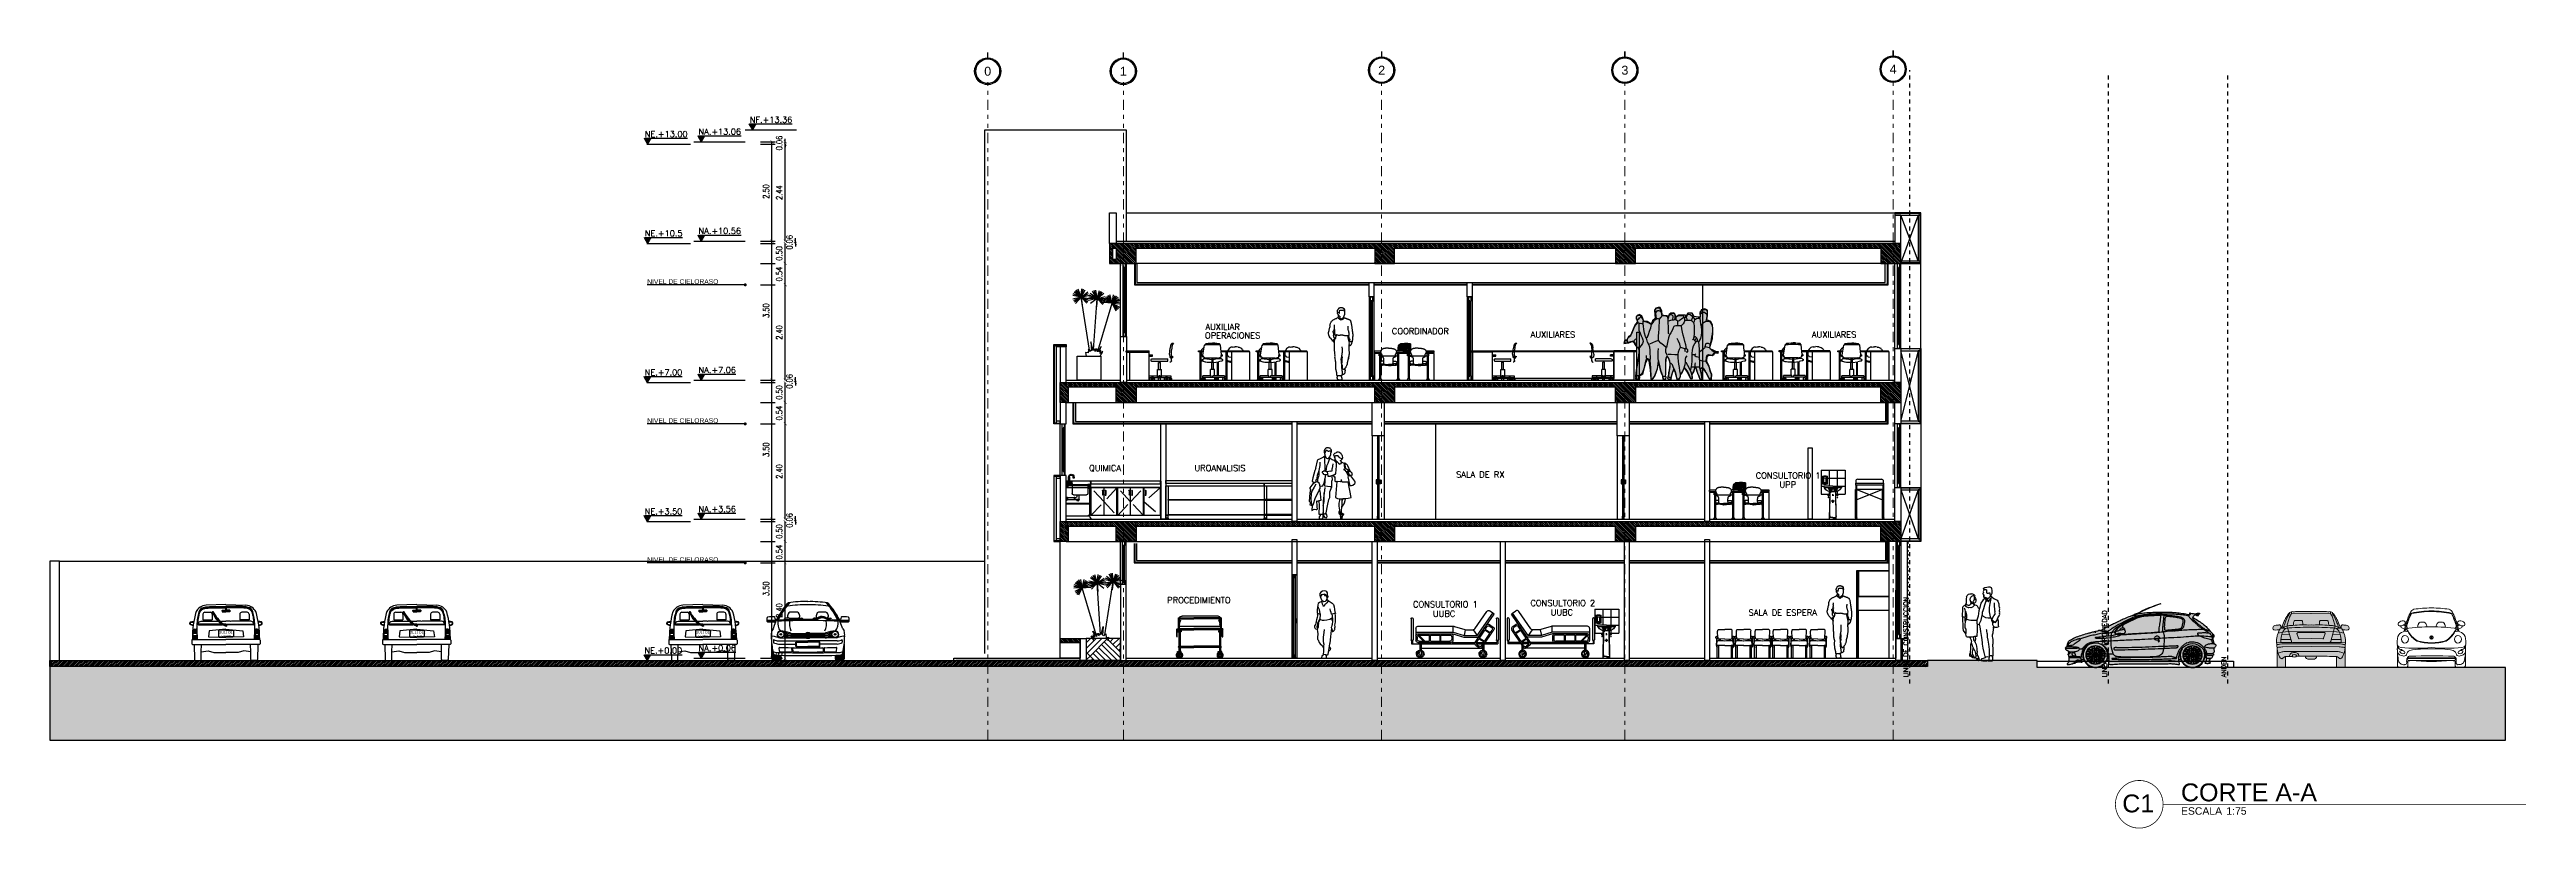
# Model space of a CAD drawing. Header units: millimetres. Extents: x 2056 to 4470, y 1400 to 3101.
# Drawn here: x 2136.2 to 2198.5, y 1467.4 to 1487 of the extents above; entities that cross this region are included whole.
import ezdxf
from ezdxf.enums import TextEntityAlignment as Align

# ---------------------------------------------------------------- set-up
doc = ezdxf.new("R2010")
doc.units = ezdxf.units.MM
for name, pattern in [('DIVIDE', [31.75, 12.7, -6.35, 0, -6.35, 0, -6.35]), ('HIDDEN', [9.525, 6.35, -3.175]), ('HIDDEN2', [0.1875, 0.125, -0.0625])]:
    doc.linetypes.add(name, pattern=pattern)
for name, color, linetype in [('A-252', 252, 'Continuous'), ('A-253', 253, 'Continuous'), ('A-ANNO', 40, 'Continuous'), ('A-ANNO-DIMS-GRID', 195, 'Continuous'), ('A-ANNO-TEXT', 190, 'Continuous'), ('A-DUCT', 251, 'Continuous'), ('A-FURN', 252, 'Continuous'), ('A-FURN-FIXD', 8, 'Continuous'), ('A-GLAZ', 5, 'Continuous'), ('A-GRID-COLS', 75, 'DIVIDE'), ('A-LDSP-PLTS', 8, 'Continuous'), ('A-LDSP-TREE', 74, 'Continuous'), ('A-PLAN-1', 5, 'Continuous'), ('A-PLAN-2', 4, 'Continuous'), ('A-PLAN-3', 3, 'Continuous'), ('A-PLAN-4', 2, 'Continuous'), ('A-PLAN-5', 1, 'Continuous'), ('A-PLAN-6', 9, 'Continuous'), ('A-PROY', 15, 'HIDDEN'), ('bloques achurado', 255, 'Continuous'), ('Bloques Borde', 8, 'Continuous'), ('PLANO 3', 3, 'Continuous'), ('V-ANNO-BRNG', 11, 'Continuous')]:
    doc.layers.add(name, color=color, linetype=linetype)
for name, color, linetype, lineweight in [('A-Anno-Titl', 233, 'Continuous', 50), ('A-CARROS', 123, 'Continuous', 5), ('A-WALL', 16, 'Continuous', 30)]:
    doc.layers.add(name, color=color, linetype=linetype, lineweight=lineweight)
doc.styles.add('COTAS', font='romans.shx', dxfattribs={"width": 0.7})
doc.styles.add('NUEVO', font='SIMPLEX')
doc.styles.add('ROMAN', font='arial.ttf')
doc.styles.add('ROMANS', font='romans')
doc.styles.add('TIMES', font='times.shx')
doc.dimstyles.new('DIM75', dxfattribs={"dimtxt": 0.15, "dimasz": 0.075, "dimexe": 0, "dimexo": 0, "dimgap": 0.075, "dimtad": 1, "dimzin": 1, "dimdsep": 46, "dimtxsty": 'COTAS', "dimblk": 'ARCHTICK', "dimcen": 0, "dimse1": 1, "dimse2": 1, "dimclrd": 8, "dimclre": 8, "dimclrt": 54, "dimaunit": 1, "dimazin": 0, "dimtfac": 1, "dimtix": 1, "dimtmove": 1, "dimatfit": 3, "dimldrblk": 'DOT', "dimfxl": 1, "dimtvp": 1.75, "dimtolj": 1, "dimtzin": 4, "dimarcsym": 0})

# ---------------------------------------------------------------- blocks, each defined once
blk = doc.blocks.new('NE-2')
for p, q in [((-0.00083, 0.0015), (-0.00083, 0.00144)), ((-0.00079, 0.0015), (-0.00079, 0.00137)), ((-0.00075, 0.0015), (-0.00075, 0.00131)), ((-0.00072, 0.0015), (-0.00072, 0.00124)), ((-0.00068, 0.0015), (-0.00068, 0.00118)), ((-0.00064, 0.0015), (-0.00064, 0.00111)), ((-0.0006, 0.0015), (-0.0006, 0.00105)), ((-0.00057, 0.0015), (-0.00057, 0.00098)), ((-0.00053, 0.0015), (-0.00053, 0.00092)), ((-0.00049, 0.0015), (-0.00049, 0.00085)), ((-0.00045, 0.0015), (-0.00045, 0.00079)), ((-0.00042, 0.0015), (-0.00042, 0.00072)), ((-0.00038, 0.0015), (-0.00038, 0.00066)), ((-0.00034, 0.0015), (-0.00034, 0.00059)), ((-0.0003, 0.0015), (-0.0003, 0.00053)), ((-0.00027, 0.0015), (-0.00027, 0.00046)), ((-0.00023, 0.0015), (-0.00023, 0.0004)), ((-0.00019, 0.0015), (-0.00019, 0.00033)), ((-0.00015, 0.0015), (-0.00015, 0.00027)), ((-0.00012, 0.0015), (-0.00012, 0.0002)), ((-0.00008, 0.0015), (-0.00008, 0.00014)), ((-0.00004, 0.0015), (-0.00004, 0.00007)), ((0, 0.0015), (0, 0.00001)), ((0.00003, 0.0015), (0.00003, 0.00006)), ((0.00007, 0.0015), (0.00007, 0.00012)), ((0.00011, 0.0015), (0.00011, 0.00019)), ((0.00015, 0.0015), (0.00015, 0.00025)), ((0.00018, 0.0015), (0.00018, 0.00032)), ((0.00022, 0.0015), (0.00022, 0.00038)), ((0.00026, 0.0015), (0.00026, 0.00045)), ((0.0003, 0.0015), (0.0003, 0.00051)), ((0.00033, 0.0015), (0.00033, 0.00058)), ((0.00037, 0.0015), (0.00037, 0.00064)), ((0.00041, 0.0015), (0.00041, 0.00071)), ((0.00045, 0.0015), (0.00045, 0.00077)), ((0.00048, 0.0015), (0.00048, 0.00084)), ((0.00052, 0.0015), (0.00052, 0.0009)), ((0.00056, 0.0015), (0.00056, 0.00097)), ((0.0006, 0.0015), (0.0006, 0.00103)), ((0.00063, 0.0015), (0.00063, 0.0011)), ((0.00067, 0.0015), (0.00067, 0.00116)), ((0.00071, 0.0015), (0.00071, 0.00123)), ((0.00075, 0.0015), (0.00075, 0.00129)), ((0.00078, 0.0015), (0.00078, 0.00136)), ((0.00082, 0.0015), (0.00082, 0.00142)), ((0.00086, 0.0015), (0.00086, 0.00149))]:
    blk.add_line(p, q)
blk.add_lwpolyline([(-0.00087, 0.0015), (0, 0), (0.00087, 0.0015)])
at = {"style": 'NUEVO', "flags": 4}
blk.add_attdef('NE.', (-0.00064, 0.0018), '', height=0.0015, dxfattribs=at)
blk = doc.blocks.new('_ArchTick')
at = {"color": 0, "linetype": 'ByBlock', "const_width": 0.15}
blk.add_lwpolyline([(-0.5, -0.5), (0.5, 0.5)], dxfattribs=at)
blk = doc.blocks.new('_Dot')
at = {"color": 0, "linetype": 'ByBlock', "lineweight": -2}
blk.add_line((-0.5, 0), (-1, 0), dxfattribs=at)
at = {"color": 0, "linetype": 'ByBlock', "const_width": 0.5}
blk.add_lwpolyline([(-0.25, 0, 1), (0.25, 0, 1)], format="xyb", close=True, dxfattribs=at)
blk = doc.blocks.new('*D206')
at = {"color": 8, "lineweight": -2, "transparency": 16777216}
for p, q in [((2.385, 0.06), (2.385, 0.135)), ((2.385, 0), (2.385, 0.06)), ((2.385, 0), (2.385, -0.075))]:
    blk.add_line(p, q, dxfattribs=at)
at = {"color": 8, "lineweight": -2, "transparency": 16777216, "xscale": 0.075, "yscale": 0.075, "zscale": 0.075}
for p, rotation in [((2.385, 0.06), 270), ((2.385, 0), 90)]:
    blk.add_blockref('_ArchTick', p, dxfattribs=dict(at, rotation=rotation))
at = {"color": 54, "transparency": 16777216, "insert": (2.235, 0.03), "char_height": 0.15, "attachment_point": 5, "rotation": 90, "style": 'COTAS'}
blk.add_mtext('\\A1;0.06', dxfattribs=at)
blk = doc.blocks.new('*D207')
at = {"color": 8, "lineweight": -2, "transparency": 16777216}
blk.add_line((2.385, 0.06), (2.385, 2.46), dxfattribs=at)
at = {"color": 8, "lineweight": -2, "transparency": 16777216, "xscale": 0.075, "yscale": 0.075, "zscale": 0.075}
for p, rotation in [((2.385, 2.46), 90), ((2.385, 0.06), 270)]:
    blk.add_blockref('_ArchTick', p, dxfattribs=dict(at, rotation=rotation))
at = {"color": 54, "transparency": 16777216, "insert": (2.235, 1.26), "char_height": 0.15, "attachment_point": 5, "rotation": 90, "style": 'COTAS'}
blk.add_mtext('\\A1;2.40', dxfattribs=at)
blk = doc.blocks.new('*D199')
at = {"color": 8, "lineweight": -2, "transparency": 16777216}
blk.add_line((2.385, 2.46), (2.385, 3), dxfattribs=at)
at = {"color": 8, "lineweight": -2, "transparency": 16777216, "xscale": 0.075, "yscale": 0.075, "zscale": 0.075}
for p, rotation in [((2.385, 3), 90), ((2.385, 2.46), 270)]:
    blk.add_blockref('_ArchTick', p, dxfattribs=dict(at, rotation=rotation))
at = {"color": 54, "transparency": 16777216, "insert": (2.235, 2.73), "char_height": 0.15, "attachment_point": 5, "rotation": 90, "style": 'COTAS'}
blk.add_mtext('\\A1;0.54', dxfattribs=at)
blk = doc.blocks.new('*D208')
at = {"color": 8, "lineweight": -2, "transparency": 16777216}
blk.add_line((2.385, 3), (2.385, 3.5), dxfattribs=at)
at = {"color": 8, "lineweight": -2, "transparency": 16777216, "xscale": 0.075, "yscale": 0.075, "zscale": 0.075}
for p, rotation in [((2.385, 3.5), 90), ((2.385, 3), 270)]:
    blk.add_blockref('_ArchTick', p, dxfattribs=dict(at, rotation=rotation))
at = {"color": 54, "transparency": 16777216, "insert": (2.235, 3.25), "char_height": 0.15, "attachment_point": 5, "rotation": 90, "style": 'COTAS'}
blk.add_mtext('\\A1;0.50', dxfattribs=at)
blk = doc.blocks.new('*D200')
at = {"color": 8, "lineweight": -2, "transparency": 16777216}
for p, q in [((2.642, 3.56), (2.642, 3.635)), ((2.642, 3.5), (2.642, 3.56)), ((2.642, 3.5), (2.642, 3.425))]:
    blk.add_line(p, q, dxfattribs=at)
at = {"color": 8, "lineweight": -2, "transparency": 16777216, "xscale": 0.075, "yscale": 0.075, "zscale": 0.075}
for p, rotation in [((2.642, 3.56), 270), ((2.642, 3.5), 90)]:
    blk.add_blockref('_ArchTick', p, dxfattribs=dict(at, rotation=rotation))
at = {"color": 54, "transparency": 16777216, "insert": (2.492, 3.53), "char_height": 0.15, "attachment_point": 5, "rotation": 90, "style": 'COTAS'}
blk.add_mtext('\\A1;0.06', dxfattribs=at)
blk = doc.blocks.new('*D201')
at = {"color": 8, "lineweight": -2, "transparency": 16777216}
blk.add_line((2.385, 3.56), (2.385, 5.96), dxfattribs=at)
at = {"color": 8, "lineweight": -2, "transparency": 16777216, "xscale": 0.075, "yscale": 0.075, "zscale": 0.075}
for p, rotation in [((2.385, 5.96), 90), ((2.385, 3.56), 270)]:
    blk.add_blockref('_ArchTick', p, dxfattribs=dict(at, rotation=rotation))
at = {"color": 54, "transparency": 16777216, "insert": (2.235, 4.76), "char_height": 0.15, "attachment_point": 5, "rotation": 90, "style": 'COTAS'}
blk.add_mtext('\\A1;2.40', dxfattribs=at)
blk = doc.blocks.new('*D202')
at = {"color": 8, "lineweight": -2, "transparency": 16777216}
blk.add_line((2.385, 5.96), (2.385, 6.5), dxfattribs=at)
at = {"color": 8, "lineweight": -2, "transparency": 16777216, "xscale": 0.075, "yscale": 0.075, "zscale": 0.075}
for p, rotation in [((2.385, 6.5), 90), ((2.385, 5.96), 270)]:
    blk.add_blockref('_ArchTick', p, dxfattribs=dict(at, rotation=rotation))
at = {"color": 54, "transparency": 16777216, "insert": (2.235, 6.23), "char_height": 0.15, "attachment_point": 5, "rotation": 90, "style": 'COTAS'}
blk.add_mtext('\\A1;0.54', dxfattribs=at)
blk = doc.blocks.new('*D209')
at = {"color": 8, "lineweight": -2, "transparency": 16777216}
blk.add_line((2.385, 6.5), (2.385, 7), dxfattribs=at)
at = {"color": 8, "lineweight": -2, "transparency": 16777216, "xscale": 0.075, "yscale": 0.075, "zscale": 0.075}
for p, rotation in [((2.385, 7), 90), ((2.385, 6.5), 270)]:
    blk.add_blockref('_ArchTick', p, dxfattribs=dict(at, rotation=rotation))
at = {"color": 54, "transparency": 16777216, "insert": (2.235, 6.75), "char_height": 0.15, "attachment_point": 5, "rotation": 90, "style": 'COTAS'}
blk.add_mtext('\\A1;0.50', dxfattribs=at)
blk = doc.blocks.new('*D203')
at = {"color": 8, "lineweight": -2, "transparency": 16777216}
for p, q in [((2.642, 7.06), (2.642, 7.135)), ((2.642, 7), (2.642, 7.06)), ((2.642, 7), (2.642, 6.925))]:
    blk.add_line(p, q, dxfattribs=at)
at = {"color": 8, "lineweight": -2, "transparency": 16777216, "xscale": 0.075, "yscale": 0.075, "zscale": 0.075}
for p, rotation in [((2.642, 7.06), 270), ((2.642, 7), 90)]:
    blk.add_blockref('_ArchTick', p, dxfattribs=dict(at, rotation=rotation))
at = {"color": 54, "transparency": 16777216, "insert": (2.492, 7.03), "char_height": 0.15, "attachment_point": 5, "rotation": 90, "style": 'COTAS'}
blk.add_mtext('\\A1;0.06', dxfattribs=at)
blk = doc.blocks.new('*D210')
at = {"color": 8, "lineweight": -2, "transparency": 16777216}
blk.add_line((2.385, 7.06), (2.385, 9.46), dxfattribs=at)
at = {"color": 8, "lineweight": -2, "transparency": 16777216, "xscale": 0.075, "yscale": 0.075, "zscale": 0.075}
for p, rotation in [((2.385, 9.46), 90), ((2.385, 7.06), 270)]:
    blk.add_blockref('_ArchTick', p, dxfattribs=dict(at, rotation=rotation))
at = {"color": 54, "transparency": 16777216, "insert": (2.235, 8.26), "char_height": 0.15, "attachment_point": 5, "rotation": 90, "style": 'COTAS'}
blk.add_mtext('\\A1;2.40', dxfattribs=at)
blk = doc.blocks.new('*D211')
at = {"color": 8, "lineweight": -2, "transparency": 16777216}
blk.add_line((2.385, 9.46), (2.385, 10), dxfattribs=at)
at = {"color": 8, "lineweight": -2, "transparency": 16777216, "xscale": 0.075, "yscale": 0.075, "zscale": 0.075}
for p, rotation in [((2.385, 10), 90), ((2.385, 9.46), 270)]:
    blk.add_blockref('_ArchTick', p, dxfattribs=dict(at, rotation=rotation))
at = {"color": 54, "transparency": 16777216, "insert": (2.235, 9.73), "char_height": 0.15, "attachment_point": 5, "rotation": 90, "style": 'COTAS'}
blk.add_mtext('\\A1;0.54', dxfattribs=at)
blk = doc.blocks.new('*D212')
at = {"color": 8, "lineweight": -2, "transparency": 16777216}
blk.add_line((2.385, 10), (2.385, 10.5), dxfattribs=at)
at = {"color": 8, "lineweight": -2, "transparency": 16777216, "xscale": 0.075, "yscale": 0.075, "zscale": 0.075}
for p, rotation in [((2.385, 10.5), 90), ((2.385, 10), 270)]:
    blk.add_blockref('_ArchTick', p, dxfattribs=dict(at, rotation=rotation))
at = {"color": 54, "transparency": 16777216, "insert": (2.235, 10.25), "char_height": 0.15, "attachment_point": 5, "rotation": 90, "style": 'COTAS'}
blk.add_mtext('\\A1;0.50', dxfattribs=at)
blk = doc.blocks.new('*D204')
at = {"color": 8, "lineweight": -2, "transparency": 16777216}
for p, q in [((2.642, 10.56), (2.642, 10.635)), ((2.642, 10.5), (2.642, 10.56)), ((2.642, 10.5), (2.642, 10.425))]:
    blk.add_line(p, q, dxfattribs=at)
at = {"color": 8, "lineweight": -2, "transparency": 16777216, "xscale": 0.075, "yscale": 0.075, "zscale": 0.075}
for p, rotation in [((2.642, 10.56), 270), ((2.642, 10.5), 90)]:
    blk.add_blockref('_ArchTick', p, dxfattribs=dict(at, rotation=rotation))
at = {"color": 54, "transparency": 16777216, "insert": (2.492, 10.53), "char_height": 0.15, "attachment_point": 5, "rotation": 90, "style": 'COTAS'}
blk.add_mtext('\\A1;0.06', dxfattribs=at)
blk = doc.blocks.new('*D213')
at = {"color": 8, "lineweight": -2, "transparency": 16777216}
blk.add_line((2.385, 10.56), (2.385, 13), dxfattribs=at)
at = {"color": 8, "lineweight": -2, "transparency": 16777216, "xscale": 0.075, "yscale": 0.075, "zscale": 0.075}
for p, rotation in [((2.385, 13), 90), ((2.385, 10.56), 270)]:
    blk.add_blockref('_ArchTick', p, dxfattribs=dict(at, rotation=rotation))
at = {"color": 54, "transparency": 16777216, "insert": (2.235, 11.78), "char_height": 0.15, "attachment_point": 5, "rotation": 90, "style": 'COTAS'}
blk.add_mtext('\\A1;2.44', dxfattribs=at)
blk = doc.blocks.new('*D214')
at = {"color": 8, "lineweight": -2, "transparency": 16777216}
for p, q in [((2.385, 13.06), (2.385, 13.135)), ((2.385, 13), (2.385, 13.06)), ((2.385, 13), (2.385, 12.925))]:
    blk.add_line(p, q, dxfattribs=at)
at = {"color": 8, "lineweight": -2, "transparency": 16777216, "xscale": 0.075, "yscale": 0.075, "zscale": 0.075}
for p, rotation in [((2.385, 13.06), 270), ((2.385, 13), 90)]:
    blk.add_blockref('_ArchTick', p, dxfattribs=dict(at, rotation=rotation))
at = {"color": 54, "transparency": 16777216, "insert": (2.235, 13.03), "char_height": 0.15, "attachment_point": 5, "rotation": 90, "style": 'COTAS'}
blk.add_mtext('\\A1;0.06', dxfattribs=at)
blk = doc.blocks.new('*D215')
at = {"color": 8, "lineweight": -2, "transparency": 16777216}
blk.add_line((2.052, 0.06), (2.052, 3.56), dxfattribs=at)
at = {"color": 8, "lineweight": -2, "transparency": 16777216, "xscale": 0.075, "yscale": 0.075, "zscale": 0.075}
for p, rotation in [((2.052, 3.56), 90), ((2.052, 0.06), 270)]:
    blk.add_blockref('_ArchTick', p, dxfattribs=dict(at, rotation=rotation))
at = {"color": 54, "transparency": 16777216, "insert": (1.902, 1.81), "char_height": 0.15, "attachment_point": 5, "rotation": 90, "style": 'COTAS'}
blk.add_mtext('\\A1;3.50', dxfattribs=at)
blk = doc.blocks.new('*D216')
at = {"color": 8, "lineweight": -2, "transparency": 16777216}
blk.add_line((2.052, 3.56), (2.052, 7.06), dxfattribs=at)
at = {"color": 8, "lineweight": -2, "transparency": 16777216, "xscale": 0.075, "yscale": 0.075, "zscale": 0.075}
for p, rotation in [((2.052, 7.06), 90), ((2.052, 3.56), 270)]:
    blk.add_blockref('_ArchTick', p, dxfattribs=dict(at, rotation=rotation))
at = {"color": 54, "transparency": 16777216, "insert": (1.902, 5.31), "char_height": 0.15, "attachment_point": 5, "rotation": 90, "style": 'COTAS'}
blk.add_mtext('\\A1;3.50', dxfattribs=at)
blk = doc.blocks.new('*D205')
at = {"color": 8, "lineweight": -2, "transparency": 16777216}
blk.add_line((2.052, 7.06), (2.052, 10.56), dxfattribs=at)
at = {"color": 8, "lineweight": -2, "transparency": 16777216, "xscale": 0.075, "yscale": 0.075, "zscale": 0.075}
for p, rotation in [((2.052, 10.56), 90), ((2.052, 7.06), 270)]:
    blk.add_blockref('_ArchTick', p, dxfattribs=dict(at, rotation=rotation))
at = {"color": 54, "transparency": 16777216, "insert": (1.902, 8.81), "char_height": 0.15, "attachment_point": 5, "rotation": 90, "style": 'COTAS'}
blk.add_mtext('\\A1;3.50', dxfattribs=at)
blk = doc.blocks.new('*D217')
at = {"color": 8, "lineweight": -2, "transparency": 16777216}
blk.add_line((2.052, 10.56), (2.052, 13.06), dxfattribs=at)
at = {"color": 8, "lineweight": -2, "transparency": 16777216, "xscale": 0.075, "yscale": 0.075, "zscale": 0.075}
for p, rotation in [((2.052, 13.06), 90), ((2.052, 10.56), 270)]:
    blk.add_blockref('_ArchTick', p, dxfattribs=dict(at, rotation=rotation))
at = {"color": 54, "transparency": 16777216, "insert": (1.902, 11.81), "char_height": 0.15, "attachment_point": 5, "rotation": 90, "style": 'COTAS'}
blk.add_mtext('\\A1;2.50', dxfattribs=at)
blk = doc.blocks.new('CAMILLA ALZ')
at = {"ltscale": 35}
for p, q in [((-0.086, 0.738), (-0.086, 0.726)), ((-0.086, 0.738), (-0.071, 0.738)), ((-0.086, 0.736), (-0.071, 0.736)), ((-0.086, 0.729), (-0.071, 0.729)), ((-0.086, 0.726), (-0.071, 0.726)), ((-0.085, 0.541), (-0.085, 0.726)), ((-0.073, 0.541), (-0.073, 0.726)), ((-0.071, 0.742), (-0.071, 0.722)), ((-0.071, 0.742), (-0.061, 0.742)), ((-0.071, 0.722), (-0.061, 0.722)), ((-0.061, 0.747), (0.344, 0.747)), ((-0.061, 0.747), (-0.061, 0.717)), ((-0.061, 0.717), (0.344, 0.717)), ((-0.05, 0.659), (-0.032, 0.644)), ((-0.046, 1.019), (0.344, 1.019)), ((-0.032, 0.659), (-0.032, 0.3)), ((-0.026, 0.989), (0.346, 0.989)), ((1.009, 0.797), (-0.026, 0.797)), ((-0.002, 0.659), (-0.002, 0.3)), ((0.016, 0.659), (-0.002, 0.644)), ((0.942, 1.059), (0.049, 1.059)), ((1.014, 0.989), (0.341, 0.989)), ((1.034, 1.019), (0.344, 1.019)), ((0.971, 0.659), (0.989, 0.644)), ((0.989, 0.659), (0.989, 0.3)), ((1.019, 0.659), (1.019, 0.3)), ((1.037, 0.659), (1.019, 0.644)), ((1.049, 0.747), (1.049, 0.717)), ((1.059, 0.742), (1.049, 0.742)), ((1.059, 0.722), (1.049, 0.722)), ((1.059, 0.742), (1.059, 0.722)), ((1.074, 0.738), (1.059, 0.738)), ((1.074, 0.736), (1.059, 0.736)), ((1.074, 0.729), (1.059, 0.729)), ((1.074, 0.726), (1.059, 0.726)), ((1.06, 0.541), (1.06, 0.726)), ((1.072, 0.541), (1.072, 0.726)), ((1.074, 0.738), (1.074, 0.726)), ((-0.064, 0.166), (-0.017, 0.166)), ((-0.064, 0.154), (-0.064, 0.166)), ((-0.026, 0.089), (-0.064, 0.154)), ((-0.002, 0.621), (-0.032, 0.621)), ((-0.032, 0.3), (0.344, 0.3)), ((-0.032, 0.27), (-0.032, 0.086)), ((-0.032, 0.27), (0.344, 0.27)), ((0.03, 0.166), (-0.017, 0.166)), ((-0.008, 0.089), (0.03, 0.154)), ((-0.002, 0.27), (-0.002, 0.086)), ((0.03, 0.154), (0.03, 0.166)), ((1.019, 0.3), (0.344, 0.3)), ((1.019, 0.27), (0.344, 0.27)), ((0.958, 0.166), (1.004, 0.166)), ((0.958, 0.154), (0.958, 0.166)), ((0.995, 0.089), (0.958, 0.154)), ((0.989, 0.621), (1.019, 0.621)), ((0.989, 0.27), (0.989, 0.086)), ((1.051, 0.166), (1.004, 0.166)), ((1.013, 0.089), (1.051, 0.154)), ((1.019, 0.27), (1.019, 0.086)), ((1.051, 0.154), (1.051, 0.166)), ((-0.032, 0), (-0.032, -0.002)), ((1.019, 0), (1.019, -0.002))]:
    blk.add_line(p, q, dxfattribs=at)
for p, q in [((1.049, 0.747), (0.344, 0.747)), ((1.049, 0.717), (0.344, 0.717))]:
    blk.add_line(p, q)
for points in [[(-0.017, 0.688), (-0.058, 0.688), (-0.058, 0.659), (-0.017, 0.659)], [(-0.046, 1.019), (-0.046, 0.747)], [(-0.026, 1.019), (-0.026, 0.747)], [(-0.022, 0.797), (-0.017, 0.875), (0.017, 0.963)], [(-0.017, 0.688), (0.024, 0.688), (0.024, 0.659), (-0.017, 0.659)], [(1.004, 0.688), (0.963, 0.688), (0.963, 0.659), (1.004, 0.659)], [(1.009, 0.797), (1.005, 0.875), (0.971, 0.963)], [(1.004, 0.688), (1.045, 0.688), (1.045, 0.659), (1.004, 0.659)], [(1.014, 1.019), (1.014, 0.747)], [(1.034, 1.019), (1.034, 0.747)]]:
    blk.add_lwpolyline(points, dxfattribs=at)
for points in [[(-0.046, 0.717), (0.012, 0.717), (0.012, 0.688), (-0.046, 0.688)], [(1.034, 0.717), (0.975, 0.717), (0.975, 0.688), (1.034, 0.688)]]:
    blk.add_lwpolyline(points, close=True, dxfattribs=at)
for points in [[(-0.009, 0.845), (-0.022, 0.891), (-0.024, 0.975, -0.13545), (-0.02, 0.989, -0.583623)], [(-0.02, 1.019, -0.279529), (0.052, 1.059, 0.016854)], [(1.008, 1.019, 0.279529), (0.936, 1.059, -0.016854)], [(0.996, 0.845), (1.009, 0.891), (1.011, 0.975, 0.13545), (1.008, 0.989, 0.583623)], [(-0.046, 0.284, -0.406614), (-0.032, 0.3, -0.36542)], [(-0.046, 0.284, 0.36542), (-0.032, 0.27, 0.36542)], [(1.033, 0.284, 0.406614), (1.019, 0.3, 0.36542)], [(1.033, 0.284, -0.36542), (1.019, 0.27, -0.36542)]]:
    blk.add_lwpolyline(points, format="xyb", dxfattribs=at)
at = {"ltscale": 35, "extrusion": (1.21641e-30, 5.88867e-15, -1)}
for points in [[(-0.022, 0.14), (-0.024, 0.139), (-0.03, 0.134), (-0.037, 0.128), (-0.043, 0.122), (-0.047, 0.115), (-0.052, 0.107), (-0.055, 0.1), (-0.057, 0.091), (-0.059, 0.083), (-0.059, 0.074), (-0.059, 0.066), (-0.057, 0.057), (-0.055, 0.049), (-0.052, 0.041), (-0.047, 0.034), (-0.043, 0.027), (-0.037, 0.02), (-0.03, 0.015), (-0.024, 0.01), (-0.016, 0.006), (-0.008, 0.002), (0, 0), (0.008, -0.002), (0.017, -0.002), (0.025, -0.002), (0.034, 0), (0.042, 0.002), (0.05, 0.006), (0.057, 0.01), (0.065, 0.015), (0.071, 0.02), (0.076, 0.027), (0.082, 0.034), (0.086, 0.041), (0.089, 0.049), (0.091, 0.057), (0.093, 0.066), (0.093, 0.074), (0.093, 0.083), (0.091, 0.091), (0.089, 0.1), (0.086, 0.107), (0.082, 0.115), (0.076, 0.122), (0.071, 0.128), (0.065, 0.134), (0.057, 0.139), (0.056, 0.14)], [(-0.007, 0.114), (-0.008, 0.114), (-0.012, 0.111), (-0.016, 0.107), (-0.019, 0.103), (-0.022, 0.099), (-0.025, 0.094), (-0.026, 0.09), (-0.028, 0.085), (-0.029, 0.08), (-0.029, 0.074), (-0.029, 0.069), (-0.028, 0.064), (-0.026, 0.059), (-0.025, 0.054), (-0.022, 0.05), (-0.019, 0.046), (-0.016, 0.042), (-0.012, 0.038), (-0.008, 0.035), (-0.003, 0.033), (0.002, 0.031), (0.007, 0.029), (0.012, 0.028), (0.017, 0.028), (0.022, 0.028), (0.027, 0.029), (0.032, 0.031), (0.037, 0.032), (0.041, 0.035), (0.046, 0.038), (0.049, 0.041), (0.053, 0.046), (0.056, 0.05), (0.058, 0.054), (0.06, 0.059), (0.062, 0.064), (0.063, 0.069), (0.063, 0.074), (0.063, 0.079), (0.062, 0.085), (0.06, 0.09), (0.059, 0.094), (0.056, 0.099), (0.053, 0.103), (0.05, 0.107), (0.046, 0.11), (0.041, 0.114), (0.041, 0.114)]]:
    blk.add_lwpolyline(points, dxfattribs=at)
at = {"ltscale": 35, "extrusion": (-1.21641e-30, 5.88867e-15, -1)}
for points in [[(-0.966, 0.14), (-0.964, 0.139), (-0.957, 0.134), (-0.951, 0.128), (-0.945, 0.122), (-0.94, 0.115), (-0.936, 0.107), (-0.932, 0.1), (-0.93, 0.091), (-0.929, 0.083), (-0.928, 0.074), (-0.929, 0.066), (-0.93, 0.057), (-0.932, 0.049), (-0.936, 0.041), (-0.94, 0.034), (-0.945, 0.027), (-0.951, 0.02), (-0.957, 0.015), (-0.964, 0.01), (-0.971, 0.006), (-0.979, 0.002), (-0.987, 0), (-0.996, -0.002), (-1.004, -0.002), (-1.013, -0.002), (-1.021, 0), (-1.03, 0.002), (-1.037, 0.006), (-1.045, 0.01), (-1.052, 0.015), (-1.058, 0.02), (-1.064, 0.027), (-1.069, 0.034), (-1.073, 0.041), (-1.076, 0.049), (-1.079, 0.057), (-1.08, 0.066), (-1.081, 0.074), (-1.08, 0.083), (-1.079, 0.091), (-1.076, 0.1), (-1.073, 0.107), (-1.069, 0.115), (-1.064, 0.122), (-1.058, 0.128), (-1.052, 0.134), (-1.045, 0.139), (-1.043, 0.14)], [(-0.981, 0.114), (-0.98, 0.114), (-0.976, 0.111), (-0.972, 0.107), (-0.968, 0.103), (-0.965, 0.099), (-0.963, 0.094), (-0.961, 0.09), (-0.959, 0.085), (-0.959, 0.08), (-0.958, 0.074), (-0.959, 0.069), (-0.959, 0.064), (-0.961, 0.059), (-0.963, 0.054), (-0.965, 0.05), (-0.968, 0.046), (-0.972, 0.042), (-0.975, 0.038), (-0.98, 0.035), (-0.985, 0.033), (-0.989, 0.031), (-0.994, 0.029), (-0.999, 0.028), (-1.004, 0.028), (-1.01, 0.028), (-1.014, 0.029), (-1.02, 0.031), (-1.024, 0.032), (-1.029, 0.035), (-1.033, 0.038), (-1.037, 0.041), (-1.04, 0.046), (-1.044, 0.05), (-1.046, 0.054), (-1.048, 0.059), (-1.049, 0.064), (-1.05, 0.069), (-1.051, 0.074), (-1.05, 0.079), (-1.049, 0.085), (-1.048, 0.09), (-1.046, 0.094), (-1.043, 0.099), (-1.04, 0.103), (-1.037, 0.107), (-1.033, 0.11), (-1.029, 0.114), (-1.028, 0.114)]]:
    blk.add_lwpolyline(points, dxfattribs=at)
at = {"ltscale": 35}
for centre, radius in [((-0.017, 0.073), 0.0182), ((-0.017, 0.073), 0.00518), ((1.004, 0.073), 0.0182), ((1.004, 0.073), 0.00518)]:
    blk.add_circle(centre, radius, dxfattribs=at)
for centre in [(-0.079, 0.541), (1.066, 0.541)]:
    blk.add_arc(centre, 0.00628, 180, 0, dxfattribs=at)
blk = doc.blocks.new('CAMUCI')
for p, q in [((-26.898, -9.037), (-26.898, -9.567)), ((-26.868, -9.017), (-26.878, -9.017)), ((-26.848, -9.037), (-26.848, -9.567)), ((-26.791, -8.919), (-26.758, -8.896)), ((-26.389, -9.502), (-26.791, -8.919)), ((-26.489, -9.752), (-26.782, -9.315)), ((-26.672, -9.181), (-26.768, -9.246)), ((-26.758, -8.896), (-26.676, -8.839)), ((-26.368, -9.462), (-26.758, -8.896)), ((-26.693, -9.393), (-26.74, -9.323)), ((-26.68, -9.223), (-26.726, -9.254)), ((-26.693, -9.393), (-26.564, -9.306)), ((-26.682, -9.409), (-26.553, -9.323)), ((-26.564, -9.306), (-26.611, -9.237)), ((-26.304, -9.29), (-26.606, -8.852)), ((-26.31, -9.632), (-26.603, -9.195)), ((-26.419, -9.523), (-26.553, -9.323)), ((-26.263, -9.312), (-26.368, -9.462)), ((-26.065, -9.312), (-26.263, -9.312)), ((-26.066, -9.312), (-26.034, -9.462)), ((-25.791, -9.229), (-26.05, -9.31)), ((-24.874, -9.227), (-25.776, -9.227)), ((-25.761, -9.377), (-25.761, -9.227)), ((-24.824, -9.277), (-24.824, -9.582)), ((-24.75, -9.037), (-24.75, -9.567)), ((-24.72, -9.017), (-24.73, -9.017)), ((-24.7, -9.037), (-24.7, -9.567)), ((-26.883, -9.586), (-26.883, -9.667)), ((-26.546, -9.667), (-26.883, -9.667)), ((-26.868, -9.587), (-26.878, -9.587)), ((-26.863, -9.586), (-26.863, -9.632)), ((-26.569, -9.632), (-26.863, -9.632)), ((-26.547, -9.609), (-26.681, -9.409)), ((-26.547, -9.609), (-26.418, -9.522)), ((-26.537, -9.626), (-26.407, -9.539)), ((-26.481, -9.71), (-26.537, -9.626)), ((-26.347, -9.632), (-26.533, -9.632)), ((-26.53, -9.632), (-26.53, -9.636)), ((-26.53, -9.69), (-26.53, -9.955)), ((-26.346, -9.667), (-26.51, -9.667)), ((-26.499, -9.632), (-26.499, -9.857)), ((-24.952, -9.778), (-26.499, -9.778)), ((-26.48, -9.863), (-26.48, -9.905)), ((-26.324, -9.701), (-26.42, -9.765)), ((-26.365, -9.693), (-26.412, -9.724)), ((-26.352, -9.623), (-26.408, -9.539)), ((-26.028, -9.502), (-26.389, -9.502)), ((-26.034, -9.462), (-26.368, -9.462)), ((-25.725, -9.632), (-26.31, -9.632)), ((-24.715, -9.667), (-26.302, -9.667)), ((-25.761, -9.377), (-26.034, -9.462)), ((-25.755, -9.417), (-26.028, -9.502)), ((-24.824, -9.377), (-25.761, -9.377)), ((-24.874, -9.417), (-25.755, -9.417)), ((-25.755, -9.467), (-25.755, -9.582)), ((-25.725, -9.497), (-25.725, -9.552)), ((-24.874, -9.632), (-25.705, -9.632)), ((-25.452, -9.447), (-25.675, -9.447)), ((-25.186, -9.602), (-25.675, -9.602)), ((-25.452, -9.602), (-25.452, -9.447)), ((-25.186, -9.447), (-25.432, -9.447)), ((-25.432, -9.602), (-25.432, -9.447)), ((-25.309, -9.602), (-25.432, -9.602)), ((-25.186, -9.602), (-25.186, -9.447)), ((-24.904, -9.447), (-25.166, -9.447)), ((-25.166, -9.602), (-25.166, -9.447)), ((-24.904, -9.602), (-25.166, -9.602)), ((-24.895, -9.447), (-25.045, -9.602)), ((-24.875, -9.455), (-25.017, -9.602)), ((-24.952, -9.667), (-24.952, -9.955)), ((-24.92, -9.632), (-24.92, -9.857)), ((-24.902, -9.863), (-24.902, -9.905)), ((-24.866, -9.417), (-24.866, -9.417)), ((-24.854, -9.497), (-24.854, -9.552)), ((-24.735, -9.586), (-24.735, -9.667)), ((-24.72, -9.587), (-24.73, -9.587)), ((-24.715, -9.586), (-24.715, -9.667))]:
    blk.add_line(p, q)
for centre, radius, start, end in [((-26.878, -9.037), 0.02, 90, 180), ((-26.868, -9.037), 0.02, 0, 90), ((-26.74, -9.287), 0.05, 123.82723, 213.82723), ((-26.699, -9.295), 0.05, 123.82723, 213.82723), ((-26.652, -9.264), 0.05, 33.82723, 123.82723), ((-26.647, -8.88), 0.05, 34.58785, 124.58785), ((-26.644, -9.223), 0.05, 33.82723, 123.82723), ((-26.263, -9.262), 0.05, 214.58785, 270), ((-26.065, -9.262), 0.05, 270, 287.36687), ((-25.776, -9.277), 0.05, 90, 107.36687), ((-24.874, -9.277), 0.05, 0, 90), ((-24.73, -9.037), 0.02, 90, 180), ((-24.72, -9.037), 0.02, 0, 90), ((-26.878, -9.567), 0.02, 180, 270), ((-26.868, -9.567), 0.02, 270, 0), ((-26.509, -9.923), 0.0963, 102.47999, 83.69), ((-26.509, -9.923), 0.0663, 108.28917, 80.81601), ((-26.53, -9.905), 0.05, 270, 0), ((-26.448, -9.724), 0.05, 213.82723, 303.82723), ((-26.439, -9.682), 0.05, 213.82723, 303.82723), ((-26.393, -9.651), 0.05, 303.82723, 33.82723), ((-26.352, -9.659), 0.05, 303.82723, 33.82723), ((-25.705, -9.467), 0.05, 90, 180), ((-25.705, -9.582), 0.05, 180, 270), ((-25.675, -9.497), 0.05, 90, 180), ((-25.675, -9.552), 0.05, 180, 270), ((-24.931, -9.923), 0.0963, 102.47999, 83.69), ((-24.931, -9.923), 0.0663, 108.28917, 80.81601), ((-24.952, -9.905), 0.05, 270, 0), ((-24.904, -9.497), 0.05, 0, 90), ((-24.904, -9.552), 0.05, 270, 0), ((-24.874, -9.467), 0.05, 0, 90), ((-24.874, -9.582), 0.05, 270, 0), ((-24.73, -9.567), 0.02, 180, 270), ((-24.72, -9.567), 0.02, 270, 0)]:
    blk.add_arc(centre, radius, start, end)
blk = doc.blocks.new('baño con pedestal')
for p, q in [((-154.374, -81.487), (-154.367, -81.511)), ((-154.147, -81.477), (-154.367, -81.477)), ((-154.362, -81.515), (-153.934, -81.515)), ((-154.269, -81.553), (-154.028, -81.553)), ((-154.239, -81.533), (-154.179, -81.533)), ((-154.239, -81.533), (-154.239, -81.588)), ((-154.239, -81.533), (-154.179, -81.533)), ((-154.239, -81.533), (-154.239, -81.588)), ((-154.232, -82.308), (-154.223, -81.614)), ((-154.226, -82.225), (-154.218, -81.613)), ((-154.214, -81.609), (-154.214, -81.588)), ((-154.214, -81.609), (-154.214, -81.588)), ((-154.209, -81.524), (-154.209, -81.643)), ((-154.209, -81.524), (-154.209, -81.643)), ((-154.204, -81.609), (-154.204, -81.588)), ((-154.204, -81.609), (-154.204, -81.588)), ((-154.179, -81.533), (-154.179, -81.588)), ((-154.179, -81.533), (-154.179, -81.588)), ((-154.149, -81.477), (-153.93, -81.477)), ((-154.119, -81.533), (-154.119, -81.588)), ((-154.059, -81.533), (-154.119, -81.533)), ((-154.119, -81.533), (-154.119, -81.588)), ((-154.059, -81.533), (-154.119, -81.533)), ((-154.094, -81.609), (-154.094, -81.588)), ((-154.094, -81.609), (-154.094, -81.588)), ((-154.089, -81.525), (-154.089, -81.643)), ((-154.089, -81.525), (-154.089, -81.643)), ((-154.084, -81.609), (-154.084, -81.588)), ((-154.084, -81.609), (-154.084, -81.588)), ((-154.071, -82.225), (-154.079, -81.613)), ((-154.065, -82.308), (-154.075, -81.614)), ((-154.059, -81.533), (-154.059, -81.588)), ((-154.059, -81.533), (-154.059, -81.588)), ((-153.922, -81.487), (-153.929, -81.511)), ((-154.285, -81.702), (-154.231, -81.702)), ((-154.264, -81.702), (-154.269, -81.702)), ((-154.259, -81.724), (-154.259, -81.68)), ((-154.226, -82.221), (-154.226, -82.225)), ((-154.226, -82.225), (-154.226, -82.229)), ((-154.226, -82.229), (-154.226, -82.233)), ((-154.226, -82.233), (-154.226, -82.237)), ((-154.226, -82.237), (-154.226, -82.241)), ((-154.226, -82.241), (-154.226, -82.244)), ((-154.226, -82.244), (-154.225, -82.248)), ((-154.225, -82.248), (-154.225, -82.251)), ((-154.225, -82.251), (-154.224, -82.254)), ((-154.224, -82.254), (-154.224, -82.257)), ((-154.224, -82.257), (-154.223, -82.26)), ((-154.223, -82.26), (-154.223, -82.262)), ((-154.223, -82.262), (-154.222, -82.264)), ((-154.222, -82.264), (-154.221, -82.265)), ((-154.221, -82.265), (-154.221, -82.266)), ((-154.221, -82.266), (-154.22, -82.267)), ((-154.22, -82.267), (-154.219, -82.268)), ((-154.219, -82.268), (-154.219, -82.268)), ((-154.149, -82.268), (-154.219, -82.268)), ((-154.185, -81.858), (-154.107, -81.858)), ((-154.132, -81.702), (-154.167, -81.702)), ((-154.154, -81.702), (-154.159, -81.702)), ((-154.149, -81.724), (-154.149, -81.68)), ((-154.149, -81.897), (-154.149, -81.819)), ((-154.149, -82.268), (-154.079, -82.268)), ((-154.011, -81.702), (-154.066, -81.702)), ((-154.038, -81.725), (-154.038, -81.68)), ((-154.033, -81.702), (-154.028, -81.702)), ((-154.232, -82.308), (-154.149, -82.308)), ((-154.065, -82.308), (-154.149, -82.308))]:
    blk.add_line(p, q)
at = {"extrusion": (0, 0, -1)}
for p, q in [((-154.078, -82.268), (-154.079, -82.268)), ((-154.077, -82.267), (-154.078, -82.268)), ((-154.076, -82.265), (-154.077, -82.266)), ((-154.077, -82.266), (-154.077, -82.267)), ((-154.075, -82.264), (-154.076, -82.265)), ((-154.074, -82.26), (-154.075, -82.262)), ((-154.075, -82.262), (-154.075, -82.264)), ((-154.073, -82.254), (-154.074, -82.257)), ((-154.074, -82.257), (-154.074, -82.26)), ((-154.072, -82.248), (-154.073, -82.251)), ((-154.073, -82.251), (-154.073, -82.254)), ((-154.071, -82.237), (-154.072, -82.241)), ((-154.072, -82.241), (-154.072, -82.244)), ((-154.072, -82.244), (-154.072, -82.248)), ((-154.071, -82.221), (-154.071, -82.225)), ((-154.071, -82.225), (-154.071, -82.229)), ((-154.071, -82.229), (-154.071, -82.233)), ((-154.071, -82.233), (-154.071, -82.237))]:
    blk.add_line(p, q, dxfattribs=at)
for centre, radius in [((-154.223, -81.577), 0.005), ((-154.223, -81.577), 0.005), ((-154.195, -81.577), 0.005), ((-154.195, -81.577), 0.005), ((-154.103, -81.577), 0.005), ((-154.103, -81.577), 0.005), ((-154.075, -81.577), 0.005), ((-154.075, -81.577), 0.005), ((-154.259, -81.758), 0.0085), ((-154.149, -81.858), 0.019), ((-154.038, -81.758), 0.0085)]:
    blk.add_circle(centre, radius)
for centre, radius, start, end in [((-154.367, -81.485), 0.008, 83.91273, 198), ((-154.361, -81.509), 0.00616, 198, 254.3062), ((-154.364, -81.521), 0.00616, 23.6724, 74.3062), ((-154.217, -81.456), 0.154, 203.6724, 249.64166), ((-154.171, -81.333), 0.286, 249.64166, 259.69037), ((-154.209, -81.588), 0.03, 180, 0), ((-154.209, -81.588), 0.03, 180, 0), ((-154.149, -82.01), 0.403, 79.41248, 100.58752), ((-154.209, -81.588), 0.005, 0, 180), ((-154.209, -81.588), 0.005, 0, 180), ((-154.209, -81.609), 0.005, 180, 0), ((-154.209, -81.609), 0.005, 180, 0), ((-154.089, -81.588), 0.03, 180, 0), ((-154.089, -81.588), 0.03, 180, 0), ((-154.089, -81.588), 0.005, 0, 180), ((-154.089, -81.588), 0.005, 0, 180), ((-154.089, -81.609), 0.005, 180, 0), ((-154.089, -81.609), 0.005, 180, 0), ((-154.125, -81.333), 0.286, 280.04222, 290.35834), ((-154.079, -81.456), 0.154, 290.35834, 336.3276), ((-153.932, -81.521), 0.00616, 105.6938, 156.3276), ((-153.935, -81.509), 0.00616, 285.6938, 342), ((-153.93, -81.485), 0.008, 342, 96.08727), ((-154.259, -81.702), 0.0025, 0, 180), ((-154.259, -81.702), 0.0025, 180, 0), ((-154.149, -81.702), 0.0025, 0, 180), ((-154.149, -81.702), 0.0025, 180, 0), ((-154.038, -81.702), 0.0025, 0, 180), ((-154.038, -81.702), 0.0025, 180, 0)]:
    blk.add_arc(centre, radius, start, end)
blk = doc.blocks.new('dispensador jabon Ref 7-aa-70 frente')
at = {"layer": 'A-FURN-FIXD'}
for p, q in [((-172.428, -78.171), (-172.428, -77.971)), ((-172.425, -78.172), (-172.425, -77.97)), ((-172.425, -78.172), (-172.425, -77.983)), ((-172.423, -78.173), (-172.423, -77.97)), ((-172.423, -78.173), (-172.423, -77.983)), ((-172.418, -78.174), (-172.418, -77.968)), ((-172.418, -78.174), (-172.418, -77.983)), ((-172.408, -78.176), (-172.408, -77.966)), ((-172.393, -78.13), (-172.393, -78.012)), ((-172.391, -78.129), (-172.391, -78.014)), ((-172.383, -78.18), (-172.383, -78.133)), ((-172.38, -78.136), (-172.383, -78.133)), ((-172.38, -78.18), (-172.38, -78.136)), ((-172.346, -78.136), (-172.343, -78.133)), ((-172.346, -78.18), (-172.346, -78.136)), ((-172.343, -78.18), (-172.343, -78.133)), ((-172.335, -78.129), (-172.335, -78.014)), ((-172.333, -78.13), (-172.333, -78.012)), ((-172.318, -77.966), (-172.318, -78.176)), ((-172.308, -78.174), (-172.308, -77.968)), ((-172.303, -78.173), (-172.303, -77.97)), ((-172.3, -78.172), (-172.3, -77.97)), ((-172.298, -77.971), (-172.298, -78.171))]:
    blk.add_line(p, q, dxfattribs=at)
for centre, radius, start, end in [((-172.363, -78.177), 0.216, 72.50768, 107.49232), ((-172.363, -78.187), 0.216, 72.50768, 107.49232), ((-172.363, -77.955), 0.216, 252.50768, 287.49232), ((-172.363, -77.965), 0.216, 252.50768, 287.49232), ((-172.363, -78.1), 0.0925, 71.07536, 108.92464), ((-172.363, -78.043), 0.0925, 251.07536, 288.92464), ((-172.363, -78.1), 0.0905, 71.97739, 108.02261), ((-172.363, -78.043), 0.0905, 251.97739, 288.02261), ((-172.363, -78.043), 0.0955, 259.7461, 280.2539)]:
    blk.add_arc(centre, radius, start, end, dxfattribs=at)
blk = doc.blocks.new('lavamanos')
for p, q in [((-0.293, 1.231), (0.307, 1.231)), ((-0.293, 1.231), (-0.293, 1.09)), ((-0.293, 1.09), (-0.293, 0.631)), ((-0.293, 1.031), (-0.266, 1.031)), ((-0.293, 0.831), (-0.218, 0.831)), ((-0.293, 0.631), (-0.075, 0.631)), ((-0.136, 1.031), (0.307, 1.031)), ((-0.093, 1.231), (-0.093, 0.831)), ((-0.093, 0.698), (-0.093, 0.631)), ((0.075, 0.631), (0.307, 0.631)), ((0.107, 1.231), (0.107, 0.831)), ((0.107, 0.702), (0.107, 0.631)), ((0.219, 0.831), (0.307, 0.831)), ((0.307, 1.231), (0.307, 0.631))]:
    blk.add_line(p, q)
at = {"xscale": -1}
for name, p in [('dispensador jabon Ref 7-aa-70 frente', (-172.564, 79.052, 0.148)), ('baño con pedestal', (-154.149, 82.308))]:
    blk.add_blockref(name, p, dxfattribs=at)
blk = doc.blocks.new('SILLFRON')
for p, q in [((-0.242, 0.549), (-0.242, 0.613)), ((-0.197, 0.548), (-0.197, 0.611)), ((0.198, 0.548), (0.198, 0.611)), ((0.199, 0.548), (0.199, 0.611)), ((0.242, 0.549), (0.242, 0.613)), ((0.243, 0.549), (0.243, 0.613))]:
    blk.add_line(p, q)
for points in [[(0, 0.6), (-0.273, 0.615, -0.333332), (-0.302, 0.642), (-0.313, 0.851, -0.454661), (-0.281, 0.9), (0, 0.905)], [(0.001, 0.6), (0.274, 0.615, 0.333332), (0.303, 0.642), (0.314, 0.851, 0.454661), (0.282, 0.9), (0.001, 0.905)], [(0.001, 0.4), (-0.36, 0.4), (-0.36, 0.477, -0.353426), (-0.295, 0.55, -0.013715), (0.001, 0.539, -35.455669)], [(0, 0.4), (0.359, 0.4), (0.359, 0.477, 0.353426), (0.293, 0.55, 0.013814), (0, 0.539, 35.455669)], [(0.001, 0.4), (0.36, 0.4), (0.36, 0.477, 0.353426), (0.295, 0.55, 0.013814), (0.001, 0.539, 35.455669)]]:
    blk.add_lwpolyline(points, format="xyb")
for points in [[(-0.363, 0.629), (-0.388, 0.629), (-0.388, 0.67, -0.424355), (-0.303, 0.667), (-0.303, 0.629)], [(0.363, 0.629), (0.388, 0.629), (0.388, 0.67, 0.424355), (0.303, 0.667), (0.303, 0.629)]]:
    blk.add_lwpolyline(points, format="xyb", close=True)
for points in [[(-0.33, 0.533), (-0.33, 0.629), (-0.359, 0.629), (-0.359, 0.364), (-0.328, 0.323)], [(0.33, 0.533), (0.33, 0.629), (0.359, 0.629), (0.359, 0.364), (0.328, 0.323)]]:
    blk.add_lwpolyline(points)
for points in [[(-0.329, 0), (-0.329, 0.4), (-0.271, 0.4), (-0.271, 0)], [(0.329, 0), (0.329, 0.4), (0.271, 0.4), (0.271, 0)]]:
    blk.add_lwpolyline(points, close=True)
blk = doc.blocks.new('2D Human (2)')
at = {"color": 0, "linetype": 'ByBlock'}
for p, q in [((-0.297, 1.254), (-0.298, 1.246)), ((-0.295, 1.274), (-0.297, 1.27)), ((-0.297, 1.27), (-0.296, 1.261)), ((-0.296, 1.261), (-0.297, 1.254)), ((-0.293, 1.279), (-0.295, 1.274)), ((-0.292, 1.289), (-0.293, 1.285)), ((-0.293, 1.285), (-0.293, 1.281)), ((-0.293, 1.281), (-0.293, 1.279)), ((-0.29, 1.305), (-0.292, 1.289)), ((-0.289, 1.32), (-0.29, 1.305)), ((-0.288, 1.333), (-0.289, 1.32)), ((-0.285, 1.348), (-0.288, 1.333)), ((-0.282, 1.377), (-0.285, 1.359)), ((-0.285, 1.359), (-0.285, 1.348)), ((-0.279, 1.389), (-0.282, 1.377)), ((-0.276, 1.404), (-0.279, 1.389)), ((-0.274, 1.415), (-0.276, 1.404)), ((-0.273, 1.428), (-0.274, 1.415)), ((-0.272, 1.436), (-0.273, 1.428)), ((-0.27, 1.446), (-0.272, 1.436)), ((-0.268, 1.459), (-0.27, 1.446)), ((-0.265, 1.47), (-0.268, 1.459)), ((-0.264, 1.476), (-0.265, 1.47)), ((-0.262, 1.49), (-0.264, 1.476)), ((-0.257, 1.501), (-0.262, 1.49)), ((-0.255, 1.506), (-0.257, 1.501)), ((-0.252, 1.514), (-0.255, 1.506)), ((-0.25, 1.521), (-0.252, 1.514)), ((-0.248, 1.524), (-0.25, 1.521)), ((-0.245, 1.528), (-0.248, 1.524)), ((-0.242, 1.533), (-0.245, 1.528)), ((-0.238, 1.535), (-0.242, 1.533)), ((-0.235, 1.538), (-0.238, 1.535)), ((-0.221, 1.547), (-0.235, 1.538)), ((-0.217, 1.549), (-0.221, 1.547)), ((-0.211, 1.551), (-0.217, 1.549)), ((-0.208, 1.555), (-0.211, 1.551)), ((-0.204, 1.557), (-0.208, 1.555)), ((-0.199, 1.559), (-0.204, 1.557)), ((-0.195, 1.56), (-0.199, 1.559)), ((-0.19, 1.56), (-0.195, 1.56)), ((-0.186, 1.562), (-0.19, 1.56)), ((-0.181, 1.563), (-0.186, 1.562)), ((-0.176, 1.565), (-0.181, 1.563)), ((-0.174, 1.566), (-0.176, 1.565)), ((-0.168, 1.567), (-0.174, 1.566)), ((-0.166, 1.568), (-0.168, 1.567)), ((-0.16, 1.571), (-0.166, 1.568)), ((-0.155, 1.573), (-0.16, 1.571)), ((-0.151, 1.575), (-0.155, 1.573)), ((-0.147, 1.576), (-0.151, 1.575)), ((-0.143, 1.577), (-0.147, 1.576)), ((-0.138, 1.58), (-0.143, 1.577)), ((-0.134, 1.58), (-0.138, 1.58)), ((-0.129, 1.581), (-0.134, 1.58)), ((-0.12, 1.584), (-0.129, 1.581)), ((-0.116, 1.587), (-0.12, 1.584)), ((-0.113, 1.589), (-0.116, 1.587)), ((-0.11, 1.59), (-0.113, 1.589)), ((-0.108, 1.591), (-0.11, 1.59)), ((-0.105, 1.592), (-0.108, 1.591)), ((-0.102, 1.593), (-0.105, 1.592)), ((-0.1, 1.78), (-0.102, 1.775)), ((-0.102, 1.775), (-0.102, 1.775)), ((-0.102, 1.775), (-0.102, 1.77)), ((-0.102, 1.77), (-0.102, 1.764)), ((-0.102, 1.764), (-0.102, 1.755)), ((-0.102, 1.755), (-0.1, 1.749)), ((-0.098, 1.593), (-0.102, 1.593)), ((-0.1, 1.724), (-0.101, 1.723)), ((-0.101, 1.723), (-0.101, 1.721)), ((-0.101, 1.721), (-0.1, 1.718)), ((-0.1, 1.701), (-0.101, 1.697)), ((-0.101, 1.697), (-0.101, 1.691)), ((-0.101, 1.691), (-0.101, 1.689)), ((-0.101, 1.689), (-0.101, 1.686)), ((-0.101, 1.686), (-0.101, 1.681)), ((-0.101, 1.681), (-0.101, 1.677)), ((-0.101, 1.677), (-0.1, 1.675)), ((-0.099, 1.795), (-0.1, 1.79)), ((-0.1, 1.79), (-0.1, 1.785)), ((-0.1, 1.785), (-0.1, 1.783)), ((-0.1, 1.783), (-0.1, 1.782)), ((-0.1, 1.782), (-0.1, 1.78)), ((-0.1, 1.749), (-0.1, 1.743)), ((-0.1, 1.743), (-0.1, 1.74)), ((-0.1, 1.74), (-0.1, 1.736)), ((-0.1, 1.736), (-0.1, 1.731)), ((-0.1, 1.731), (-0.1, 1.725)), ((-0.1, 1.725), (-0.1, 1.724)), ((-0.1, 1.718), (-0.099, 1.714)), ((-0.099, 1.709), (-0.1, 1.707)), ((-0.1, 1.707), (-0.1, 1.704)), ((-0.1, 1.704), (-0.1, 1.701)), ((-0.1, 1.675), (-0.098, 1.672)), ((-0.098, 1.801), (-0.099, 1.796)), ((-0.099, 1.796), (-0.099, 1.795)), ((-0.099, 1.714), (-0.098, 1.712)), ((-0.098, 1.712), (-0.099, 1.709)), ((-0.097, 1.802), (-0.098, 1.801)), ((-0.098, 1.672), (-0.097, 1.667)), ((-0.095, 1.593), (-0.098, 1.593)), ((-0.096, 1.806), (-0.097, 1.802)), ((-0.097, 1.667), (-0.096, 1.665)), ((-0.094, 1.813), (-0.096, 1.808)), ((-0.096, 1.808), (-0.096, 1.806)), ((-0.096, 1.665), (-0.095, 1.662)), ((-0.095, 1.662), (-0.094, 1.659)), ((-0.092, 1.594), (-0.095, 1.593)), ((-0.092, 1.818), (-0.094, 1.813)), ((-0.094, 1.659), (-0.092, 1.655)), ((-0.091, 1.82), (-0.092, 1.818)), ((-0.092, 1.655), (-0.089, 1.651)), ((-0.091, 1.594), (-0.092, 1.594)), ((-0.091, 1.588), (-0.092, 1.591)), ((-0.087, 1.825), (-0.091, 1.82)), ((-0.089, 1.595), (-0.091, 1.594)), ((-0.089, 1.584), (-0.091, 1.588)), ((-0.089, 1.651), (-0.088, 1.648)), ((-0.086, 1.597), (-0.089, 1.595)), ((-0.086, 1.58), (-0.089, 1.584)), ((-0.088, 1.648), (-0.088, 1.646)), ((-0.088, 1.646), (-0.087, 1.643)), ((-0.086, 1.829), (-0.087, 1.825)), ((-0.087, 1.643), (-0.086, 1.641)), ((-0.085, 1.831), (-0.086, 1.829)), ((-0.086, 1.641), (-0.085, 1.64)), ((-0.082, 1.597), (-0.086, 1.597)), ((-0.082, 1.577), (-0.086, 1.58)), ((-0.083, 1.833), (-0.085, 1.831)), ((-0.085, 1.64), (-0.084, 1.638)), ((-0.084, 1.638), (-0.082, 1.63)), ((-0.081, 1.835), (-0.083, 1.833)), ((-0.082, 1.63), (-0.081, 1.628)), ((-0.081, 1.602), (-0.082, 1.597)), ((-0.078, 1.573), (-0.082, 1.577)), ((-0.078, 1.836), (-0.081, 1.835)), ((-0.081, 1.628), (-0.079, 1.626)), ((-0.08, 1.603), (-0.081, 1.602)), ((-0.078, 1.603), (-0.08, 1.603)), ((-0.079, 1.626), (-0.079, 1.624)), ((-0.079, 1.624), (-0.079, 1.622)), ((-0.079, 1.622), (-0.078, 1.617)), ((-0.075, 1.838), (-0.078, 1.836)), ((-0.078, 1.617), (-0.077, 1.614)), ((-0.077, 1.606), (-0.078, 1.603)), ((-0.072, 1.57), (-0.078, 1.573)), ((-0.077, 1.614), (-0.077, 1.612)), ((-0.077, 1.612), (-0.077, 1.61)), ((-0.077, 1.61), (-0.077, 1.606)), ((-0.071, 1.839), (-0.075, 1.838)), ((-0.065, 1.567), (-0.072, 1.57)), ((-0.068, 1.84), (-0.071, 1.839)), ((-0.062, 1.842), (-0.068, 1.84)), ((-0.059, 1.562), (-0.065, 1.567)), ((-0.058, 1.843), (-0.062, 1.842)), ((-0.051, 1.555), (-0.059, 1.562)), ((-0.054, 1.845), (-0.058, 1.843)), ((-0.052, 1.846), (-0.054, 1.845)), ((-0.047, 1.847), (-0.052, 1.846)), ((-0.046, 1.551), (-0.051, 1.555)), ((-0.04, 1.849), (-0.047, 1.847)), ((-0.042, 1.549), (-0.046, 1.551)), ((-0.038, 1.546), (-0.042, 1.549)), ((-0.037, 1.851), (-0.04, 1.849)), ((-0.034, 1.543), (-0.038, 1.546)), ((-0.032, 1.851), (-0.037, 1.851)), ((-0.022, 1.852), (-0.032, 1.851)), ((-0.018, 1.852), (-0.022, 1.852)), ((-0.014, 1.852), (-0.018, 1.852)), ((-0.01, 1.852), (-0.014, 1.852)), ((-0.004, 1.851), (-0.01, 1.852)), ((0.003, 1.851), (-0.004, 1.851)), ((0.008, 1.551), (0.001, 1.545)), ((0.007, 1.851), (0.003, 1.851)), ((0.011, 1.85), (0.007, 1.851)), ((0.017, 1.559), (0.008, 1.551)), ((0.014, 1.849), (0.011, 1.85)), ((0.019, 1.847), (0.014, 1.849)), ((0.024, 1.562), (0.017, 1.559)), ((0.022, 1.846), (0.019, 1.847)), ((0.025, 1.845), (0.022, 1.846)), ((0.031, 1.567), (0.024, 1.562)), ((0.028, 1.843), (0.025, 1.845)), ((0.03, 1.843), (0.028, 1.843)), ((0.032, 1.842), (0.03, 1.843)), ((0.036, 1.571), (0.031, 1.567)), ((0.036, 1.84), (0.032, 1.842)), ((0.037, 1.839), (0.036, 1.84)), ((0.044, 1.576), (0.036, 1.571)), ((0.049, 1.58), (0.044, 1.576)), ((0.053, 1.584), (0.049, 1.58)), ((0.057, 1.587), (0.053, 1.584)), ((0.06, 1.591), (0.057, 1.587)), ((0.062, 1.595), (0.06, 1.591)), ((0.063, 1.6), (0.062, 1.595)), ((-0.307, 1.188), (-0.31, 1.181)), ((-0.31, 1.181), (-0.31, 1.17)), ((-0.31, 1.17), (-0.31, 1.162)), ((-0.31, 1.162), (-0.309, 1.153)), ((-0.309, 1.153), (-0.308, 1.145)), ((-0.308, 1.145), (-0.308, 1.138)), ((-0.308, 1.138), (-0.308, 1.133)), ((-0.308, 1.133), (-0.307, 1.122)), ((-0.306, 1.193), (-0.307, 1.188)), ((-0.307, 1.122), (-0.306, 1.111)), ((-0.303, 1.219), (-0.306, 1.212)), ((-0.306, 1.212), (-0.306, 1.205)), ((-0.306, 1.205), (-0.306, 1.193)), ((-0.306, 1.111), (-0.306, 1.099)), ((-0.306, 1.099), (-0.306, 1.095)), ((-0.306, 1.095), (-0.305, 1.084)), ((-0.305, 1.084), (-0.306, 1.073)), ((-0.306, 1.073), (-0.304, 1.064)), ((-0.304, 1.064), (-0.302, 1.05)), ((-0.302, 1.222), (-0.303, 1.219)), ((-0.301, 1.231), (-0.302, 1.222)), ((-0.302, 1.05), (-0.3, 1.041)), ((-0.3, 1.24), (-0.301, 1.231)), ((-0.298, 1.246), (-0.3, 1.24)), ((-0.3, 1.041), (-0.298, 1.035)), ((-0.298, 1.035), (-0.298, 1.027)), ((-0.298, 1.027), (-0.297, 1.022)), ((-0.297, 1.022), (-0.296, 1.013)), ((-0.296, 1.013), (-0.296, 1.006)), ((-0.296, 1.006), (-0.294, 1)), ((-0.294, 1), (-0.291, 0.994)), ((-0.291, 0.994), (-0.29, 0.989)), ((-0.29, 0.989), (-0.289, 0.987)), ((-0.289, 0.987), (-0.285, 0.986)), ((-0.285, 0.986), (-0.284, 0.986)), ((-0.284, 0.986), (-0.282, 0.986)), ((-0.282, 0.986), (-0.279, 0.986)), ((-0.279, 0.986), (-0.275, 0.986)), ((-0.275, 0.986), (-0.272, 0.987)), ((-0.272, 0.987), (-0.27, 0.987)), ((-0.27, 0.987), (-0.266, 0.988)), ((-0.266, 0.988), (-0.262, 0.988)), ((-0.262, 0.988), (-0.258, 0.989)), ((-0.258, 0.989), (-0.254, 0.991)), ((-0.254, 0.991), (-0.249, 0.991)), ((-0.249, 0.991), (-0.245, 0.992)), ((-0.245, 0.992), (-0.243, 0.993)), ((-0.243, 0.993), (-0.239, 0.995)), ((-0.24, 1.041), (-0.241, 1.043)), ((-0.239, 1.038), (-0.24, 1.041)), ((-0.238, 1.035), (-0.239, 1.038)), ((-0.239, 0.995), (-0.235, 0.997)), ((-0.236, 1.03), (-0.238, 1.035)), ((-0.235, 1.024), (-0.236, 1.03)), ((-0.235, 1.02), (-0.235, 1.024)), ((-0.235, 1.014), (-0.235, 1.02)), ((-0.235, 1.01), (-0.235, 1.014)), ((-0.232, 1.009), (-0.235, 1.01)), ((-0.235, 0.997), (-0.231, 0.999)), ((-0.229, 1.006), (-0.232, 1.009)), ((-0.231, 0.999), (-0.227, 1)), ((-0.227, 1.004), (-0.229, 1.006)), ((-0.227, 1), (-0.227, 1.004)), ((-0.18, 1.14), (-0.17, 1.137)), ((-0.17, 1.137), (-0.165, 1.136)), ((-0.165, 1.136), (-0.154, 1.136)), ((-0.154, 1.136), (-0.14, 1.136)), ((-0.14, 1.136), (-0.129, 1.137)), ((-0.129, 1.137), (-0.121, 1.137)), ((-0.121, 1.137), (-0.106, 1.141)), ((-0.106, 1.141), (-0.091, 1.145)), ((-0.091, 1.145), (-0.078, 1.147)), ((-0.078, 1.147), (-0.069, 1.15)), ((-0.069, 1.15), (-0.055, 1.152)), ((-0.055, 1.152), (-0.045, 1.154)), ((-0.045, 1.154), (-0.033, 1.156)), ((-0.033, 1.156), (-0.014, 1.155)), ((-0.014, 1.155), (-0.006, 1.155)), ((-0.006, 1.155), (0.01, 1.152)), ((0.01, 1.152), (0.02, 1.151)), ((0.02, 1.151), (0.026, 1.15)), ((0.026, 1.15), (0.042, 1.149)), ((0.042, 1.149), (0.054, 1.151)), ((0.054, 1.151), (0.068, 1.155)), ((0.068, 1.155), (0.075, 1.157)), ((0.075, 1.157), (0.085, 1.159)), ((0.085, 1.159), (0.097, 1.165)), ((0.097, 1.165), (0.106, 1.167)), ((0.106, 1.167), (0.104, 1.159))]:
    blk.add_line(p, q, dxfattribs=at)
for p, q in [((0.071, 1.727), (0.068, 1.725)), ((-0.283, 0.983), (-0.283, 0.986)), ((-0.225, 0.999), (-0.227, 1)), ((-0.113, 0.322), (-0.11, 0.318)), ((-0.04, 0.158), (-0.044, 0.161))]:
    blk.add_line(p, q)
for points in [[(-0.188, 1.382), (-0.188, 1.382), (-0.187, 1.373), (-0.186, 1.359), (-0.186, 1.351), (-0.185, 1.34), (-0.185, 1.328), (-0.183, 1.313), (-0.186, 1.294), (-0.193, 1.28), (-0.199, 1.264), (-0.202, 1.248), (-0.205, 1.233), (-0.21, 1.219), (-0.213, 1.205), (-0.207, 1.152)], [(0.032, 1.706), (0.03, 1.71), (0.029, 1.713), (0.028, 1.715), (0.027, 1.719), (0.026, 1.723), (0.025, 1.732), (0.025, 1.738), (0.024, 1.746), (0.024, 1.755), (0.023, 1.765), (0.021, 1.771), (0.02, 1.776), (0.019, 1.779), (0.015, 1.784), (0.008, 1.785), (0.001, 1.785), (-0.009, 1.785), (-0.015, 1.785), (-0.025, 1.785), (-0.038, 1.785), (-0.043, 1.785), (-0.052, 1.785), (-0.057, 1.785), (-0.068, 1.785), (-0.071, 1.787), (-0.082, 1.794), (-0.086, 1.789), (-0.086, 1.788), (-0.087, 1.785), (-0.09, 1.776), (-0.092, 1.772), (-0.093, 1.762), (-0.097, 1.752)], [(0.037, 1.601), (0.031, 1.597), (0.021, 1.589), (0.013, 1.583), (0.008, 1.58), (-0.004, 1.573), (-0.009, 1.571), (-0.013, 1.569), (-0.018, 1.567), (-0.021, 1.568), (-0.03, 1.572), (-0.034, 1.575), (-0.041, 1.579), (-0.046, 1.585), (-0.047, 1.586), (-0.052, 1.586), (-0.065, 1.59), (-0.07, 1.593), (-0.073, 1.598), (-0.073, 1.604), (-0.075, 1.61)], [(-0.04, 0.158), (-0.037, 0.152), (-0.034, 0.145), (-0.033, 0.14), (-0.029, 0.141), (-0.021, 0.142), (-0.014, 0.142), (-0.013, 0.14), (-0.017, 0.131), (-0.018, 0.124), (-0.02, 0.117), (-0.028, 0.108), (-0.027, 0.096), (-0.032, 0.092), (-0.027, 0.091), (-0.029, 0.084), (-0.03, 0.079), (-0.033, 0.072), (-0.037, 0.06), (-0.035, 0.053), (-0.035, 0.045), (-0.033, 0.039), (-0.03, 0.031), (-0.023, 0.026), (-0.014, 0.026), (-0.01, 0.026), (0, 0.026), (0.003, 0.026), (0.007, 0.025), (0.014, 0.024), (0.019, 0.024), (0.031, 0.021), (0.04, 0.022), (0.047, 0.026), (0.054, 0.029), (0.06, 0.035), (0.068, 0.042), (0.07, 0.044), (0.073, 0.049), (0.074, 0.056), (0.076, 0.063), (0.08, 0.072), (0.081, 0.081), (0.083, 0.093), (0.085, 0.091), (0.082, 0.101), (0.076, 0.102), (0.076, 0.113), (0.075, 0.121), (0.07, 0.122), (0.069, 0.134), (0.08, 0.132), (0.081, 0.133), (0.084, 0.14), (0.085, 0.143), (0.086, 0.146), (0.086, 0.148), (0.088, 0.152), (0.088, 0.157), (0.088, 0.164), (0.09, 0.172), (0.09, 0.179), (0.091, 0.187), (0.091, 0.192), (0.092, 0.199), (0.093, 0.207), (0.094, 0.213), (0.097, 0.223), (0.098, 0.231), (0.101, 0.24), (0.104, 0.253), (0.107, 0.264), (0.109, 0.271), (0.111, 0.279), (0.114, 0.288), (0.116, 0.295), (0.116, 0.308), (0.116, 0.328), (0.117, 0.342), (0.119, 0.356), (0.121, 0.368), (0.121, 0.384), (0.12, 0.396), (0.12, 0.409), (0.119, 0.424), (0.119, 0.43), (0.115, 0.447), (0.114, 0.457), (0.114, 0.473), (0.118, 0.482), (0.123, 0.496), (0.125, 0.506), (0.129, 0.528), (0.134, 0.557), (0.136, 0.576), (0.139, 0.599), (0.138, 0.615), (0.139, 0.637), (0.138, 0.65), (0.14, 0.683), (0.141, 0.692), (0.142, 0.701), (0.144, 0.719), (0.146, 0.736), (0.148, 0.757), (0.148, 0.768), (0.149, 0.8), (0.149, 0.81), (0.148, 0.84), (0.147, 0.853), (0.15, 0.888), (0.15, 0.896), (0.151, 0.915), (0.151, 0.93), (0.151, 0.955), (0.152, 0.963), (0.156, 0.968), (0.16, 0.977), (0.164, 0.983), (0.168, 0.99), (0.174, 0.997), (0.179, 1.005), (0.184, 1.007), (0.189, 1.008), (0.192, 1.006), (0.197, 1.007), (0.199, 1.012), (0.202, 1.021), (0.208, 1.027), (0.215, 1.037), (0.22, 1.043), (0.227, 1.05), (0.235, 1.069), (0.244, 1.073), (0.25, 1.079), (0.259, 1.091), (0.275, 1.111), (0.279, 1.123), (0.285, 1.133), (0.289, 1.142), (0.291, 1.15), (0.294, 1.161), (0.296, 1.168), (0.301, 1.182), (0.301, 1.192), (0.303, 1.202), (0.301, 1.22), (0.299, 1.229), (0.294, 1.243), (0.292, 1.251), (0.286, 1.271), (0.285, 1.284), (0.281, 1.3), (0.279, 1.319), (0.278, 1.331), (0.272, 1.345), (0.269, 1.353), (0.264, 1.362), (0.262, 1.385), (0.265, 1.398), (0.264, 1.413), (0.261, 1.431), (0.253, 1.451), (0.252, 1.456), (0.245, 1.474), (0.238, 1.487), (0.235, 1.494), (0.228, 1.505), (0.213, 1.52), (0.195, 1.532), (0.181, 1.542), (0.164, 1.551), (0.156, 1.553), (0.15, 1.557), (0.134, 1.565), (0.118, 1.572), (0.108, 1.575), (0.101, 1.578), (0.09, 1.585), (0.081, 1.592), (0.069, 1.602), (0.061, 1.601), (0.06, 1.607), (0.053, 1.617), (0.05, 1.626), (0.048, 1.631), (0.049, 1.635), (0.047, 1.643), (0.048, 1.647), (0.048, 1.653), (0.049, 1.662), (0.051, 1.668), (0.056, 1.677), (0.059, 1.679), (0.065, 1.687), (0.069, 1.691), (0.073, 1.7), (0.074, 1.704), (0.073, 1.709), (0.067, 1.722), (0.068, 1.725), (0.063, 1.724), (0.056, 1.724), (0.052, 1.72), (0.049, 1.716), (0.048, 1.714)], [(-0.001, 1.607), (0.002, 1.611), (0.006, 1.615), (0.009, 1.619), (0.016, 1.625), (0.018, 1.627), (0.022, 1.631), (0.028, 1.637), (0.033, 1.645), (0.038, 1.657), (0.039, 1.661)], [(0.071, 1.727), (0.072, 1.73), (0.073, 1.735), (0.075, 1.745), (0.077, 1.753), (0.077, 1.759), (0.077, 1.766), (0.073, 1.777), (0.072, 1.785), (0.071, 1.79), (0.062, 1.802), (0.055, 1.814), (0.051, 1.82), (0.043, 1.83), (0.04, 1.835), (0.034, 1.841)], [(0.155, 1.292), (0.155, 1.294), (0.155, 1.296), (0.155, 1.299), (0.153, 1.299), (0.151, 1.299), (0.149, 1.295), (0.149, 1.292), (0.149, 1.288), (0.149, 1.285), (0.149, 1.282), (0.15, 1.273), (0.148, 1.265), (0.15, 1.258), (0.15, 1.252), (0.149, 1.245), (0.15, 1.239), (0.151, 1.226), (0.151, 1.22), (0.15, 1.214), (0.15, 1.209), (0.148, 1.201), (0.146, 1.186), (0.145, 1.178), (0.14, 1.168), (0.138, 1.163), (0.135, 1.158), (0.133, 1.158), (0.132, 1.157), (0.128, 1.157), (0.124, 1.157), (0.122, 1.157), (0.113, 1.155), (0.108, 1.156), (0.104, 1.155), (0.106, 1.154), (0.109, 1.151), (0.109, 1.146), (0.11, 1.142), (0.111, 1.142), (0.113, 1.139), (0.115, 1.134), (0.117, 1.131), (0.119, 1.124), (0.119, 1.122), (0.12, 1.116), (0.121, 1.11), (0.123, 1.102), (0.124, 1.096), (0.125, 1.092), (0.126, 1.083), (0.126, 1.082), (0.128, 1.074), (0.129, 1.069), (0.13, 1.067), (0.132, 1.067), (0.138, 1.07), (0.142, 1.073), (0.144, 1.074), (0.145, 1.077), (0.148, 1.081), (0.151, 1.083), (0.154, 1.085), (0.157, 1.089), (0.158, 1.096), (0.16, 1.098), (0.167, 1.107), (0.167, 1.117), (0.169, 1.126), (0.171, 1.133), (0.169, 1.14), (0.17, 1.146), (0.173, 1.15), (0.176, 1.15), (0.174, 1.157), (0.171, 1.165), (0.169, 1.171), (0.167, 1.177), (0.166, 1.182), (0.168, 1.194), (0.168, 1.197), (0.17, 1.203), (0.173, 1.21), (0.177, 1.217), (0.178, 1.22), (0.18, 1.224), (0.183, 1.228), (0.187, 1.238), (0.188, 1.25), (0.187, 1.258), (0.182, 1.26), (0.176, 1.264), (0.168, 1.266), (0.164, 1.269), (0.161, 1.273), (0.158, 1.28), (0.156, 1.286)], [(0.151, 1.301), (0.151, 1.307), (0.15, 1.316), (0.15, 1.323), (0.148, 1.335), (0.148, 1.341), (0.147, 1.349), (0.147, 1.357), (0.15, 1.368), (0.15, 1.377), (0.149, 1.392), (0.148, 1.402), (0.149, 1.417)], [(-0.283, 0.983), (-0.283, 0.98), (-0.283, 0.974), (-0.282, 0.967), (-0.28, 0.957), (-0.278, 0.95), (-0.276, 0.944), (-0.275, 0.934), (-0.272, 0.928), (-0.268, 0.923), (-0.264, 0.92), (-0.261, 0.914), (-0.257, 0.906), (-0.254, 0.902), (-0.247, 0.893), (-0.244, 0.891), (-0.239, 0.889), (-0.23, 0.885), (-0.227, 0.884), (-0.221, 0.882), (-0.218, 0.88), (-0.215, 0.879), (-0.212, 0.878), (-0.211, 0.87), (-0.211, 0.865), (-0.211, 0.859), (-0.21, 0.85), (-0.209, 0.845), (-0.209, 0.834), (-0.21, 0.825), (-0.211, 0.819), (-0.212, 0.811), (-0.214, 0.8), (-0.214, 0.796), (-0.212, 0.785), (-0.212, 0.78), (-0.212, 0.766), (-0.213, 0.762), (-0.214, 0.758), (-0.215, 0.745), (-0.217, 0.735), (-0.218, 0.727), (-0.218, 0.721), (-0.217, 0.706), (-0.216, 0.697), (-0.215, 0.689), (-0.215, 0.685), (-0.215, 0.672), (-0.213, 0.669), (-0.21, 0.653), (-0.208, 0.644), (-0.208, 0.633), (-0.206, 0.622), (-0.201, 0.609), (-0.2, 0.602), (-0.199, 0.59), (-0.193, 0.576), (-0.195, 0.584), (-0.198, 0.585), (-0.2, 0.576), (-0.2, 0.57), (-0.198, 0.561), (-0.194, 0.556), (-0.191, 0.552), (-0.189, 0.545), (-0.188, 0.541), (-0.186, 0.53), (-0.184, 0.519), (-0.183, 0.514), (-0.18, 0.504), (-0.177, 0.496), (-0.176, 0.486), (-0.175, 0.477), (-0.172, 0.468), (-0.171, 0.455), (-0.169, 0.444), (-0.165, 0.429), (-0.164, 0.42), (-0.161, 0.409), (-0.155, 0.395), (-0.151, 0.384), (-0.15, 0.382), (-0.145, 0.368), (-0.137, 0.355), (-0.131, 0.343), (-0.122, 0.333), (-0.113, 0.322)], [(-0.24, 1.043), (-0.239, 1.043), (-0.237, 1.042), (-0.236, 1.042), (-0.235, 1.044), (-0.235, 1.046), (-0.234, 1.049), (-0.234, 1.051), (-0.234, 1.054), (-0.234, 1.054), (-0.231, 1.055), (-0.228, 1.057), (-0.227, 1.06), (-0.226, 1.062), (-0.225, 1.065), (-0.225, 1.066), (-0.225, 1.069), (-0.224, 1.07), (-0.223, 1.073), (-0.222, 1.074), (-0.221, 1.075), (-0.22, 1.078), (-0.22, 1.078), (-0.219, 1.081), (-0.219, 1.085), (-0.219, 1.086), (-0.219, 1.091), (-0.219, 1.095), (-0.219, 1.098), (-0.219, 1.1), (-0.219, 1.104), (-0.219, 1.106), (-0.218, 1.107), (-0.214, 1.112), (-0.213, 1.119), (-0.212, 1.124), (-0.212, 1.128), (-0.211, 1.132), (-0.211, 1.136), (-0.211, 1.138), (-0.21, 1.14), (-0.21, 1.144), (-0.21, 1.147), (-0.21, 1.149), (-0.209, 1.154), (-0.208, 1.152), (-0.207, 1.151), (-0.204, 1.148), (-0.201, 1.146), (-0.196, 1.143), (-0.195, 1.143), (-0.192, 1.142), (-0.188, 1.14), (-0.185, 1.136), (-0.182, 1.134), (-0.181, 1.134), (-0.184, 1.13), (-0.184, 1.126), (-0.184, 1.123), (-0.184, 1.121), (-0.184, 1.117), (-0.185, 1.114), (-0.185, 1.106), (-0.185, 1.105), (-0.186, 1.103), (-0.187, 1.095), (-0.187, 1.091), (-0.188, 1.087), (-0.188, 1.083), (-0.19, 1.077), (-0.192, 1.071), (-0.193, 1.066), (-0.194, 1.062), (-0.195, 1.058), (-0.199, 1.048), (-0.2, 1.042), (-0.202, 1.033), (-0.204, 1.024), (-0.205, 1.018), (-0.209, 1.006), (-0.211, 0.998), (-0.214, 0.987), (-0.215, 0.989), (-0.217, 0.991), (-0.219, 0.993), (-0.223, 0.997), (-0.225, 0.999)], [(-0.212, 0.983), (-0.213, 0.976), (-0.215, 0.966), (-0.215, 0.954), (-0.214, 0.94), (-0.215, 0.929), (-0.215, 0.922), (-0.215, 0.922), (-0.214, 0.908), (-0.211, 0.894), (-0.21, 0.88), (-0.21, 0.875)], [(-0.027, 0.638), (-0.032, 0.642), (-0.034, 0.649), (-0.038, 0.658), (-0.04, 0.667), (-0.042, 0.684), (-0.045, 0.706), (-0.046, 0.711), (-0.048, 0.723), (-0.05, 0.736), (-0.051, 0.749), (-0.051, 0.76), (-0.051, 0.769), (-0.051, 0.784), (-0.051, 0.795), (-0.051, 0.807), (-0.049, 0.821), (-0.046, 0.839), (-0.044, 0.847), (-0.043, 0.855), (-0.043, 0.864)], [(-0.04, 0.393), (-0.04, 0.399), (-0.039, 0.405), (-0.037, 0.414), (-0.035, 0.424), (-0.033, 0.431), (-0.03, 0.441), (-0.03, 0.447), (-0.033, 0.454), (-0.037, 0.462), (-0.041, 0.47), (-0.041, 0.476), (-0.043, 0.484), (-0.043, 0.491), (-0.043, 0.495), (-0.043, 0.505), (-0.042, 0.514), (-0.042, 0.522), (-0.041, 0.529), (-0.041, 0.535), (-0.042, 0.543), (-0.044, 0.55), (-0.046, 0.559), (-0.046, 0.566), (-0.046, 0.576), (-0.045, 0.583), (-0.048, 0.593), (-0.049, 0.597), (-0.051, 0.604), (-0.047, 0.605), (-0.043, 0.608), (-0.039, 0.61), (-0.032, 0.621), (-0.03, 0.633), (-0.029, 0.639), (-0.027, 0.624), (-0.025, 0.619), (-0.023, 0.61), (-0.022, 0.603), (-0.02, 0.587), (-0.02, 0.577), (-0.017, 0.566), (-0.015, 0.559), (-0.012, 0.55), (-0.012, 0.542), (-0.014, 0.522), (-0.015, 0.511), (-0.018, 0.501), (-0.019, 0.489), (-0.019, 0.478), (-0.02, 0.468), (-0.02, 0.452), (-0.023, 0.44), (-0.025, 0.429), (-0.026, 0.419), (-0.027, 0.412), (-0.027, 0.408), (-0.028, 0.393), (-0.026, 0.376), (-0.026, 0.364), (-0.025, 0.357), (-0.026, 0.346), (-0.029, 0.334), (-0.031, 0.324)], [(0.147, 0.957), (0.147, 0.959), (0.149, 0.965), (0.15, 0.973), (0.151, 0.983), (0.153, 0.991), (0.153, 1.002), (0.152, 1.007), (0.151, 1.016), (0.149, 1.027), (0.146, 1.039), (0.142, 1.05), (0.135, 1.061), (0.131, 1.068)], [(0.19, 1.007), (0.19, 1.015), (0.19, 1.02), (0.19, 1.029), (0.187, 1.035), (0.18, 1.041), (0.173, 1.046), (0.167, 1.05), (0.161, 1.054), (0.155, 1.059), (0.148, 1.062), (0.142, 1.064), (0.137, 1.065)], [(-0.11, 0.317), (-0.111, 0.313), (-0.112, 0.305), (-0.111, 0.291), (-0.112, 0.282), (-0.112, 0.278), (-0.114, 0.275), (-0.116, 0.271), (-0.117, 0.267), (-0.117, 0.26), (-0.114, 0.26), (-0.113, 0.252), (-0.112, 0.245), (-0.112, 0.238), (-0.11, 0.228), (-0.109, 0.218), (-0.109, 0.213), (-0.109, 0.203), (-0.107, 0.197), (-0.102, 0.19), (-0.098, 0.188), (-0.096, 0.185), (-0.09, 0.175), (-0.085, 0.17), (-0.079, 0.166), (-0.068, 0.163), (-0.061, 0.162), (-0.053, 0.161), (-0.045, 0.161), (-0.043, 0.161), (-0.039, 0.16)], [(-0.041, 0.397), (-0.042, 0.393), (-0.039, 0.38), (-0.039, 0.371), (-0.038, 0.363), (-0.038, 0.352), (-0.041, 0.345), (-0.043, 0.333), (-0.045, 0.325), (-0.047, 0.319), (-0.052, 0.315), (-0.058, 0.309), (-0.068, 0.302), (-0.075, 0.297), (-0.08, 0.295), (-0.085, 0.295), (-0.091, 0.297), (-0.096, 0.302), (-0.101, 0.306), (-0.105, 0.31), (-0.11, 0.318)], [(-0.032, 0.309), (-0.033, 0.306), (-0.033, 0.298), (-0.033, 0.29), (-0.033, 0.28), (-0.034, 0.271), (-0.037, 0.26), (-0.039, 0.247), (-0.039, 0.239), (-0.04, 0.229), (-0.041, 0.222), (-0.042, 0.21), (-0.043, 0.193), (-0.044, 0.182), (-0.043, 0.169), (-0.042, 0.162)], [(-0.03, 0.314), (-0.03, 0.315), (-0.031, 0.319), (-0.032, 0.322), (-0.032, 0.328), (-0.033, 0.338), (-0.033, 0.346), (-0.032, 0.353), (-0.031, 0.361), (-0.032, 0.37), (-0.034, 0.376), (-0.035, 0.386), (-0.038, 0.392), (-0.04, 0.4)], [(0.072, 0.136), (0.066, 0.138), (0.059, 0.14), (0.05, 0.14), (0.042, 0.14), (0.036, 0.138), (0.025, 0.141), (0.019, 0.141), (0.01, 0.143), (0.001, 0.144), (-0.005, 0.144)]]:
    blk.add_lwpolyline(points, dxfattribs=at)
blk.add_lwpolyline([(-0.034, 1.543), (-0.017, 1.531), (0.001, 1.545)])
blk = doc.blocks.new('2D Human (4)')
for p, q in [((-0.163, 1.127), (-0.161, 1.129)), ((0.176, 0.775), (0.177, 0.744)), ((0.177, 0.744), (0.176, 0.706)), ((0.176, 0.706), (0.183, 0.708)), ((0.184, 0.76), (0.193, 0.731)), ((0.193, 0.731), (0.196, 0.707)), ((0.196, 0.707), (0.199, 0.676))]:
    blk.add_line(p, q)
for points in [[(0.092, 1.463), (0.092, 1.432), (0.064, 1.393), (0.04, 1.368), (0.018, 1.361), (-0.013, 1.304), (-0.025, 1.331), (-0.042, 1.359), (-0.05, 1.403), (-0.049, 1.447), (-0.079, 1.422), (-0.124, 1.399), (-0.152, 1.376), (-0.163, 1.341), (-0.169, 1.28), (-0.178, 1.218), (-0.182, 1.181), (-0.179, 1.139), (-0.153, 1.124), (-0.13, 1.118), (-0.106, 1.118), (-0.113, 1.176), (-0.125, 1.22), (-0.143, 1.265), (-0.148, 1.292)], [(-0.079, 1.563), (-0.069, 1.583), (-0.066, 1.613), (-0.053, 1.611), (-0.049, 1.599), (-0.037, 1.605), (-0.037, 1.605), (-0.014, 1.615), (0.006, 1.618), (0.005, 1.58), (0.02, 1.575), (0.027, 1.592), (0.033, 1.61), (0.041, 1.58), (0.066, 1.538), (0.079, 1.578), (0.079, 1.645), (0.065, 1.669), (0.042, 1.69), (0.002, 1.698), (-0.047, 1.692), (-0.087, 1.661), (-0.113, 1.63), (-0.116, 1.582), (-0.097, 1.547), (-0.079, 1.563)], [(0.066, 1.538), (0.067, 1.495), (0.056, 1.47), (0.042, 1.445), (0.021, 1.425), (-0.015, 1.418), (-0.037, 1.433), (-0.062, 1.461), (-0.08, 1.5), (-0.097, 1.547), (-0.088, 1.555)], [(0.056, 1.47), (0.079, 1.469), (0.105, 1.457), (0.117, 1.435), (0.151, 1.418), (0.196, 1.389), (0.229, 1.35), (0.246, 1.297), (0.254, 1.23), (0.263, 1.168), (0.278, 1.123), (0.184, 1.105), (0.172, 1.152), (0.153, 1.193), (0.146, 1.246)], [(0.079, 1.578), (0.087, 1.552), (0.079, 1.523), (0.067, 1.516)], [(-0.207, 0.91), (-0.214, 0.882), (-0.224, 0.848), (-0.243, 0.812), (-0.243, 0.783)], [(-0.243, 0.783), (-0.241, 0.765), (-0.228, 0.747), (-0.211, 0.736), (-0.184, 0.73), (-0.171, 0.734), (-0.165, 0.755), (-0.175, 0.769), (-0.189, 0.78)], [(-0.168, 1.108), (-0.173, 1.074), (-0.179, 1.029), (-0.193, 0.97), (-0.203, 0.932), (-0.207, 0.91)], [(-0.115, 0.999), (-0.131, 0.965), (-0.156, 0.916), (-0.175, 0.877), (-0.174, 0.863), (-0.172, 0.845), (-0.175, 0.826), (-0.186, 0.803), (-0.189, 0.788)], [(-0.189, 0.788), (-0.189, 0.78)], [(-0.171, 0.734), (-0.177, 0.712), (-0.173, 0.68)], [(-0.173, 0.68), (-0.164, 0.607), (-0.173, 0.532), (-0.175, 0.476), (-0.155, 0.46), (-0.131, 0.393), (-0.106, 0.364)], [(-0.168, 1.108), (-0.163, 1.127)], [(-0.147, 0.874), (-0.157, 0.824), (-0.153, 0.78), (-0.165, 0.755)], [(-0.147, 0.874), (-0.14, 0.916)], [(-0.116, 0.975), (-0.114, 0.954), (-0.133, 0.94), (-0.14, 0.916)], [(-0.106, 1.118), (-0.108, 1.064), (-0.114, 1.024), (-0.116, 0.975), (-0.099, 0.972), (-0.055, 0.956), (-0.005, 0.956), (0.066, 0.967), (0.137, 0.985), (0.182, 1.005), (0.204, 1.016), (0.205, 1.069), (0.197, 1.108), (0.197, 1.108)], [(0, 0.727), (-0.009, 0.651), (-0.025, 0.534), (-0.025, 0.425), (-0.017, 0.382)], [(0.176, 0.706), (0.158, 0.535), (0.143, 0.464), (0.135, 0.374)], [(0.204, 1.016), (0.204, 0.961), (0.204, 0.918), (0.2, 0.87), (0.194, 0.85), (0.187, 0.821), (0.177, 0.79), (0.176, 0.775)], [(0.182, 1.005), (0.185, 0.969), (0.197, 0.946), (0.204, 0.918)], [(0.183, 0.708), (0.19, 0.721), (0.192, 0.736)], [(0.199, 0.676), (0.21, 0.671), (0.216, 0.672), (0.222, 0.682), (0.23, 0.684), (0.239, 0.696), (0.25, 0.701), (0.255, 0.713), (0.262, 0.722), (0.267, 0.753), (0.266, 0.774)], [(0.267, 1.12), (0.271, 1.084), (0.273, 1.01), (0.269, 0.919), (0.262, 0.867), (0.256, 0.834), (0.261, 0.795), (0.266, 0.774)], [(-0.106, 0.364), (-0.055, 0.322), (-0.022, 0.265)], [(-0.024, 0.103), (-0.032, 0.075), (-0.059, 0.048), (-0.064, 0.038), (-0.069, 0.02), (-0.07, 0.006), (-0.066, 0), (0, 0), (0.047, 0), (0.051, 0.016), (0.055, 0.041), (0.049, 0.07), (0.056, 0.083)], [(-0.017, 0.382), (-0.016, 0.358), (-0.022, 0.307), (-0.023, 0.231), (-0.022, 0.158), (-0.031, 0.114), (-0.024, 0.103), (0.027, 0.098), (0.056, 0.083), (0.081, 0.087), (0.101, 0.095), (0.111, 0.205), (0.131, 0.306), (0.135, 0.374)], [(0.154, 0.244), (0.149, 0.214), (0.125, 0.184), (0.108, 0.169)], [(0.154, 0.244), (0.145, 0.266), (0.125, 0.275)]]:
    blk.add_lwpolyline(points)
blk = doc.blocks.new('Auto (11)')
for p, q in [((-0.712, 1.008), (-0.659, 0.988)), ((-0.678, 1.093), (-0.641, 1.066)), ((-0.018, 0.782), (0.006, 0.736)), ((0.031, 0.736), (0.002, 0.817)), ((0.006, 0.736), (0.036, 0.817)), ((0.055, 0.783), (0.031, 0.736)), ((0.715, 1.093), (0.679, 1.066)), ((0.75, 1.008), (0.697, 0.988)), ((-0.837, 0.476), (-0.837, 0.057)), ((-0.837, 0.057), (-0.809, 0.019)), ((-0.809, 0.019), (-0.604, 0.019)), ((-0.576, 0.057), (-0.604, 0.019)), ((0.015, 0.247), (-0.599, 0.247)), ((0.015, 0.263), (-0.591, 0.263)), ((-0.576, 0.057), (-0.576, 0.179)), ((0.015, 0.194), (-0.537, 0.194)), ((0.015, 0.263), (0.629, 0.263)), ((0.015, 0.247), (0.637, 0.247)), ((0.015, 0.194), (0.585, 0.194)), ((0.613, 0.052), (0.613, 0.18)), ((0.638, 0.019), (0.613, 0.052)), ((0.638, 0.017), (0.844, 0.017)), ((0.875, 0.062), (0.843, 0.019)), ((0.875, 0.476), (0.875, 0.062))]:
    blk.add_line(p, q)
for centre, major_axis, ratio, start_param, end_param in [((0.683, 0.647), (0, 1.501), 0.918667, 1.047436, 1.383805), ((0.581, 0.685), (0, 1.358), 0.918667, 1.026478, 1.392653), ((0.594, 0.685), (0, 1.358), 0.918667, 1.037515, 1.273117), ((-0.407, 1.369), (0, 0.117), 0.918667, 0.136651, 1.325825), ((0.025, -1.415), (0, 2.858), 0.918667, 0.002193, 0.195586), ((0.025, -1.429), (0, 2.858), 0.918667, 0.002193, 0.193284), ((-0.022, -1.336), (0, 2.854), 0.918667, -0.013969, 0.153144), ((0.013, -1.415), (0, 2.858), 0.918667, -0.195586, -0.002193), ((0.013, -1.431), (0, 2.858), 0.918667, -0.193763, -0.002193), ((0.06, -1.336), (0, 2.854), 0.918667, -0.153144, 0.013969), ((0.445, 1.369), (0, 0.117), 0.918667, -1.325825, -0.136651), ((-0.557, 0.685), (0, 1.358), 0.918667, -1.273726, -1.039467), ((-0.544, 0.685), (0, 1.358), 0.918667, -1.392653, -1.026478), ((-0.645, 0.647), (0, 1.501), 0.918667, -1.383805, -1.047436), ((-0.258, 0.662), (0, 0.637), 0.918667, 1.433956, 1.834552), ((-0.638, 0.709), (0, 0.222), 0.918667, -0.349487, 1.372286), ((-0.78, 1.111), (0, 0.0445), 0.918667, 0.855351, 2.795362), ((-0.695, 1.023), (0, 0.174), 0.918667, -0.074667, 0.786429), ((-0.774, 1.13), (0, 0.0649), 0.918667, 2.795362, 3.487823), ((-0.762, 1.244), (0, 0.177), 0.918667, 3.177759, 3.945642), ((-0.705, 1.06), (0, 0.0523), 0.918667, 1.419695, 2.994335), ((-0.648, 0.731), (0, 0.095), 0.918667, -1.570796, 4.712389), ((-0.686, 1.146), (0, 0.0509), 0.918667, 4.22215, 6.213694), ((-0.692, 0.863), (0, 0.145), 0.918667, -1.18409, -0.43995), ((-0.682, 0.859), (0, 0.145), 0.918667, -1.029611, -0.373357), ((-0.076, -2.796), (0, 3.838), 0.918667, -0.026879, 0.158222), ((-0.546, 1.059), (0, 0.0616), 0.918667, 1.165798, 2.657917), ((-0.058, 1.27), (0, 0.651), 0.918667, 2.108286, 2.638229), ((-0.058, 1.255), (0, 0.651), 0.918667, 2.108286, 2.638229), ((0.026, 2.132), (0, 1.491), 0.918667, 2.865678, 3.133585), ((0.026, 2.117), (0, 1.488), 0.918667, 2.865579, 3.139125), ((-0.002, 0.963), (0, 0.367), 0.918667, 1.099776, 1.382165), ((-0.259, 1.101), (0, 0.0562), 0.918667, 0.097829, 1.077437), ((-0.209, 0.877), (0, 0.286), 0.918667, -0.169646, 0.28372), ((-0.168, 1.101), (0, 0.0562), 0.918667, -1.077437, -0.097829), ((-0.424, 0.963), (0, 0.367), 0.918667, -1.353452, -1.099776), ((0.015, 0.776), (0, 0.0447), 0.918667, 4.712389, 10.995574), ((0.023, 0.776), (0, 0.0447), 0.918667, 4.712389, 10.995574), ((0.007, 2.2), (0, 1.558), 0.918667, 3.147111, 3.410924), ((0.113, -2.796), (0, 3.838), 0.918667, -0.158222, 0.026879), ((0.007, 2.19), (0, 1.562), 0.918667, 3.152584, 3.410769), ((0.464, 0.963), (0, 0.367), 0.918667, 1.099776, 1.353452), ((0.207, 1.101), (0, 0.0562), 0.918667, 0.097829, 1.077437), ((0.248, 0.877), (0, 0.286), 0.918667, -0.28372, 0.169646), ((0.298, 1.101), (0, 0.0562), 0.918667, -1.077437, -0.097829), ((0.041, 0.963), (0, 0.367), 0.918667, -1.382165, -1.099776), ((0.1, 1.248), (0, 0.631), 0.918667, 3.654021, 4.188425), ((0.079, 1.27), (0, 0.675), 0.918667, 3.662851, 4.170219), ((0.685, 0.731), (0, 0.095), 0.918667, -1.570796, 4.712389), ((0.718, 0.858), (0, 0.145), 0.918667, 0.361891, 1.043825), ((0.729, 0.863), (0, 0.145), 0.918667, 0.43995, 1.18409), ((0.676, 0.709), (0, 0.222), 0.918667, -1.372286, 0.349487), ((0.584, 1.059), (0, 0.0616), 0.918667, 3.625268, 5.117387), ((0.724, 1.146), (0, 0.0509), 0.918667, 0.069492, 2.061035), ((0.8, 1.244), (0, 0.177), 0.918667, 2.337543, 3.105426), ((0.734, 1.033), (0, 0.164), 0.918667, -0.860748, 0.087948), ((0.742, 1.06), (0, 0.0523), 0.918667, 3.28885, 4.86349), ((0.81, 1.138), (0, 0.0732), 0.918667, 2.874083, 3.468081), ((0.818, 1.111), (0, 0.0445), 0.918667, 3.487823, 5.427834), ((0.296, 0.662), (0, 0.637), 0.918667, 4.448633, 4.849229), ((0.498, 0.494), (0, 1.457), 0.918667, 1.516988, 1.760865), ((-0.751, 0.633), (0, 0.109), 0.918667, 1.990762, 3.16488), ((-0.73, 0.588), (0, 0.118), 0.918667, 1.641489, 3.240173), ((-0.696, 0.491), (0, 0.179), 0.918667, 2.101367, 3.082538), ((-0.68, 0.239), (0, 0.15), 0.918667, 1.706904, 3.278981), ((-0.363, 4.833), (0, 4.329), 0.918667, 3.045298, 3.237887), ((-0.678, 0.418), (0, 0.11), 0.918667, 2.861374, 3.912285), ((-0.651, 0.143), (0, 0.053), 0.918667, 2.930178, 4.781687), ((-0.494, 0.328), (0, 0.125), 0.918667, 0.263666, 1.487664), ((-0.359, 0.194), (0, 0.269), 0.918667, 1.492381, 1.747467), ((-0.52, 0.212), (0, 0.0928), 0.918667, -0.116844, 1.541109), ((-0.446, -0.48), (0, 0.675), 0.918667, -0.010203, 0.259035), ((-0.542, 0.256), (0, 0.0619), 0.918667, 1.72295, 3.232038), ((-0.06, -2.39), (0, 2.883), 0.918667, -0.029538, 0.175898), ((0, -16.954), (0, 17.267), 0.918667, -0.036575, 0.032186), ((0.015, 7.531), (0, 7.359), 0.918667, 3.06644, 3.217559), ((0.097, -2.394), (0, 2.887), 0.918667, -0.175825, 0.029832), ((0.401, 4.833), (0, 4.329), 0.918667, 3.045298, 3.237887), ((0.487, -0.48), (0, 0.675), 0.918667, -0.25392, 0), ((0.531, 0.328), (0, 0.125), 0.918667, -1.487664, -0.263666), ((0.558, 0.212), (0, 0.0928), 0.918667, -1.541109, -0.264938), ((0.578, 0.259), (0, 0.0649), 0.918667, 3.248232, 4.521493), ((0.688, 0.143), (0, 0.0532), 0.918667, 1.506958, 3.42934), ((0.397, 0.194), (0, 0.269), 0.918667, 4.535719, 4.790804), ((0.716, 0.418), (0, 0.11), 0.918667, 2.3709, 3.421811), ((0.751, 0.408), (0.0605, 0.0198), 0.603282, 3.100258439394069, 9.383443746573654), ((0.72, 0.238), (0, 0.147), 0.918667, 2.985359, 4.582696), ((0.734, 0.491), (0, 0.179), 0.918667, 3.200647, 4.181818), ((0.768, 0.588), (0, 0.118), 0.918667, 3.043012, 4.641696), ((0.788, 0.633), (0, 0.109), 0.918667, 3.118305, 4.292423), ((-0.461, 0.494), (0, 1.457), 0.918667, 4.52232, 4.766197)]:
    blk.add_ellipse(centre, major_axis=major_axis, ratio=ratio, start_param=start_param, end_param=end_param)
at = {"extrusion": (0, 0, -1)}
blk.add_ellipse((-0.713, 0.408), major_axis=(-0.0605, 0.0198), ratio=0.603282, start_param=3.100258439394069, end_param=9.383443746573654, dxfattribs=at)
blk = doc.blocks.new('A$C7F577313')
blk.add_blockref('Auto (11)', (0.844, -0.017))
blk = doc.blocks.new('Mazda')
blk.add_hatch(color=255).paths.add_polyline_path([(0.798, 0.207), (0.804, 0.207), (0.813, 0.207), (0.819, 0.209), (0.825, 0.211), (0.833, 0.211), (0.839, 0.215), (0.845, 0.217), (0.851, 0.221), (0.857, 0.225), (0.863, 0.229), (0.867, 0.233), (0.873, 0.239), (0.878, 0.243), (0.882, 0.25), (0.886, 0.256), (0.89, 0.262), (0.892, 0.268), (0.894, 0.276), (0.896, 0.282), (0.898, 0.29), (1.022, 0.286), (1.145, 0.282), (1.269, 0.278), (1.33, 0.276), (1.36, 0.276), (1.377, 0.276), (1.393, 0.276), (1.393, 0.024), (1.393, 0.02), (1.393, 0.016), (1.395, 0.012), (1.397, 0.008), (1.401, 0.006), (1.405, 0.002), (1.407, 0), (1.411, 0), (1.415, 0), (1.582, 0), (1.586, 0), (1.59, 0), (1.592, 0.002), (1.596, 0.006), (1.6, 0.008), (1.602, 0.012), (1.604, 0.016), (1.604, 0.02), (1.604, 0.024), (1.604, 0.487), (1.616, 0.637), (1.616, 0.676), (1.614, 0.712), (1.61, 0.751), (1.602, 0.787), (1.602, 0.799), (1.6, 0.81), (1.596, 0.822), (1.592, 0.834), (1.573, 0.879), (1.565, 0.901), (1.555, 0.923), (1.551, 0.935), (1.545, 0.945), (1.539, 0.956), (1.531, 0.966), (1.541, 0.954), (1.559, 0.948), (1.594, 0.945), (1.659, 0.945), (1.691, 0.952), (1.707, 0.98), (1.705, 1.012), (1.689, 1.043), (1.665, 1.059), (1.628, 1.063), (1.575, 1.069), (1.555, 1.071), (1.553, 1.071), (1.559, 1.073), (1.537, 1.073), (1.511, 1.053), (1.511, 1.019), (1.496, 0.99), (1.399, 1.217), (1.338, 1.323), (1.3, 1.372), (1.249, 1.404), (0.75, 1.414), (0.251, 1.404), (0.198, 1.372), (0.161, 1.323), (0.1, 1.217), (0.003, 0.99), (-0.011, 1.019), (-0.013, 1.053), (-0.038, 1.073), (-0.06, 1.073), (-0.054, 1.071), (-0.058, 1.071), (-0.076, 1.069), (-0.129, 1.063), (-0.165, 1.059), (-0.19, 1.043), (-0.206, 1.012), (-0.208, 0.98), (-0.192, 0.952), (-0.159, 0.945), (-0.094, 0.945), (-0.06, 0.948), (-0.044, 0.954), (-0.033, 0.966), (-0.04, 0.956), (-0.046, 0.945), (-0.058, 0.923), (-0.066, 0.901), (-0.076, 0.879), (-0.092, 0.834), (-0.1, 0.81), (-0.102, 0.799), (-0.104, 0.787), (-0.111, 0.751), (-0.117, 0.712), (-0.119, 0.676), (-0.119, 0.637), (-0.107, 0.487), (-0.107, 0.024), (-0.104, 0.02), (-0.104, 0.016), (-0.102, 0.012), (-0.1, 0.008), (-0.096, 0.006), (-0.094, 0.002), (-0.09, 0), (-0.086, 0), (-0.082, 0), (0.082, 0), (0.086, 0), (0.09, 0), (0.094, 0.002), (0.098, 0.006), (0.1, 0.008), (0.102, 0.012), (0.104, 0.016), (0.107, 0.02), (0.107, 0.024), (0.107, 0.276), (0.194, 0.276), (0.279, 0.28), (0.283, 0.274), (0.291, 0.27), (0.297, 0.266), (0.305, 0.264), (0.315, 0.262), (0.326, 0.26), (0.334, 0.26), (0.344, 0.262), (0.352, 0.264), (0.36, 0.268), (0.368, 0.272), (0.372, 0.278), (0.376, 0.284), (0.433, 0.286), (0.488, 0.286), (0.545, 0.288), (0.602, 0.29), (0.604, 0.28), (0.606, 0.27), (0.61, 0.262), (0.614, 0.254), (0.62, 0.246), (0.626, 0.239), (0.632, 0.231), (0.64, 0.225), (0.648, 0.221), (0.656, 0.217), (0.664, 0.213), (0.673, 0.211), (0.683, 0.209), (0.691, 0.207), (0.701, 0.207)])
at = {"color": 250}
for p, q in [((0.747, 1.363), (0.253, 1.35)), ((0.752, 1.363), (1.245, 1.35)), ((-0.009, 0.634), (-0.117, 0.621)), ((0.034, 0.887), (-0.082, 0.864)), ((-0.009, 0.707), (0.241, 0.706)), ((-0.009, 0.634), (0.262, 0.631)), ((0.015, 0.836), (0.204, 0.837)), ((0.186, 0.904), (0.034, 0.887)), ((0.14, 1.038), (0.166, 0.975)), ((0.166, 0.975), (0.262, 0.631)), ((0.186, 0.904), (0.749, 0.914)), ((0.749, 0.632), (0.291, 0.632)), ((0.396, 0.857), (0.432, 0.738)), ((0.749, 0.885), (0.423, 0.884)), ((0.749, 0.728), (0.451, 0.727)), ((1.312, 0.904), (0.749, 0.914)), ((0.749, 0.885), (1.076, 0.884)), ((0.749, 0.728), (1.047, 0.727)), ((0.749, 0.632), (1.207, 0.632)), ((1.103, 0.857), (1.066, 0.738)), ((1.333, 0.975), (1.236, 0.631)), ((1.508, 0.634), (1.236, 0.631)), ((1.507, 0.707), (1.257, 0.706)), ((1.484, 0.836), (1.294, 0.837)), ((1.312, 0.904), (1.465, 0.887)), ((1.358, 1.038), (1.333, 0.975)), ((1.465, 0.887), (1.58, 0.864)), ((1.508, 0.634), (1.616, 0.621)), ((-0.106, 0.024), (-0.106, 0.487)), ((0.082, 0), (-0.082, 0)), ((0.042, 0.519), (0.749, 0.528)), ((0.749, 0.594), (0.045, 0.594)), ((0.106, 0.277), (0.106, 0.024)), ((0.145, 0.401), (0.749, 0.401)), ((0.696, 0.208), (0.749, 0.208)), ((0.749, 0.594), (1.454, 0.594)), ((1.457, 0.519), (0.749, 0.528)), ((1.353, 0.401), (0.749, 0.401)), ((0.803, 0.208), (0.749, 0.208)), ((1.392, 0.277), (1.392, 0.024)), ((1.416, 0), (1.581, 0)), ((1.604, 0.024), (1.604, 0.487))]:
    blk.add_line(p, q, dxfattribs=at)
for centre, major_axis, ratio, start_param, end_param in [((-0.082, 0.024), (0, 0.0243), 0.975618, 1.570796, 3.141593), ((0.082, 0.024), (0, 0.0243), 0.975618, 3.141593, 4.712389), ((0.327, 0.295), (0.0526, 0.0006), 0.643755, 3.141021, 9.424206), ((0.696, 0.307), (0, 0.099), 0.975618, 1.750025, 3.194926), ((0.803, 0.307), (0, 0.099), 0.975618, 3.088259, 4.53316), ((1.416, 0.024), (0, 0.0243), 0.975618, 1.570796, 3.141593), ((1.581, 0.024), (0, 0.0243), 0.975618, 3.141593, 4.712389)]:
    blk.add_ellipse(centre, major_axis=major_axis, ratio=ratio, start_param=start_param, end_param=end_param, dxfattribs=at)
for points, knots in [([(0.25, 1.404), (0.237, 1.398), (0.202, 1.383), (0.164, 1.327), (0.118, 1.255), (0.064, 1.146), (0.032, 1.053), (0.005, 0.996), (0.002, 0.991)], [0, 0, 0, 0, 1.078045, 2.785735, 4.879992, 7.537629, 11.765787, 12.201348, 12.201348, 12.201348, 12.201348]), ([(0.054, 1.009), (0.063, 1.03), (0.082, 1.086), (0.113, 1.168), (0.15, 1.25), (0.177, 1.31), (0.205, 1.342), (0.209, 1.364), (0.205, 1.373), (0.202, 1.377)], [0, 0, 0, 0, 1.703415, 4.41726, 6.463007, 8.414298, 9.240142, 9.635612, 9.987477, 9.987477, 9.987477, 9.987477]), ([(0.251, 1.345), (0.239, 1.328), (0.212, 1.278), (0.184, 1.184), (0.156, 1.1), (0.144, 1.049), (0.14, 1.038)], [0, 0, 0, 0, 0.0604315, 0.168345, 0.2862886, 0.3209433, 0.3209433, 0.3209433, 0.3209433]), ([(0.749, 1.415), (0.688, 1.415), (0.576, 1.413), (0.426, 1.412), (0.323, 1.404), (0.266, 1.409), (0.25, 1.404)], [0, 0, 0, 0, 0.1849252, 0.3342512, 0.4486468, 0.4995687, 0.4995687, 0.4995687, 0.4995687]), ([(0.25, 1.404), (0.257, 1.398), (0.262, 1.375), (0.256, 1.356), (0.251, 1.345)], [0, 0, 0, 0, 0.02563602, 0.05988806, 0.05988806, 0.05988806, 0.05988806]), ([(0.749, 1.415), (0.811, 1.415), (0.922, 1.413), (1.072, 1.412), (1.176, 1.404), (1.232, 1.409), (1.249, 1.404)], [0, 0, 0, 0, 0.1849252, 0.3342512, 0.4486468, 0.4995687, 0.4995687, 0.4995687, 0.4995687]), ([(1.249, 1.404), (1.242, 1.398), (1.236, 1.375), (1.243, 1.356), (1.247, 1.345)], [0, 0, 0, 0, 0.02563602, 0.05988806, 0.05988806, 0.05988806, 0.05988806]), ([(1.247, 1.345), (1.259, 1.328), (1.286, 1.278), (1.314, 1.184), (1.343, 1.1), (1.354, 1.049), (1.358, 1.038)], [0, 0, 0, 0, 0.0604315, 0.168345, 0.2862886, 0.3209433, 0.3209433, 0.3209433, 0.3209433]), ([(1.249, 1.404), (1.262, 1.398), (1.296, 1.383), (1.335, 1.327), (1.381, 1.255), (1.434, 1.146), (1.466, 1.053), (1.493, 0.996), (1.496, 0.991)], [0, 0, 0, 0, 1.078045, 2.785735, 4.879992, 7.537629, 11.765787, 12.201348, 12.201348, 12.201348, 12.201348]), ([(1.444, 1.009), (1.435, 1.03), (1.417, 1.086), (1.385, 1.168), (1.348, 1.25), (1.322, 1.31), (1.293, 1.342), (1.289, 1.364), (1.293, 1.373), (1.296, 1.377)], [0, 0, 0, 0, 1.703415, 4.41726, 6.463007, 8.414298, 9.240142, 9.635612, 9.987477, 9.987477, 9.987477, 9.987477]), ([(0.002, 0.991), (0.001, 0.998), (-0.023, 1.009), (-0.001, 1.045), (-0.024, 1.062), (-0.032, 1.079), (-0.07, 1.073), (-0.032, 1.073), (-0.139, 1.063), (-0.175, 1.06), (-0.204, 1.029), (-0.21, 0.997), (-0.209, 0.97), (-0.196, 0.953), (-0.161, 0.944), (-0.119, 0.945), (-0.072, 0.947), (-0.037, 0.95), (-0.033, 0.965)], [0, 0, 0, 0, 0.0199434, 0.0615514, 0.0775458, 0.0970481, 0.1208681, 0.1232472, 0.1962831, 0.2464802, 0.2767901, 0.3099374, 0.3411979, 0.3521583, 0.3687242, 0.4461251, 0.4735099, 0.5203869, 0.5203869, 0.5203869, 0.5203869]), ([(-0.104, 0.787), (-0.118, 0.733), (-0.122, 0.658), (-0.109, 0.539), (-0.106, 0.448), (-0.077, 0.348), (-0.051, 0.278), (-0.017, 0.232), (0.012, 0.221), (0.032, 0.228), (0.05, 0.246), (0.073, 0.263), (0.1, 0.278), (0.171, 0.275), (0.23, 0.278), (0.279, 0.28)], [0, 0, 0, 0, 4.118869, 5.449089, 8.85766, 10.815404, 13.135103, 14.470193, 14.889696, 15.347838, 16.006665, 16.753876, 17.508735, 18.273295, 22.025306, 22.025306, 22.025306, 22.025306]), ([(-0.104, 0.787), (-0.103, 0.815), (-0.076, 0.872), (-0.056, 0.938), (-0.014, 0.989), (0.054, 1.005), (0.108, 1.028), (0.14, 1.038)], [0, 0, 0, 0, 0.081312, 0.1814002, 0.1982735, 0.276471, 0.3769085, 0.3769085, 0.3769085, 0.3769085]), ([(0.015, 0.836), (0.006, 0.812), (-0.001, 0.755), (-0.013, 0.687), (-0.009, 0.645), (-0.009, 0.634)], [0, 0, 0, 0, 0.0767022, 0.1660618, 0.1994184, 0.1994184, 0.1994184, 0.1994184]), ([(0.002, 0.991), (0.019, 0.994), (0.057, 0.992), (0.096, 0.987), (0.117, 0.983)], [0, 0, 0, 0, 1.275921, 2.883256, 2.883256, 2.883256, 2.883256]), ([(0.015, 0.836), (0.021, 0.857), (0.042, 0.91), (0.089, 0.979), (0.179, 0.999), (0.324, 1.006), (0.522, 1.015), (0.682, 1.013), (0.749, 1.013)], [0, 0, 0, 0, 0.0633543, 0.1713149, 0.2225785, 0.3325781, 0.6106789, 0.8130674, 0.8130674, 0.8130674, 0.8130674]), ([(0.14, 1.038), (0.153, 1.046), (0.205, 1.057), (0.33, 1.064), (0.519, 1.079), (0.672, 1.069), (0.749, 1.073)], [0, 0, 0, 0, 0.0467064, 0.1519601, 0.3809327, 0.6119091, 0.6119091, 0.6119091, 0.6119091]), ([(0.291, 0.632), (0.283, 0.633), (0.26, 0.638), (0.255, 0.663), (0.25, 0.676)], [0, 0, 0, 0, 0.02443087, 0.06359532, 0.06359532, 0.06359532, 0.06359532]), ([(0.303, 1.061), (0.303, 1.075), (0.311, 1.11), (0.31, 1.155), (0.331, 1.178), (0.345, 1.184), (0.406, 1.182), (0.461, 1.181), (0.524, 1.181), (0.53, 1.171), (0.537, 1.158), (0.537, 1.135), (0.541, 1.107), (0.54, 1.085), (0.539, 1.074)], [0, 0, 0, 0, 1.059186, 2.693118, 3.075994, 3.305168, 3.817696, 7.640466, 7.947383, 8.097769, 8.501234, 9.015893, 9.799932, 10.626454, 10.626454, 10.626454, 10.626454]), ([(0.423, 0.884), (0.416, 0.884), (0.404, 0.878), (0.394, 0.864), (0.396, 0.857)], [0, 0, 0, 0, 0.01911096, 0.04086044, 0.04086044, 0.04086044, 0.04086044]), ([(0.432, 0.738), (0.434, 0.735), (0.439, 0.727), (0.447, 0.727), (0.451, 0.727)], [0, 0, 0, 0, 0.01085301, 0.02327957, 0.02327957, 0.02327957, 0.02327957]), ([(1.358, 1.038), (1.345, 1.046), (1.294, 1.057), (1.168, 1.064), (0.979, 1.079), (0.826, 1.069), (0.749, 1.073)], [0, 0, 0, 0, 0.0467064, 0.1519601, 0.3809327, 0.6119091, 0.6119091, 0.6119091, 0.6119091]), ([(1.484, 0.836), (1.478, 0.857), (1.456, 0.91), (1.409, 0.979), (1.319, 0.999), (1.174, 1.006), (0.977, 1.015), (0.817, 1.013), (0.749, 1.013)], [0, 0, 0, 0, 0.0633543, 0.1713149, 0.2225785, 0.3325781, 0.6106789, 0.8130674, 0.8130674, 0.8130674, 0.8130674]), ([(1.603, 0.787), (1.616, 0.733), (1.62, 0.658), (1.607, 0.539), (1.604, 0.448), (1.575, 0.348), (1.55, 0.278), (1.515, 0.232), (1.486, 0.221), (1.466, 0.228), (1.448, 0.246), (1.425, 0.263), (1.398, 0.278), (1.327, 0.275), (1.112, 0.286), (0.905, 0.291), (0.749, 0.291)], [0, 0, 0, 0, 0.16279, 0.215365, 0.350082, 0.427458, 0.51914, 0.571907, 0.588487, 0.606594, 0.632633, 0.662165, 0.691999, 0.722217, 0.873131, 1.340933, 1.340933, 1.340933, 1.340933]), ([(1.195, 1.061), (1.195, 1.075), (1.188, 1.11), (1.189, 1.155), (1.168, 1.178), (1.154, 1.184), (1.092, 1.182), (1.038, 1.181), (0.975, 1.181), (0.969, 1.171), (0.961, 1.158), (0.961, 1.135), (0.958, 1.107), (0.958, 1.085), (0.959, 1.074)], [0, 0, 0, 0, 1.059186, 2.693118, 3.075994, 3.305168, 3.817696, 7.640466, 7.947383, 8.097769, 8.501234, 9.015893, 9.799932, 10.626454, 10.626454, 10.626454, 10.626454]), ([(1.066, 0.738), (1.064, 0.735), (1.06, 0.727), (1.051, 0.727), (1.047, 0.727)], [0, 0, 0, 0, 0.01085301, 0.02327957, 0.02327957, 0.02327957, 0.02327957]), ([(1.076, 0.884), (1.082, 0.884), (1.095, 0.878), (1.105, 0.864), (1.103, 0.857)], [0, 0, 0, 0, 0.01911096, 0.04086044, 0.04086044, 0.04086044, 0.04086044]), ([(1.207, 0.632), (1.215, 0.633), (1.239, 0.638), (1.243, 0.663), (1.248, 0.676)], [0, 0, 0, 0, 0.02443087, 0.06359532, 0.06359532, 0.06359532, 0.06359532]), ([(1.603, 0.787), (1.601, 0.815), (1.574, 0.872), (1.554, 0.938), (1.512, 0.989), (1.444, 1.005), (1.39, 1.028), (1.358, 1.038)], [0, 0, 0, 0, 0.081312, 0.1814002, 0.1982735, 0.276471, 0.3769085, 0.3769085, 0.3769085, 0.3769085]), ([(1.496, 0.991), (1.479, 0.994), (1.441, 0.992), (1.402, 0.987), (1.381, 0.983)], [0, 0, 0, 0, 1.275921, 2.883256, 2.883256, 2.883256, 2.883256]), ([(1.484, 0.836), (1.493, 0.812), (1.499, 0.755), (1.512, 0.687), (1.508, 0.645), (1.508, 0.634)], [0, 0, 0, 0, 0.0767022, 0.1660618, 0.1994184, 0.1994184, 0.1994184, 0.1994184]), ([(1.496, 0.991), (1.497, 0.998), (1.521, 1.009), (1.499, 1.045), (1.523, 1.062), (1.53, 1.079), (1.568, 1.073), (1.53, 1.073), (1.637, 1.063), (1.673, 1.06), (1.702, 1.029), (1.708, 0.997), (1.707, 0.97), (1.694, 0.953), (1.66, 0.944), (1.618, 0.945), (1.571, 0.947), (1.536, 0.95), (1.532, 0.965)], [0, 0, 0, 0, 0.0199434, 0.0615514, 0.0775458, 0.0970481, 0.1208681, 0.1232472, 0.1962831, 0.2464802, 0.2767901, 0.3099374, 0.3411979, 0.3521583, 0.3687242, 0.4461251, 0.4735099, 0.5203869, 0.5203869, 0.5203869, 0.5203869]), ([(0.045, 0.594), (0.022, 0.594), (-0.031, 0.592), (-0.084, 0.581), (-0.113, 0.573)], [0, 0, 0, 0, 1.730112, 4.032733, 4.032733, 4.032733, 4.032733]), ([(-0.106, 0.501), (-0.095, 0.507), (-0.045, 0.516), (0.005, 0.519), (0.042, 0.519)], [0, 0, 0, 0, 0.0377491, 0.1492069, 0.1492069, 0.1492069, 0.1492069]), ([(-0.077, 0.36), (-0.06, 0.368), (-0.026, 0.375), (0.019, 0.396), (0.077, 0.403), (0.118, 0.4), (0.145, 0.401)], [0, 0, 0, 0, 0.0567497, 0.1039653, 0.1473143, 0.2283133, 0.2283133, 0.2283133, 0.2283133]), ([(0.201, 0.277), (0.204, 0.291), (0.211, 0.32), (0.238, 0.359), (0.285, 0.377), (0.333, 0.375), (0.378, 0.377), (0.413, 0.361), (0.429, 0.337), (0.441, 0.314), (0.446, 0.297), (0.448, 0.286)], [0, 0, 0, 0, 1.029853, 2.198645, 3.398908, 4.650585, 5.850374, 6.811216, 7.363938, 7.954237, 8.724283, 8.724283, 8.724283, 8.724283]), ([(1.576, 0.36), (1.559, 0.368), (1.524, 0.375), (1.479, 0.396), (1.422, 0.403), (1.38, 0.4), (1.353, 0.401)], [0, 0, 0, 0, 0.0567497, 0.1039653, 0.1473143, 0.2283133, 0.2283133, 0.2283133, 0.2283133]), ([(1.454, 0.594), (1.476, 0.594), (1.53, 0.592), (1.582, 0.581), (1.611, 0.573)], [0, 0, 0, 0, 1.730112, 4.032733, 4.032733, 4.032733, 4.032733]), ([(1.604, 0.501), (1.593, 0.507), (1.543, 0.516), (1.494, 0.519), (1.457, 0.519)], [0, 0, 0, 0, 0.0377491, 0.1492069, 0.1492069, 0.1492069, 0.1492069])]:
    blk.add_open_spline(points, degree=3, knots=knots, dxfattribs=at)
blk.add_open_spline([(0.377, 0.284), (0.5, 0.289), (0.625, 0.291), (0.749, 0.291)], degree=3, dxfattribs=at)
blk = doc.blocks.new('SYMBOL_Human_12_2D')
for p, q in [((-0.133, 1.483), (-0.118, 1.544)), ((-0.118, 1.544), (-0.131, 1.572)), ((-0.075, 1.786), (-0.058, 1.756)), ((-0.062, 1.649), (-0.071, 1.648)), ((-0.048, 1.67), (-0.065, 1.667)), ((-0.059, 1.656), (-0.062, 1.649)), ((-0.058, 1.725), (-0.06, 1.716)), ((-0.06, 1.716), (-0.05, 1.701)), ((-0.059, 1.668), (-0.059, 1.656)), ((-0.059, 1.656), (-0.059, 1.656)), ((-0.058, 1.756), (-0.054, 1.741)), ((-0.054, 1.741), (-0.058, 1.725)), ((-0.05, 1.701), (-0.042, 1.688)), ((-0.039, 1.675), (-0.048, 1.67)), ((-0.042, 1.688), (-0.039, 1.675)), ((-0.039, 1.675), (-0.039, 1.675)), ((0.187, 1.517), (0.194, 1.494)), ((0.218, 1.344), (0.26, 1.33)), ((0.26, 1.33), (0.31, 1.331)), ((-0.152, 0.645), (-0.155, 0.591)), ((-0.141, 0.696), (-0.152, 0.669)), ((-0.152, 0.669), (-0.152, 0.645)), ((-0.139, 0.732), (-0.141, 0.696)), ((-0.127, 0.791), (-0.139, 0.776)), ((-0.139, 0.776), (-0.139, 0.732)), ((0.07, 0.91), (0.048, 0.917)), ((0.096, 0.917), (0.07, 0.91)), ((0.104, 0.942), (0.096, 0.917)), ((0.104, 1.02), (0.104, 0.942)), ((-0.305, 0.27), (-0.297, 0.408)), ((-0.303, 0.122), (-0.305, 0.27)), ((-0.297, 0.11), (-0.303, 0.122)), ((-0.263, 0.123), (-0.297, 0.11)), ((-0.222, 0.126), (-0.263, 0.123)), ((-0.2, 0.12), (-0.222, 0.126)), ((-0.165, 0.102), (-0.202, 0.094)), ((-0.201, 0.14), (-0.2, 0.12)), ((-0.172, 0.514), (-0.186, 0.413)), ((-0.155, 0.591), (-0.172, 0.514)), ((-0.129, 0.096), (-0.165, 0.102)), ((-0.094, 0.099), (-0.129, 0.096)), ((-0.068, 0.202), (-0.094, 0.099)), ((-0.045, 0.31), (-0.068, 0.202)), ((-0.03, 0.415), (-0.045, 0.31))]:
    blk.add_line(p, q)
at = {"color": 0, "linetype": 'ByBlock'}
for p, q in [((0.099, 1.378), (0.063, 1.312)), ((0.105, 1.382), (0.099, 1.378)), ((0.127, 1.394), (0.105, 1.382)), ((0.156, 1.403), (0.127, 1.394)), ((0.19, 1.431), (0.156, 1.403)), ((0.19, 1.365), (0.156, 1.401)), ((0.16, 1.599), (0.163, 1.633)), ((0.179, 1.57), (0.171, 1.532)), ((0.183, 1.639), (0.172, 1.59)), ((0.175, 1.657), (0.191, 1.664)), ((0.176, 1.525), (0.184, 1.526)), ((0.197, 1.639), (0.182, 1.639)), ((0.186, 1.525), (0.187, 1.522)), ((0.187, 1.522), (0.187, 1.52)), ((0.187, 1.52), (0.187, 1.518)), ((0.187, 1.518), (0.187, 1.517)), ((0.209, 1.439), (0.19, 1.431)), ((0.218, 1.344), (0.19, 1.365)), ((0.191, 1.664), (0.212, 1.672)), ((0.219, 1.63), (0.197, 1.639)), ((0.209, 1.463), (0.224, 1.468)), ((0.229, 1.441), (0.209, 1.439)), ((0.212, 1.672), (0.243, 1.681)), ((0.236, 1.617), (0.219, 1.63)), ((0.224, 1.468), (0.251, 1.48)), ((0.258, 1.597), (0.236, 1.617)), ((0.251, 1.45), (0.255, 1.473)), ((0.258, 1.426), (0.251, 1.45)), ((0.255, 1.473), (0.265, 1.504)), ((0.264, 1.568), (0.258, 1.597)), ((0.275, 1.411), (0.258, 1.426)), ((0.276, 1.549), (0.264, 1.568)), ((0.265, 1.504), (0.274, 1.529)), ((0.305, 1.397), (0.275, 1.411)), ((0.329, 1.393), (0.305, 1.397)), ((0.325, 1.333), (0.31, 1.331)), ((0.381, 1.364), (0.325, 1.333)), ((0.354, 1.401), (0.329, 1.393)), ((0.364, 1.605), (0.373, 1.553)), ((0.373, 1.553), (0.373, 1.517)), ((0.373, 1.517), (0.375, 1.479)), ((0.375, 1.479), (0.373, 1.453)), ((0.402, 1.387), (0.381, 1.364)), ((0.392, 1.402), (0.41, 1.386)), ((0.397, 1.243), (0.399, 1.273)), ((0.399, 1.273), (0.407, 1.299)), ((0.402, 1.387), (0.402, 1.387)), ((0.407, 1.299), (0.419, 1.318)), ((0.41, 1.386), (0.429, 1.377)), ((0.429, 1.377), (0.445, 1.368)), ((0.445, 1.368), (0.463, 1.353)), ((0.463, 1.353), (0.468, 1.333)), ((0.468, 1.333), (0.472, 1.313)), ((0.472, 1.313), (0.476, 1.105)), ((-0.017, 1.04), (-0.018, 1.04)), ((0.096, 0.917), (0.1, 0.865)), ((0.1, 0.865), (0.102, 0.774)), ((0.102, 0.774), (0.107, 0.604)), ((0.145, 1.019), (0.106, 1.019)), ((0.206, 1.02), (0.145, 1.019)), ((0.259, 1.019), (0.206, 1.02)), ((0.308, 1.023), (0.259, 1.019)), ((0.375, 1.05), (0.308, 1.023)), ((0.308, 1.023), (0.308, 1.023)), ((0.364, 1.046), (0.373, 1.027)), ((0.391, 1.245), (0.365, 1.152)), ((0.365, 1.152), (0.368, 1.089)), ((0.368, 1.089), (0.375, 1.05)), ((0.372, 0.599), (0.386, 0.663)), ((0.373, 1.027), (0.382, 1.011)), ((0.382, 1.011), (0.405, 0.973)), ((0.386, 0.663), (0.389, 0.683)), ((0.389, 0.792), (0.387, 0.777)), ((0.387, 0.777), (0.387, 0.761)), ((0.387, 0.761), (0.388, 0.744)), ((0.388, 1.098), (0.393, 1.131)), ((0.388, 0.744), (0.388, 0.684)), ((0.388, 0.684), (0.392, 0.685)), ((0.392, 0.685), (0.43, 0.729)), ((0.393, 1.131), (0.397, 1.243)), ((0.421, 0.736), (0.421, 0.737)), ((0.431, 0.73), (0.441, 0.756)), ((0.441, 0.756), (0.449, 0.817)), ((0.449, 0.817), (0.452, 0.865)), ((0.451, 0.864), (0.456, 0.923)), ((0.452, 0.865), (0.451, 0.864)), ((0.456, 0.923), (0.461, 0.992)), ((0.457, 1.094), (0.457, 1.095)), ((0.459, 1.053), (0.457, 1.094)), ((0.461, 0.992), (0.459, 1.053)), ((0.056, 0.051), (0.048, 0.019)), ((0.068, 0.08), (0.056, 0.051)), ((0.066, 0.061), (0.065, 0.072)), ((0.068, 0.054), (0.066, 0.061)), ((0.084, 0.128), (0.068, 0.08)), ((0.074, 0.048), (0.068, 0.054)), ((0.073, 0.003), (0.085, 0.008)), ((0.085, 0.048), (0.074, 0.048)), ((0.103, 0.049), (0.085, 0.048)), ((0.085, 0.008), (0.114, 0.036)), ((0.116, 0.055), (0.103, 0.049)), ((0.107, 0.604), (0.166, 0.606)), ((0.114, 0.036), (0.13, 0.067)), ((0.13, 0.069), (0.116, 0.055)), ((0.13, 0.067), (0.135, 0.097)), ((0.151, 0.605), (0.142, 0.528)), ((0.142, 0.528), (0.146, 0.51)), ((0.146, 0.51), (0.152, 0.493)), ((0.152, 0.493), (0.159, 0.475)), ((0.175, 0.09), (0.163, 0.077)), ((0.163, 0.077), (0.163, 0.073)), ((0.163, 0.073), (0.166, 0.066)), ((0.166, 0.606), (0.195, 0.598)), ((0.166, 0.066), (0.176, 0.061)), ((0.19, 0.107), (0.175, 0.09)), ((0.176, 0.061), (0.209, 0.07)), ((0.186, 0.547), (0.191, 0.583)), ((0.204, 0.131), (0.19, 0.107)), ((0.191, 0.583), (0.194, 0.598)), ((0.195, 0.598), (0.243, 0.586)), ((0.197, 0.321), (0.208, 0.292)), ((0.215, 0.156), (0.204, 0.131)), ((0.208, 0.292), (0.217, 0.249)), ((0.209, 0.07), (0.236, 0.087)), ((0.224, 0.186), (0.215, 0.156)), ((0.217, 0.249), (0.223, 0.216)), ((0.223, 0.216), (0.224, 0.186)), ((0.236, 0.087), (0.268, 0.121)), ((0.251, 0.43), (0.24, 0.456)), ((0.243, 0.586), (0.289, 0.588)), ((0.259, 0.401), (0.251, 0.43)), ((0.258, 0.534), (0.266, 0.552)), ((0.261, 0.307), (0.259, 0.401)), ((0.264, 0.205), (0.261, 0.307)), ((0.27, 0.186), (0.264, 0.205)), ((0.266, 0.552), (0.278, 0.578)), ((0.268, 0.121), (0.267, 0.105)), ((0.267, 0.105), (0.285, 0.112)), ((0.281, 0.163), (0.27, 0.186)), ((0.278, 0.578), (0.28, 0.588)), ((0.286, 0.143), (0.281, 0.163)), ((0.285, 0.112), (0.286, 0.143)), ((0.289, 0.588), (0.343, 0.592)), ((0.343, 0.592), (0.372, 0.599))]:
    blk.add_line(p, q, dxfattribs=at)
for points in [[(-0.447, 1.414), (-0.446, 1.376), (-0.446, 1.368), (-0.455, 1.364), (-0.458, 1.336), (-0.457, 1.315), (-0.465, 1.303), (-0.457, 1.254), (-0.465, 1.236)], [(-0.245, 1.627), (-0.267, 1.6), (-0.291, 1.576), (-0.34, 1.556), (-0.388, 1.53), (-0.407, 1.518), (-0.422, 1.496), (-0.444, 1.431), (-0.447, 1.414)], [(-0.332, 1.452), (-0.33, 1.374), (-0.339, 1.287), (-0.348, 1.224)], [(-0.075, 1.786), (-0.117, 1.79), (-0.133, 1.777), (-0.134, 1.738), (-0.139, 1.705), (-0.153, 1.695), (-0.188, 1.698), (-0.199, 1.708), (-0.218, 1.701), (-0.218, 1.672), (-0.224, 1.639), (-0.245, 1.627), (-0.26, 1.659), (-0.278, 1.693), (-0.281, 1.771), (-0.267, 1.803), (-0.259, 1.828), (-0.23, 1.847), (-0.186, 1.847), (-0.141, 1.838), (-0.091, 1.827), (-0.067, 1.817), (-0.054, 1.815), (-0.052, 1.801), (-0.065, 1.793), (-0.075, 1.786)], [(-0.256, 1.614), (-0.24, 1.565), (-0.215, 1.435), (-0.202, 1.332), (-0.203, 1.228)], [(-0.131, 1.567), (-0.129, 1.554), (-0.139, 1.538), (-0.159, 1.542), (-0.181, 1.566), (-0.205, 1.589), (-0.245, 1.627)], [(-0.16, 1.53), (-0.172, 1.504), (-0.179, 1.482), (-0.187, 1.487), (-0.199, 1.513), (-0.24, 1.565)], [(-0.16, 1.53), (-0.159, 1.542)], [(-0.133, 1.483), (-0.16, 1.53)], [(-0.071, 1.648), (-0.066, 1.641), (-0.06, 1.636), (-0.062, 1.629), (-0.067, 1.628), (-0.069, 1.622), (-0.066, 1.617), (-0.062, 1.611), (-0.062, 1.602), (-0.067, 1.595), (-0.092, 1.591), (-0.117, 1.586), (-0.131, 1.578), (-0.131, 1.567)], [(-0.131, 1.572), (-0.088, 1.554), (-0.048, 1.528), (-0.032, 1.506), (0.004, 1.44), (0.036, 1.336), (0.054, 1.255)], [(-0.123, 1.523), (-0.084, 1.396), (-0.059, 1.305), (-0.033, 1.228)], [(0.054, 1.255), (0.071, 1.119), (0.104, 1.02)], [(-0.276, 1.047), (-0.266, 1.028), (-0.305, 1), (-0.363, 0.959), (-0.393, 1.009), (-0.413, 1.046), (-0.419, 1.074), (-0.45, 1.123), (-0.462, 1.142), (-0.468, 1.17), (-0.461, 1.195), (-0.467, 1.22), (-0.465, 1.236)], [(-0.413, 1.046), (-0.425, 0.999), (-0.428, 0.962), (-0.432, 0.888), (-0.433, 0.851), (-0.394, 0.834), (-0.346, 0.829), (-0.323, 0.853), (-0.309, 0.863), (-0.297, 0.897), (-0.295, 0.947), (-0.266, 1), (-0.266, 1.028)], [(-0.203, 1.228), (-0.231, 1.1), (-0.261, 1.045), (-0.261, 1.045), (-0.276, 1.047), (-0.32, 1.122), (-0.349, 1.168), (-0.354, 1.194), (-0.348, 1.224)], [(-0.295, 0.947), (-0.319, 0.968), (-0.33, 0.982)], [(-0.309, 0.863), (-0.302, 0.825), (-0.309, 0.808), (-0.303, 0.785), (-0.303, 0.75), (-0.294, 0.728), (-0.292, 0.701), (-0.296, 0.685), (-0.281, 0.64)], [(-0.281, 0.64), (-0.279, 0.602), (-0.288, 0.571), (-0.295, 0.528), (-0.295, 0.447), (-0.297, 0.408)], [(-0.11, 1.087), (-0.175, 1.077), (-0.246, 1.073)], [(-0.029, 1.144), (-0.05, 1.113), (-0.11, 1.087)], [(0.048, 0.917), (0.002, 1.015), (-0.037, 1.177), (-0.033, 1.228)], [(0.048, 0.917), (0.034, 0.85), (0.012, 0.734), (-0.013, 0.583), (-0.028, 0.45), (-0.03, 0.415)], [(-0.211, 0.123), (-0.203, 0.095), (-0.193, 0.054), (-0.191, 0.022), (-0.19, 0.002), (-0.199, -0.004), (-0.23, -0.004), (-0.28, -0.004), (-0.296, 0), (-0.296, 0.028), (-0.293, 0.069), (-0.282, 0.095), (-0.28, 0.116)], [(-0.186, 0.413), (-0.201, 0.274), (-0.201, 0.175), (-0.201, 0.14)], [(-0.129, 0.096), (-0.103, 0.071), (-0.054, 0.048), (-0.019, 0.043), (-0.004, 0.034), (0.003, 0.02), (0.003, 0.02), (0, 0), (-0.044, -0.004), (-0.144, -0.004), (-0.167, 0.002), (-0.179, -0.004), (-0.199, -0.004)]]:
    blk.add_lwpolyline(points)
blk.add_lwpolyline([(0.407, 1.092), (0.411, 1.029), (0.407, 1.002), (0.407, 1.002), (0.405, 0.968), (0.405, 0.968), (0.405, 0.968), (0.407, 0.918), (0.414, 0.874), (0.413, 0.84), (0.412, 0.82), (0.412, 0.82), (0.389, 0.792)], dxfattribs=at)
for centre, radius, start, end in [((0.287, 1.517), 0.151, 146.88313, 197.82967), ((0.202, 1.507), 0.0695, 211.76171, 273.34871), ((0.186, 1.636), 0.0236, 119.0863, 187.67971), ((0.176, 1.53), 0.00515, 167.28645, 274.78093), ((0.193, 1.585), 0.0208, 166.98373, 207.46607), ((0.208, 1.605), 0.0448, 220.34721, 229.77533), ((0.185, 1.525), 0.00103, 353.884, 94.78093), ((0.187, 1.486), 0.0104, 338.17429, 49.8794), ((0.212, 1.476), 0.0165, 158.17429, 206.80135), ((0.207, 1.474), 0.0108, 206.80135, 284.48644), ((0.271, 1.475), 0.0539, 219.54569, 250.9071), ((0.19, 1.451), 0.0526, 339.45669, 26.31016), ((0.265, 1.58), 0.103, 13.88173, 101.98699), ((0.265, 1.54), 0.014, 307.70211, 39.94985), ((0.358, 1.441), 0.0411, 263.5578, 339.32059), ((0.394, 1.449), 0.0221, 170.37035, 276.42945), ((0.425, 1.187), 0.0967, 247.09721, 301.60218), ((0.062, 0.014), 0.015, 161.59681, 296.83627), ((0.134, -0.126), 0.142, 110.10662, 116.83627), ((-0.171, 0.22), 0.273, 336.66026, 355.78788), ((1.198, 0.15), 1.098, 171.97809, 177.42711), ((0.575, 0.27), 0.466, 150.44472, 175.85655), ((0.243, 0.12), 0.111, 165.87338, 191.94663), ((0.134, 0.098), 0.000515, 351.47632, 11.94663), ((0.346, 0.121), 0.212, 164.27257, 172.75499), ((0.375, 0.146), 0.235, 155.31885, 172.03101), ((-0.608, 0.648), 0.87, 332.29026, 341.7249), ((0.112, 0.546), 0.074, 321.14494, 0.46236), ((0.197, 0.162), 0.0605, 260.07467, 339.02101), ((0.006, 0.482), 0.237, 333.34388, 358.17067), ((0.377, 0.47), 0.135, 151.68571, 178.17067), ((0.3, 0.122), 0.0503, 117.816, 159.02101), ((0.372, 0.599), 0.000515, 282.76771, 348.20325)]:
    blk.add_arc(centre, radius, start, end, dxfattribs=at)
blk = doc.blocks.new('2D Human (12)')
blk.add_blockref('SYMBOL_Human_12_2D', (0, 0))
blk = doc.blocks.new('CAMA CONSULTORIO')
for p, q in [((-0.015, 0.028, 3.108), (-0.015, 0.744, 3.108)), ((-0.015, 0.744, 3.108), (0.015, 0.744, 3.108)), ((-0.01, 0.95, 3.108), (-0.01, 0.9, 3.108)), ((-0.01, 0.9, 3.108), (0.69, 0.9, 3.108)), ((-0.01, 0.9, 3.108), (0.69, 0.9, 3.108)), ((-0.01, 0.85, 3.108), (-0.01, 0.9, 3.108)), ((-0.01, 0.85, 3.108), (-0.01, 0.744, 3.108)), ((0.69, 0.85, 3.108), (-0.01, 0.85, 3.108)), ((0.01, 0.85, 3.108), (0.01, 0.744, 3.108)), ((0.015, 0.028, 3.108), (0.015, 0.744, 3.108)), ((0.665, 0.744, 3.108), (0.015, 0.482, 3.108)), ((0.015, 0.744, 3.108), (0.665, 0.482, 3.108)), ((0.665, 0.744, 3.108), (0.015, 0.744, 3.108)), ((0.04, 1, 3.108), (0.64, 1, 3.108)), ((0.04, 1, 3.108), (0.64, 1, 3.108)), ((0.665, 0.028, 3.108), (0.665, 0.744, 3.108)), ((0.695, 0.744, 3.108), (0.665, 0.744, 3.108)), ((0.67, 0.85, 3.108), (0.67, 0.744, 3.108)), ((0.687, 0.729, 3.108), (0.687, 0.729, 3.108)), ((0.687, 0.729, 3.108), (0.687, 0.729, 3.108)), ((0.687, 0.729, 3.108), (0.687, 0.729, 3.108)), ((0.687, 0.729, 3.108), (0.687, 0.729, 3.108)), ((0.687, 0.729, 3.108), (0.687, 0.729, 3.108)), ((0.687, 0.699, 3.108), (0.687, 0.699, 3.108)), ((0.69, 0.9, 3.108), (0.69, 0.95, 3.108)), ((0.69, 0.9, 3.108), (0.69, 0.85, 3.108)), ((0.69, 0.85, 3.108), (0.69, 0.744, 3.108)), ((0.695, 0.028, 3.108), (0.695, 0.744, 3.108)), ((-0.015, 0.028, 3.108), (-0.018, 0.019, 3.108)), ((-0.014, 0.019, 3.108), (-0.017, 0.019, 3.108)), ((0.018, 0.019, 3.108), (0.014, 0.019, 3.108)), ((0.015, 0.028, 3.108), (0.018, 0.019, 3.108)), ((0.665, 0.028, 3.108), (0.662, 0.019, 3.108)), ((0.666, 0.019, 3.108), (0.663, 0.019, 3.108)), ((0.698, 0.019, 3.108), (0.694, 0.019, 3.108)), ((0.695, 0.028, 3.108), (0.698, 0.019, 3.108))]:
    blk.add_line(p, q)
for centre in [(0, 0.015), (0.68, 0.015)]:
    blk.add_circle(centre, 0.015)
for centre, start, end in [((0.04, 0.95), 90, 180), ((0.64, 0.95), 0, 90)]:
    blk.add_arc(centre, 0.05, start, end)
blk = doc.blocks.new('ESCRITORIO CONSULTORIO')
for p, q in [((0.153, 0.728, 3.011), (0, 0.728, 3.011)), ((0, 0.698, 3.011), (0, 0.728, 3.011)), ((0, 0.698, 3.011), (0.155, 0.698, 3.011)), ((0, 0.698, 3.011), (0.155, 0.698, 3.011)), ((0.547, 0.698, 3.011), (0.715, 0.698, 3.011)), ((0.547, 0.698, 3.011), (0.715, 0.698, 3.011)), ((0.715, 0.728, 3.011), (0.548, 0.728, 3.011)), ((0.582, 0.728, 3.011), (0.58, 0.728, 3.011)), ((0.58, 0.728, 3.011), (0.58, 0.728, 3.011)), ((0.58, 0.728, 3.011), (0.58, 0.728, 3.011)), ((0.581, 0.728, 3.011), (0.581, 0.728, 3.011)), ((0.581, 0.728, 3.011), (0.581, 0.728, 3.011)), ((0.581, 0.728, 3.011), (0.581, 0.728, 3.011)), ((0.581, 0.728, 3.011), (0.581, 0.728, 3.011)), ((0.581, 0.728, 3.011), (0.581, 0.728, 3.011)), ((0.581, 0.728, 3.011), (0.581, 0.728, 3.011)), ((0.587, 0.728, 3.011), (0.596, 0.793, 3.011)), ((0.596, 0.793, 3.011), (0.587, 0.728, 3.011)), ((0.602, 0.794, 3.011), (0.592, 0.728, 3.011)), ((0.593, 0.73, 3.011), (0.593, 0.73, 3.011)), ((0.593, 0.73, 3.011), (0.593, 0.728, 3.011)), ((0.593, 0.73, 3.011), (0.593, 0.73, 3.011)), ((0.593, 0.73, 3.011), (0.593, 0.73, 3.011)), ((0.596, 0.793, 3.011), (0.606, 0.869, 3.011)), ((0.606, 0.869, 3.011), (0.596, 0.793, 3.011)), ((0.596, 0.799, 3.011), (0.603, 0.801, 3.011)), ((0.596, 0.799, 3.011), (0.596, 0.799, 3.011)), ((0.596, 0.799, 3.011), (0.596, 0.799, 3.011)), ((0.596, 0.799, 3.011), (0.596, 0.799, 3.011)), ((0.641, 0.795, 3.011), (0.596, 0.793, 3.011)), ((0.596, 0.793, 3.011), (0.602, 0.794, 3.011)), ((0.596, 0.793, 3.011), (0.596, 0.793, 3.011)), ((0.596, 0.793, 3.011), (0.596, 0.793, 3.011)), ((0.596, 0.793, 3.011), (0.596, 0.793, 3.011)), ((0.596, 0.793, 3.011), (0.596, 0.793, 3.011)), ((0.608, 0.796, 3.011), (0.599, 0.728, 3.011)), ((0.612, 0.869, 3.011), (0.602, 0.794, 3.011)), ((0.602, 0.794, 3.011), (0.608, 0.796, 3.011)), ((0.602, 0.794, 3.011), (0.602, 0.794, 3.011)), ((0.602, 0.794, 3.011), (0.602, 0.794, 3.011)), ((0.602, 0.794, 3.011), (0.602, 0.794, 3.011)), ((0.603, 0.801, 3.011), (0.609, 0.803, 3.011)), ((0.603, 0.801, 3.011), (0.603, 0.801, 3.011)), ((0.603, 0.801, 3.011), (0.603, 0.801, 3.011)), ((0.603, 0.801, 3.011), (0.603, 0.801, 3.011)), ((0.615, 0.799, 3.011), (0.605, 0.728, 3.011)), ((0.606, 0.869, 3.011), (0.661, 0.915, 3.011)), ((0.661, 0.915, 3.011), (0.606, 0.869, 3.011)), ((0.652, 0.872, 3.011), (0.606, 0.869, 3.011)), ((0.606, 0.869, 3.011), (0.606, 0.869, 3.011)), ((0.606, 0.869, 3.011), (0.606, 0.869, 3.011)), ((0.606, 0.869, 3.011), (0.606, 0.869, 3.011)), ((0.606, 0.869, 3.011), (0.606, 0.869, 3.011)), ((0.606, 0.869, 3.011), (0.612, 0.869, 3.011)), ((0.618, 0.87, 3.011), (0.608, 0.796, 3.011)), ((0.608, 0.796, 3.011), (0.615, 0.799, 3.011)), ((0.608, 0.796, 3.011), (0.608, 0.796, 3.011)), ((0.608, 0.796, 3.011), (0.608, 0.796, 3.011)), ((0.608, 0.796, 3.011), (0.608, 0.796, 3.011)), ((0.608, 0.728, 3.011), (0.612, 0.73, 3.011)), ((0.609, 0.803, 3.011), (0.609, 0.803, 3.011)), ((0.609, 0.803, 3.011), (0.609, 0.803, 3.011)), ((0.609, 0.803, 3.011), (0.609, 0.803, 3.011)), ((0.666, 0.915, 3.011), (0.612, 0.869, 3.011)), ((0.612, 0.869, 3.011), (0.618, 0.87, 3.011)), ((0.612, 0.869, 3.011), (0.612, 0.869, 3.011)), ((0.612, 0.869, 3.011), (0.612, 0.869, 3.011)), ((0.612, 0.869, 3.011), (0.612, 0.869, 3.011)), ((0.622, 0.801, 3.011), (0.612, 0.728, 3.011)), ((0.612, 0.73, 3.011), (0.619, 0.733, 3.011)), ((0.625, 0.871, 3.011), (0.615, 0.799, 3.011)), ((0.671, 0.915, 3.011), (0.618, 0.87, 3.011)), ((0.618, 0.87, 3.011), (0.625, 0.871, 3.011)), ((0.618, 0.87, 3.011), (0.618, 0.87, 3.011)), ((0.618, 0.87, 3.011), (0.618, 0.87, 3.011)), ((0.618, 0.87, 3.011), (0.618, 0.87, 3.011)), ((0.629, 0.803, 3.011), (0.618, 0.728, 3.011)), ((0.619, 0.733, 3.011), (0.618, 0.728, 3.011)), ((0.619, 0.733, 3.011), (0.625, 0.736, 3.011)), ((0.619, 0.733, 3.011), (0.619, 0.733, 3.011)), ((0.619, 0.733, 3.011), (0.619, 0.733, 3.011)), ((0.619, 0.733, 3.011), (0.619, 0.733, 3.011)), ((0.632, 0.872, 3.011), (0.622, 0.801, 3.011)), ((0.622, 0.795, 3.011), (0.622, 0.795, 3.011)), ((0.622, 0.795, 3.011), (0.622, 0.795, 3.011)), ((0.622, 0.795, 3.011), (0.622, 0.795, 3.011)), ((0.623, 0.728, 3.011), (0.634, 0.805, 3.011)), ((0.623, 0.728, 3.011), (0.634, 0.805, 3.011)), ((0.623, 0.728, 3.011), (0.625, 0.736, 3.011)), ((0.623, 0.728, 3.011), (0.625, 0.736, 3.011)), ((0.677, 0.915, 3.011), (0.625, 0.871, 3.011)), ((0.625, 0.871, 3.011), (0.632, 0.872, 3.011)), ((0.625, 0.871, 3.011), (0.625, 0.871, 3.011)), ((0.625, 0.871, 3.011), (0.625, 0.871, 3.011)), ((0.625, 0.871, 3.011), (0.625, 0.871, 3.011)), ((0.663, 0.737, 3.011), (0.625, 0.736, 3.011)), ((0.625, 0.736, 3.011), (0.625, 0.736, 3.011)), ((0.625, 0.736, 3.011), (0.625, 0.736, 3.011)), ((0.625, 0.736, 3.011), (0.625, 0.736, 3.011)), ((0.625, 0.736, 3.011), (0.625, 0.736, 3.011)), ((0.625, 0.736, 3.011), (0.625, 0.736, 3.011)), ((0.625, 0.736, 3.011), (0.625, 0.736, 3.011)), ((0.638, 0.873, 3.011), (0.629, 0.803, 3.011)), ((0.629, 0.803, 3.011), (0.634, 0.805, 3.011)), ((0.641, 0.795, 3.011), (0.63, 0.728, 3.011)), ((0.682, 0.915, 3.011), (0.632, 0.872, 3.011)), ((0.632, 0.872, 3.011), (0.638, 0.873, 3.011)), ((0.632, 0.872, 3.011), (0.632, 0.872, 3.011)), ((0.632, 0.872, 3.011), (0.632, 0.872, 3.011)), ((0.632, 0.872, 3.011), (0.632, 0.872, 3.011)), ((0.634, 0.805, 3.011), (0.644, 0.873, 3.011)), ((0.634, 0.805, 3.011), (0.644, 0.873, 3.011)), ((0.675, 0.807, 3.011), (0.634, 0.805, 3.011)), ((0.634, 0.805, 3.011), (0.634, 0.805, 3.011)), ((0.634, 0.805, 3.011), (0.634, 0.805, 3.011)), ((0.634, 0.805, 3.011), (0.634, 0.805, 3.011)), ((0.634, 0.805, 3.011), (0.634, 0.805, 3.011)), ((0.634, 0.805, 3.011), (0.634, 0.805, 3.011)), ((0.634, 0.805, 3.011), (0.634, 0.805, 3.011)), ((0.687, 0.915, 3.011), (0.638, 0.873, 3.011)), ((0.638, 0.873, 3.011), (0.638, 0.873, 3.011)), ((0.638, 0.873, 3.011), (0.644, 0.873, 3.011)), ((0.638, 0.873, 3.011), (0.638, 0.873, 3.011)), ((0.638, 0.873, 3.011), (0.638, 0.873, 3.011)), ((0.652, 0.872, 3.011), (0.641, 0.795, 3.011)), ((0.693, 0.796, 3.011), (0.641, 0.795, 3.011)), ((0.644, 0.873, 3.011), (0.692, 0.915, 3.011)), ((0.644, 0.873, 3.011), (0.692, 0.915, 3.011)), ((0.685, 0.876, 3.011), (0.644, 0.873, 3.011)), ((0.644, 0.873, 3.011), (0.644, 0.873, 3.011)), ((0.644, 0.873, 3.011), (0.644, 0.873, 3.011)), ((0.644, 0.873, 3.011), (0.644, 0.873, 3.011)), ((0.644, 0.873, 3.011), (0.644, 0.873, 3.011)), ((0.644, 0.873, 3.011), (0.644, 0.873, 3.011)), ((0.644, 0.873, 3.011), (0.644, 0.873, 3.011)), ((0.703, 0.918, 3.011), (0.652, 0.872, 3.011)), ((0.703, 0.873, 3.011), (0.652, 0.872, 3.011)), ((0.652, 0.872, 3.011), (0.652, 0.872, 3.011)), ((0.652, 0.872, 3.011), (0.652, 0.872, 3.011)), ((0.652, 0.872, 3.011), (0.652, 0.872, 3.011)), ((0.675, 0.807, 3.011), (0.662, 0.728, 3.011)), ((0.663, 0.737, 3.011), (0.662, 0.728, 3.011)), ((0.663, 0.915, 3.011), (0.706, 0.918, 3.011)), ((0.663, 0.915, 3.011), (0.706, 0.918, 3.011)), ((0.663, 0.915, 3.011), (0.663, 0.915, 3.011)), ((0.663, 0.915, 3.011), (0.663, 0.915, 3.011)), ((0.669, 0.915, 3.011), (0.663, 0.915, 3.011)), ((0.663, 0.915, 3.011), (0.663, 0.915, 3.011)), ((0.669, 0.915, 3.011), (0.663, 0.915, 3.011)), ((0.663, 0.915, 3.011), (0.663, 0.915, 3.011)), ((0.663, 0.915, 3.011), (0.663, 0.915, 3.011)), ((0.712, 0.738, 3.011), (0.663, 0.737, 3.011)), ((0.663, 0.737, 3.011), (0.663, 0.737, 3.011)), ((0.663, 0.737, 3.011), (0.663, 0.737, 3.011)), ((0.663, 0.737, 3.011), (0.663, 0.737, 3.011)), ((0.711, 0.918, 3.011), (0.669, 0.915, 3.011)), ((0.674, 0.915, 3.011), (0.669, 0.915, 3.011)), ((0.669, 0.915, 3.011), (0.669, 0.915, 3.011)), ((0.669, 0.915, 3.011), (0.669, 0.915, 3.011)), ((0.674, 0.915, 3.011), (0.669, 0.915, 3.011)), ((0.669, 0.915, 3.011), (0.669, 0.915, 3.011)), ((0.669, 0.915, 3.011), (0.669, 0.915, 3.011)), ((0.715, 0.918, 3.011), (0.674, 0.915, 3.011)), ((0.679, 0.915, 3.011), (0.674, 0.915, 3.011)), ((0.674, 0.915, 3.011), (0.674, 0.915, 3.011)), ((0.674, 0.915, 3.011), (0.674, 0.915, 3.011)), ((0.679, 0.915, 3.011), (0.674, 0.915, 3.011)), ((0.674, 0.915, 3.011), (0.674, 0.915, 3.011)), ((0.674, 0.915, 3.011), (0.674, 0.915, 3.011)), ((0.685, 0.876, 3.011), (0.675, 0.807, 3.011)), ((0.722, 0.808, 3.011), (0.675, 0.807, 3.011)), ((0.675, 0.807, 3.011), (0.675, 0.807, 3.011)), ((0.675, 0.807, 3.011), (0.675, 0.807, 3.011)), ((0.675, 0.807, 3.011), (0.675, 0.807, 3.011)), ((0.72, 0.918, 3.011), (0.679, 0.915, 3.011)), ((0.685, 0.915, 3.011), (0.679, 0.915, 3.011)), ((0.679, 0.915, 3.011), (0.679, 0.915, 3.011)), ((0.679, 0.915, 3.011), (0.679, 0.915, 3.011)), ((0.685, 0.915, 3.011), (0.679, 0.915, 3.011)), ((0.679, 0.915, 3.011), (0.679, 0.915, 3.011)), ((0.679, 0.915, 3.011), (0.679, 0.915, 3.011)), ((0.693, 0.796, 3.011), (0.684, 0.728, 3.011)), ((0.724, 0.918, 3.011), (0.685, 0.915, 3.011)), ((0.731, 0.917, 3.011), (0.685, 0.876, 3.011)), ((0.69, 0.915, 3.011), (0.685, 0.915, 3.011)), ((0.685, 0.915, 3.011), (0.685, 0.915, 3.011)), ((0.685, 0.915, 3.011), (0.685, 0.915, 3.011)), ((0.69, 0.915, 3.011), (0.685, 0.915, 3.011)), ((0.685, 0.915, 3.011), (0.685, 0.915, 3.011)), ((0.685, 0.915, 3.011), (0.685, 0.915, 3.011)), ((0.731, 0.878, 3.011), (0.685, 0.876, 3.011)), ((0.685, 0.876, 3.011), (0.685, 0.876, 3.011)), ((0.685, 0.876, 3.011), (0.685, 0.876, 3.011)), ((0.685, 0.876, 3.011), (0.685, 0.876, 3.011)), ((0.729, 0.918, 3.011), (0.69, 0.915, 3.011)), ((0.695, 0.915, 3.011), (0.69, 0.915, 3.011)), ((0.69, 0.915, 3.011), (0.69, 0.915, 3.011)), ((0.69, 0.915, 3.011), (0.69, 0.915, 3.011)), ((0.695, 0.915, 3.011), (0.69, 0.915, 3.011)), ((0.69, 0.915, 3.011), (0.69, 0.915, 3.011)), ((0.69, 0.915, 3.011), (0.69, 0.915, 3.011)), ((0.703, 0.873, 3.011), (0.693, 0.796, 3.011)), ((0.75, 0.797, 3.011), (0.693, 0.796, 3.011)), ((0.693, 0.796, 3.011), (0.693, 0.796, 3.011)), ((0.693, 0.796, 3.011), (0.693, 0.796, 3.011)), ((0.693, 0.796, 3.011), (0.693, 0.796, 3.011)), ((0.695, 0.915, 3.011), (0.733, 0.918, 3.011)), ((0.733, 0.918, 3.011), (0.695, 0.915, 3.011)), ((0.695, 0.915, 3.011), (0.695, 0.915, 3.011)), ((0.695, 0.915, 3.011), (0.695, 0.915, 3.011)), ((0.695, 0.915, 3.011), (0.695, 0.915, 3.011)), ((0.695, 0.915, 3.011), (0.695, 0.915, 3.011)), ((0.695, 0.915, 3.011), (0.695, 0.915, 3.011)), ((0.744, 0.919, 3.011), (0.703, 0.873, 3.011)), ((0.756, 0.874, 3.011), (0.703, 0.873, 3.011)), ((0.703, 0.873, 3.011), (0.703, 0.873, 3.011)), ((0.703, 0.873, 3.011), (0.703, 0.873, 3.011)), ((0.703, 0.873, 3.011), (0.703, 0.873, 3.011)), ((0.706, 0.918, 3.011), (0.747, 0.92, 3.011)), ((0.706, 0.918, 3.011), (0.747, 0.92, 3.011)), ((0.706, 0.918, 3.011), (0.706, 0.918, 3.011)), ((0.706, 0.918, 3.011), (0.706, 0.918, 3.011)), ((0.706, 0.918, 3.011), (0.711, 0.918, 3.011)), ((0.751, 0.92, 3.011), (0.711, 0.918, 3.011)), ((0.711, 0.918, 3.011), (0.711, 0.918, 3.011)), ((0.711, 0.918, 3.011), (0.715, 0.918, 3.011)), ((0.711, 0.918, 3.011), (0.711, 0.918, 3.011)), ((0.711, 0.918, 3.011), (0.711, 0.918, 3.011)), ((0.712, 0.738, 3.011), (0.711, 0.728, 3.011)), ((0.722, 0.808, 3.011), (0.712, 0.738, 3.011)), ((0.766, 0.739, 3.011), (0.712, 0.738, 3.011)), ((0.712, 0.738, 3.011), (0.712, 0.738, 3.011)), ((0.712, 0.738, 3.011), (0.712, 0.738, 3.011)), ((0.712, 0.738, 3.011), (0.712, 0.738, 3.011)), ((0.755, 0.92, 3.011), (0.715, 0.918, 3.011)), ((0.715, 0.918, 3.011), (0.715, 0.918, 3.011)), ((0.715, 0.918, 3.011), (0.72, 0.918, 3.011)), ((0.715, 0.918, 3.011), (0.715, 0.918, 3.011)), ((0.715, 0.918, 3.011), (0.715, 0.918, 3.011)), ((0.901, 0.728, 3.011), (0.715, 0.728, 3.011)), ((0.715, 0.728, 3.011), (0.901, 0.728, 3.011)), ((0.715, 0.698, 3.011), (0.902, 0.698, 3.011)), ((0.902, 0.698, 3.011), (0.715, 0.698, 3.011)), ((0.759, 0.919, 3.011), (0.72, 0.918, 3.011)), ((0.72, 0.918, 3.011), (0.72, 0.918, 3.011)), ((0.72, 0.918, 3.011), (0.724, 0.918, 3.011)), ((0.72, 0.918, 3.011), (0.72, 0.918, 3.011)), ((0.72, 0.918, 3.011), (0.72, 0.918, 3.011)), ((0.731, 0.878, 3.011), (0.722, 0.808, 3.011)), ((0.722, 0.808, 3.011), (0.722, 0.808, 3.011)), ((0.773, 0.808, 3.011), (0.722, 0.808, 3.011)), ((0.722, 0.808, 3.011), (0.722, 0.808, 3.011)), ((0.722, 0.808, 3.011), (0.722, 0.808, 3.011)), ((0.763, 0.919, 3.011), (0.724, 0.918, 3.011)), ((0.724, 0.918, 3.011), (0.724, 0.918, 3.011)), ((0.724, 0.918, 3.011), (0.729, 0.918, 3.011)), ((0.724, 0.918, 3.011), (0.724, 0.918, 3.011)), ((0.724, 0.918, 3.011), (0.724, 0.918, 3.011)), ((0.766, 0.919, 3.011), (0.729, 0.918, 3.011)), ((0.729, 0.918, 3.011), (0.729, 0.918, 3.011)), ((0.729, 0.918, 3.011), (0.733, 0.918, 3.011)), ((0.729, 0.918, 3.011), (0.729, 0.918, 3.011)), ((0.729, 0.918, 3.011), (0.729, 0.918, 3.011)), ((0.768, 0.919, 3.011), (0.731, 0.878, 3.011)), ((0.731, 0.878, 3.011), (0.731, 0.878, 3.011)), ((0.779, 0.878, 3.011), (0.731, 0.878, 3.011)), ((0.731, 0.878, 3.011), (0.731, 0.878, 3.011)), ((0.731, 0.878, 3.011), (0.731, 0.878, 3.011)), ((0.733, 0.918, 3.011), (0.771, 0.919, 3.011)), ((0.771, 0.919, 3.011), (0.733, 0.918, 3.011)), ((0.733, 0.918, 3.011), (0.733, 0.918, 3.011)), ((0.733, 0.918, 3.011), (0.733, 0.918, 3.011)), ((0.733, 0.918, 3.011), (0.733, 0.918, 3.011)), ((0.733, 0.918, 3.011), (0.733, 0.918, 3.011)), ((0.75, 0.797, 3.011), (0.743, 0.728, 3.011)), ((0.747, 0.92, 3.011), (0.747, 0.92, 3.011)), ((0.747, 0.92, 3.011), (0.787, 0.92, 3.011)), ((0.747, 0.92, 3.011), (0.747, 0.92, 3.011)), ((0.747, 0.92, 3.011), (0.751, 0.92, 3.011)), ((0.747, 0.92, 3.011), (0.787, 0.92, 3.011)), ((0.756, 0.874, 3.011), (0.75, 0.797, 3.011)), ((0.75, 0.797, 3.011), (0.75, 0.797, 3.011)), ((0.802, 0.796, 3.011), (0.75, 0.797, 3.011)), ((0.75, 0.797, 3.011), (0.75, 0.797, 3.011)), ((0.75, 0.797, 3.011), (0.75, 0.797, 3.011)), ((0.751, 0.92, 3.011), (0.751, 0.92, 3.011)), ((0.751, 0.92, 3.011), (0.755, 0.92, 3.011)), ((0.79, 0.92, 3.011), (0.751, 0.92, 3.011)), ((0.751, 0.92, 3.011), (0.751, 0.92, 3.011)), ((0.751, 0.92, 3.011), (0.751, 0.92, 3.011)), ((0.755, 0.92, 3.011), (0.755, 0.92, 3.011)), ((0.755, 0.92, 3.011), (0.759, 0.919, 3.011)), ((0.793, 0.92, 3.011), (0.755, 0.92, 3.011)), ((0.755, 0.92, 3.011), (0.755, 0.92, 3.011)), ((0.755, 0.92, 3.011), (0.755, 0.92, 3.011)), ((0.784, 0.92, 3.011), (0.756, 0.874, 3.011)), ((0.756, 0.874, 3.011), (0.756, 0.874, 3.011)), ((0.807, 0.873, 3.011), (0.756, 0.874, 3.011)), ((0.756, 0.874, 3.011), (0.756, 0.874, 3.011)), ((0.756, 0.874, 3.011), (0.756, 0.874, 3.011)), ((0.756, 0.728, 3.011), (0.756, 0.788, 3.011)), ((0.756, 0.788, 3.011), (0.756, 0.788, 3.011)), ((0.756, 0.788, 3.011), (0.756, 0.788, 3.011)), ((0.778, 0.788, 3.011), (0.756, 0.788, 3.011)), ((0.756, 0.788, 3.011), (0.756, 0.788, 3.011)), ((0.756, 0.788, 3.011), (0.756, 0.773, 3.011)), ((0.756, 0.773, 3.011), (0.756, 0.773, 3.011)), ((0.756, 0.773, 3.011), (0.778, 0.773, 3.011)), ((0.756, 0.773, 3.011), (0.756, 0.757, 3.011)), ((0.756, 0.757, 3.011), (0.756, 0.757, 3.011)), ((0.756, 0.757, 3.011), (0.778, 0.757, 3.011)), ((0.756, 0.757, 3.011), (0.756, 0.742, 3.011)), ((0.756, 0.742, 3.011), (0.756, 0.742, 3.011)), ((0.756, 0.742, 3.011), (0.778, 0.742, 3.011)), ((0.756, 0.742, 3.011), (0.756, 0.727, 3.011)), ((0.756, 0.727, 3.011), (0.756, 0.727, 3.011)), ((0.756, 0.727, 3.011), (0.778, 0.727, 3.011)), ((0.797, 0.92, 3.011), (0.759, 0.919, 3.011)), ((0.759, 0.919, 3.011), (0.759, 0.919, 3.011)), ((0.759, 0.919, 3.011), (0.763, 0.919, 3.011)), ((0.759, 0.919, 3.011), (0.759, 0.919, 3.011)), ((0.759, 0.919, 3.011), (0.759, 0.919, 3.011)), ((0.8, 0.92, 3.011), (0.763, 0.919, 3.011)), ((0.763, 0.919, 3.011), (0.763, 0.919, 3.011)), ((0.763, 0.919, 3.011), (0.766, 0.919, 3.011)), ((0.763, 0.919, 3.011), (0.763, 0.919, 3.011)), ((0.763, 0.919, 3.011), (0.763, 0.919, 3.011)), ((0.766, 0.739, 3.011), (0.765, 0.728, 3.011)), ((0.803, 0.92, 3.011), (0.766, 0.919, 3.011)), ((0.766, 0.919, 3.011), (0.766, 0.919, 3.011)), ((0.766, 0.919, 3.011), (0.771, 0.919, 3.011)), ((0.766, 0.919, 3.011), (0.766, 0.919, 3.011)), ((0.766, 0.919, 3.011), (0.766, 0.919, 3.011)), ((0.773, 0.808, 3.011), (0.766, 0.739, 3.011)), ((0.766, 0.739, 3.011), (0.766, 0.739, 3.011)), ((0.815, 0.738, 3.011), (0.766, 0.739, 3.011)), ((0.766, 0.739, 3.011), (0.766, 0.739, 3.011)), ((0.766, 0.739, 3.011), (0.766, 0.739, 3.011)), ((0.771, 0.919, 3.011), (0.806, 0.92, 3.011)), ((0.806, 0.92, 3.011), (0.771, 0.919, 3.011)), ((0.771, 0.919, 3.011), (0.771, 0.919, 3.011)), ((0.771, 0.919, 3.011), (0.771, 0.919, 3.011)), ((0.771, 0.919, 3.011), (0.771, 0.919, 3.011)), ((0.771, 0.919, 3.011), (0.771, 0.919, 3.011)), ((0.779, 0.878, 3.011), (0.773, 0.808, 3.011)), ((0.773, 0.808, 3.011), (0.773, 0.808, 3.011)), ((0.82, 0.808, 3.011), (0.773, 0.808, 3.011)), ((0.773, 0.808, 3.011), (0.773, 0.808, 3.011)), ((0.773, 0.808, 3.011), (0.773, 0.808, 3.011)), ((0.778, 0.728, 3.011), (0.778, 0.788, 3.011)), ((0.778, 0.788, 3.011), (0.778, 0.788, 3.011)), ((0.778, 0.773, 3.011), (0.778, 0.788, 3.011)), ((0.778, 0.788, 3.011), (0.778, 0.788, 3.011)), ((0.778, 0.788, 3.011), (0.778, 0.788, 3.011)), ((0.778, 0.773, 3.011), (0.778, 0.773, 3.011)), ((0.778, 0.757, 3.011), (0.778, 0.773, 3.011)), ((0.778, 0.773, 3.011), (0.778, 0.773, 3.011)), ((0.778, 0.773, 3.011), (0.778, 0.773, 3.011)), ((0.778, 0.757, 3.011), (0.778, 0.757, 3.011)), ((0.778, 0.742, 3.011), (0.778, 0.757, 3.011)), ((0.778, 0.757, 3.011), (0.778, 0.757, 3.011)), ((0.778, 0.757, 3.011), (0.778, 0.757, 3.011)), ((0.778, 0.742, 3.011), (0.778, 0.742, 3.011)), ((0.778, 0.727, 3.011), (0.778, 0.742, 3.011)), ((0.778, 0.742, 3.011), (0.778, 0.742, 3.011)), ((0.778, 0.742, 3.011), (0.778, 0.742, 3.011)), ((0.778, 0.727, 3.011), (0.778, 0.727, 3.011)), ((0.778, 0.727, 3.011), (0.778, 0.727, 3.011)), ((0.778, 0.727, 3.011), (0.778, 0.727, 3.011)), ((0.804, 0.92, 3.011), (0.779, 0.878, 3.011)), ((0.779, 0.878, 3.011), (0.779, 0.878, 3.011)), ((0.825, 0.878, 3.011), (0.779, 0.878, 3.011)), ((0.779, 0.878, 3.011), (0.779, 0.878, 3.011)), ((0.779, 0.878, 3.011), (0.779, 0.878, 3.011)), ((0.787, 0.92, 3.011), (0.787, 0.92, 3.011)), ((0.787, 0.92, 3.011), (0.825, 0.92, 3.011)), ((0.787, 0.92, 3.011), (0.787, 0.92, 3.011)), ((0.787, 0.92, 3.011), (0.79, 0.92, 3.011)), ((0.787, 0.92, 3.011), (0.825, 0.92, 3.011)), ((0.79, 0.92, 3.011), (0.79, 0.92, 3.011)), ((0.79, 0.92, 3.011), (0.793, 0.92, 3.011)), ((0.828, 0.92, 3.011), (0.79, 0.92, 3.011)), ((0.79, 0.92, 3.011), (0.79, 0.92, 3.011)), ((0.79, 0.92, 3.011), (0.79, 0.92, 3.011)), ((0.793, 0.92, 3.011), (0.793, 0.92, 3.011)), ((0.793, 0.92, 3.011), (0.797, 0.92, 3.011)), ((0.83, 0.92, 3.011), (0.793, 0.92, 3.011)), ((0.793, 0.92, 3.011), (0.793, 0.92, 3.011)), ((0.793, 0.92, 3.011), (0.793, 0.92, 3.011)), ((0.797, 0.92, 3.011), (0.797, 0.92, 3.011)), ((0.797, 0.92, 3.011), (0.8, 0.92, 3.011)), ((0.833, 0.919, 3.011), (0.797, 0.92, 3.011)), ((0.797, 0.92, 3.011), (0.797, 0.92, 3.011)), ((0.797, 0.92, 3.011), (0.797, 0.92, 3.011)), ((0.802, 0.796, 3.011), (0.797, 0.728, 3.011)), ((0.8, 0.92, 3.011), (0.8, 0.92, 3.011)), ((0.8, 0.92, 3.011), (0.803, 0.92, 3.011)), ((0.836, 0.919, 3.011), (0.8, 0.92, 3.011)), ((0.8, 0.92, 3.011), (0.8, 0.92, 3.011)), ((0.8, 0.92, 3.011), (0.8, 0.92, 3.011)), ((0.807, 0.873, 3.011), (0.802, 0.796, 3.011)), ((0.802, 0.796, 3.011), (0.802, 0.796, 3.011)), ((0.852, 0.795, 3.011), (0.802, 0.796, 3.011)), ((0.802, 0.796, 3.011), (0.802, 0.796, 3.011)), ((0.802, 0.796, 3.011), (0.802, 0.796, 3.011)), ((0.803, 0.92, 3.011), (0.803, 0.92, 3.011)), ((0.803, 0.92, 3.011), (0.806, 0.92, 3.011)), ((0.838, 0.919, 3.011), (0.803, 0.92, 3.011)), ((0.803, 0.92, 3.011), (0.803, 0.92, 3.011)), ((0.803, 0.92, 3.011), (0.803, 0.92, 3.011)), ((0.806, 0.92, 3.011), (0.806, 0.92, 3.011)), ((0.806, 0.92, 3.011), (0.841, 0.919, 3.011)), ((0.806, 0.92, 3.011), (0.806, 0.92, 3.011)), ((0.841, 0.919, 3.011), (0.806, 0.92, 3.011)), ((0.806, 0.92, 3.011), (0.806, 0.92, 3.011)), ((0.806, 0.92, 3.011), (0.806, 0.92, 3.011)), ((0.822, 0.919, 3.011), (0.807, 0.873, 3.011)), ((0.807, 0.873, 3.011), (0.807, 0.873, 3.011)), ((0.854, 0.872, 3.011), (0.807, 0.873, 3.011)), ((0.807, 0.873, 3.011), (0.807, 0.873, 3.011)), ((0.807, 0.873, 3.011), (0.807, 0.873, 3.011)), ((0.82, 0.808, 3.011), (0.814, 0.728, 3.011)), ((0.815, 0.738, 3.011), (0.814, 0.728, 3.011)), ((0.815, 0.738, 3.011), (0.815, 0.738, 3.011)), ((0.862, 0.737, 3.011), (0.815, 0.738, 3.011)), ((0.815, 0.738, 3.011), (0.815, 0.738, 3.011)), ((0.815, 0.738, 3.011), (0.815, 0.738, 3.011)), ((0.825, 0.878, 3.011), (0.82, 0.808, 3.011)), ((0.82, 0.808, 3.011), (0.82, 0.808, 3.011)), ((0.864, 0.807, 3.011), (0.82, 0.808, 3.011)), ((0.82, 0.808, 3.011), (0.82, 0.808, 3.011)), ((0.82, 0.808, 3.011), (0.82, 0.808, 3.011)), ((0.825, 0.92, 3.011), (0.825, 0.92, 3.011)), ((0.825, 0.92, 3.011), (0.862, 0.918, 3.011)), ((0.825, 0.92, 3.011), (0.825, 0.92, 3.011)), ((0.825, 0.92, 3.011), (0.828, 0.92, 3.011)), ((0.825, 0.92, 3.011), (0.862, 0.918, 3.011)), ((0.838, 0.919, 3.011), (0.825, 0.878, 3.011)), ((0.825, 0.878, 3.011), (0.825, 0.878, 3.011)), ((0.867, 0.876, 3.011), (0.825, 0.878, 3.011)), ((0.825, 0.878, 3.011), (0.825, 0.878, 3.011)), ((0.825, 0.878, 3.011), (0.825, 0.878, 3.011)), ((0.828, 0.92, 3.011), (0.828, 0.92, 3.011)), ((0.828, 0.92, 3.011), (0.83, 0.92, 3.011)), ((0.864, 0.918, 3.011), (0.828, 0.92, 3.011)), ((0.828, 0.92, 3.011), (0.828, 0.92, 3.011)), ((0.828, 0.92, 3.011), (0.828, 0.92, 3.011)), ((0.83, 0.92, 3.011), (0.83, 0.92, 3.011)), ((0.83, 0.92, 3.011), (0.833, 0.919, 3.011)), ((0.866, 0.918, 3.011), (0.83, 0.92, 3.011)), ((0.83, 0.92, 3.011), (0.83, 0.92, 3.011)), ((0.83, 0.92, 3.011), (0.83, 0.92, 3.011)), ((0.833, 0.919, 3.011), (0.833, 0.919, 3.011)), ((0.833, 0.919, 3.011), (0.836, 0.919, 3.011)), ((0.868, 0.918, 3.011), (0.833, 0.919, 3.011)), ((0.833, 0.919, 3.011), (0.833, 0.919, 3.011)), ((0.833, 0.919, 3.011), (0.833, 0.919, 3.011)), ((0.836, 0.919, 3.011), (0.836, 0.919, 3.011)), ((0.836, 0.919, 3.011), (0.838, 0.919, 3.011)), ((0.87, 0.918, 3.011), (0.836, 0.919, 3.011)), ((0.836, 0.919, 3.011), (0.836, 0.919, 3.011)), ((0.836, 0.919, 3.011), (0.836, 0.919, 3.011)), ((0.838, 0.919, 3.011), (0.838, 0.919, 3.011)), ((0.838, 0.919, 3.011), (0.841, 0.919, 3.011)), ((0.872, 0.918, 3.011), (0.838, 0.919, 3.011)), ((0.838, 0.919, 3.011), (0.838, 0.919, 3.011)), ((0.838, 0.919, 3.011), (0.838, 0.919, 3.011)), ((0.841, 0.919, 3.011), (0.841, 0.919, 3.011)), ((0.841, 0.919, 3.011), (0.874, 0.918, 3.011)), ((0.841, 0.919, 3.011), (0.841, 0.919, 3.011)), ((0.874, 0.918, 3.011), (0.841, 0.919, 3.011)), ((0.841, 0.919, 3.011), (0.841, 0.919, 3.011)), ((0.841, 0.919, 3.011), (0.841, 0.919, 3.011)), ((0.852, 0.795, 3.011), (0.849, 0.728, 3.011)), ((0.854, 0.872, 3.011), (0.852, 0.795, 3.011)), ((0.852, 0.795, 3.011), (0.852, 0.795, 3.011)), ((0.894, 0.793, 3.011), (0.852, 0.795, 3.011)), ((0.852, 0.795, 3.011), (0.852, 0.795, 3.011)), ((0.852, 0.795, 3.011), (0.852, 0.795, 3.011)), ((0.859, 0.918, 3.011), (0.854, 0.872, 3.011)), ((0.854, 0.872, 3.011), (0.854, 0.872, 3.011)), ((0.894, 0.869, 3.011), (0.854, 0.872, 3.011)), ((0.854, 0.872, 3.011), (0.854, 0.872, 3.011)), ((0.854, 0.872, 3.011), (0.854, 0.872, 3.011)), ((0.864, 0.807, 3.011), (0.861, 0.728, 3.011)), ((0.862, 0.737, 3.011), (0.861, 0.728, 3.011)), ((0.862, 0.918, 3.011), (0.862, 0.918, 3.011)), ((0.862, 0.918, 3.011), (0.897, 0.915, 3.011)), ((0.862, 0.918, 3.011), (0.862, 0.918, 3.011)), ((0.862, 0.918, 3.011), (0.864, 0.918, 3.011)), ((0.862, 0.918, 3.011), (0.897, 0.915, 3.011)), ((0.862, 0.737, 3.011), (0.862, 0.737, 3.011)), ((0.903, 0.736, 3.011), (0.862, 0.737, 3.011)), ((0.862, 0.737, 3.011), (0.862, 0.737, 3.011)), ((0.862, 0.737, 3.011), (0.862, 0.737, 3.011)), ((0.864, 0.918, 3.011), (0.864, 0.918, 3.011)), ((0.864, 0.918, 3.011), (0.866, 0.918, 3.011)), ((0.898, 0.915, 3.011), (0.864, 0.918, 3.011)), ((0.864, 0.918, 3.011), (0.864, 0.918, 3.011)), ((0.864, 0.918, 3.011), (0.864, 0.918, 3.011)), ((0.867, 0.876, 3.011), (0.864, 0.807, 3.011)), ((0.864, 0.807, 3.011), (0.864, 0.807, 3.011)), ((0.903, 0.805, 3.011), (0.864, 0.807, 3.011)), ((0.864, 0.807, 3.011), (0.864, 0.807, 3.011)), ((0.864, 0.807, 3.011), (0.864, 0.807, 3.011)), ((0.866, 0.918, 3.011), (0.866, 0.918, 3.011)), ((0.866, 0.918, 3.011), (0.868, 0.918, 3.011)), ((0.9, 0.915, 3.011), (0.866, 0.918, 3.011)), ((0.866, 0.918, 3.011), (0.866, 0.918, 3.011)), ((0.866, 0.918, 3.011), (0.866, 0.918, 3.011)), ((0.871, 0.917, 3.011), (0.867, 0.876, 3.011)), ((0.867, 0.876, 3.011), (0.867, 0.876, 3.011)), ((0.903, 0.873, 3.011), (0.867, 0.876, 3.011)), ((0.867, 0.876, 3.011), (0.867, 0.876, 3.011)), ((0.867, 0.876, 3.011), (0.867, 0.876, 3.011)), ((0.868, 0.918, 3.011), (0.868, 0.918, 3.011)), ((0.868, 0.918, 3.011), (0.87, 0.918, 3.011)), ((0.901, 0.915, 3.011), (0.868, 0.918, 3.011)), ((0.868, 0.918, 3.011), (0.868, 0.918, 3.011)), ((0.868, 0.918, 3.011), (0.868, 0.918, 3.011)), ((0.87, 0.918, 3.011), (0.87, 0.918, 3.011)), ((0.87, 0.918, 3.011), (0.872, 0.918, 3.011)), ((0.902, 0.915, 3.011), (0.87, 0.918, 3.011)), ((0.87, 0.918, 3.011), (0.87, 0.918, 3.011)), ((0.87, 0.918, 3.011), (0.87, 0.918, 3.011)), ((0.872, 0.918, 3.011), (0.872, 0.918, 3.011)), ((0.872, 0.918, 3.011), (0.874, 0.918, 3.011)), ((0.904, 0.915, 3.011), (0.872, 0.918, 3.011)), ((0.872, 0.918, 3.011), (0.872, 0.918, 3.011)), ((0.872, 0.918, 3.011), (0.872, 0.918, 3.011)), ((0.874, 0.918, 3.011), (0.874, 0.918, 3.011)), ((0.874, 0.918, 3.011), (0.905, 0.915, 3.011)), ((0.874, 0.918, 3.011), (0.874, 0.918, 3.011)), ((0.905, 0.915, 3.011), (0.874, 0.918, 3.011)), ((0.874, 0.918, 3.011), (0.874, 0.918, 3.011)), ((0.874, 0.918, 3.011), (0.874, 0.918, 3.011)), ((0.894, 0.915, 3.011), (0.894, 0.869, 3.011)), ((0.894, 0.869, 3.011), (0.894, 0.915, 3.011)), ((0.894, 0.869, 3.011), (0.894, 0.869, 3.011)), ((0.894, 0.869, 3.011), (0.894, 0.793, 3.011)), ((0.895, 0.869, 3.011), (0.894, 0.869, 3.011)), ((0.894, 0.869, 3.011), (0.894, 0.869, 3.011)), ((0.894, 0.793, 3.011), (0.894, 0.869, 3.011)), ((0.894, 0.869, 3.011), (0.894, 0.869, 3.011)), ((0.894, 0.869, 3.011), (0.894, 0.869, 3.011)), ((0.895, 0.794, 3.011), (0.894, 0.793, 3.011)), ((0.894, 0.793, 3.011), (0.894, 0.793, 3.011)), ((0.894, 0.793, 3.011), (0.894, 0.728, 3.011)), ((0.894, 0.793, 3.011), (0.894, 0.793, 3.011)), ((0.894, 0.728, 3.011), (0.894, 0.793, 3.011)), ((0.894, 0.793, 3.011), (0.894, 0.793, 3.011)), ((0.894, 0.793, 3.011), (0.894, 0.793, 3.011)), ((0.895, 0.915, 3.011), (0.895, 0.869, 3.011)), ((0.897, 0.87, 3.011), (0.895, 0.869, 3.011)), ((0.895, 0.869, 3.011), (0.895, 0.869, 3.011)), ((0.895, 0.869, 3.011), (0.895, 0.794, 3.011)), ((0.895, 0.869, 3.011), (0.895, 0.869, 3.011)), ((0.895, 0.869, 3.011), (0.895, 0.869, 3.011)), ((0.897, 0.796, 3.011), (0.895, 0.794, 3.011)), ((0.895, 0.794, 3.011), (0.895, 0.794, 3.011)), ((0.895, 0.794, 3.011), (0.895, 0.728, 3.011)), ((0.895, 0.794, 3.011), (0.895, 0.794, 3.011)), ((0.895, 0.794, 3.011), (0.895, 0.794, 3.011)), ((0.897, 0.915, 3.011), (0.897, 0.915, 3.011)), ((0.897, 0.915, 3.011), (0.898, 0.915, 3.011)), ((0.897, 0.915, 3.011), (0.897, 0.915, 3.011)), ((0.897, 0.915, 3.011), (0.897, 0.915, 3.011)), ((0.897, 0.915, 3.011), (0.897, 0.87, 3.011)), ((0.897, 0.915, 3.011), (0.897, 0.915, 3.011)), ((0.897, 0.915, 3.011), (0.898, 0.915, 3.011)), ((0.898, 0.871, 3.011), (0.897, 0.87, 3.011)), ((0.897, 0.87, 3.011), (0.897, 0.87, 3.011)), ((0.897, 0.87, 3.011), (0.897, 0.796, 3.011)), ((0.897, 0.87, 3.011), (0.897, 0.87, 3.011)), ((0.897, 0.87, 3.011), (0.897, 0.87, 3.011)), ((0.898, 0.799, 3.011), (0.897, 0.796, 3.011)), ((0.897, 0.796, 3.011), (0.897, 0.796, 3.011)), ((0.897, 0.796, 3.011), (0.897, 0.728, 3.011)), ((0.897, 0.796, 3.011), (0.897, 0.796, 3.011)), ((0.897, 0.796, 3.011), (0.897, 0.796, 3.011)), ((0.898, 0.915, 3.011), (0.898, 0.915, 3.011)), ((0.898, 0.915, 3.011), (0.9, 0.915, 3.011)), ((0.898, 0.915, 3.011), (0.898, 0.871, 3.011)), ((0.898, 0.915, 3.011), (0.898, 0.915, 3.011)), ((0.898, 0.915, 3.011), (0.9, 0.915, 3.011)), ((0.9, 0.872, 3.011), (0.898, 0.871, 3.011)), ((0.898, 0.871, 3.011), (0.898, 0.871, 3.011)), ((0.898, 0.871, 3.011), (0.898, 0.799, 3.011)), ((0.898, 0.871, 3.011), (0.898, 0.871, 3.011)), ((0.898, 0.871, 3.011), (0.898, 0.871, 3.011)), ((0.9, 0.801, 3.011), (0.898, 0.799, 3.011)), ((0.898, 0.799, 3.011), (0.898, 0.799, 3.011)), ((0.898, 0.799, 3.011), (0.898, 0.728, 3.011)), ((0.898, 0.799, 3.011), (0.898, 0.799, 3.011)), ((0.898, 0.799, 3.011), (0.898, 0.799, 3.011)), ((0.903, 0.736, 3.011), (0.899, 0.728, 3.011)), ((0.9, 0.73, 3.011), (0.899, 0.728, 3.011)), ((0.9, 0.915, 3.011), (0.9, 0.915, 3.011)), ((0.9, 0.915, 3.011), (0.901, 0.915, 3.011)), ((0.9, 0.915, 3.011), (0.9, 0.872, 3.011)), ((0.9, 0.915, 3.011), (0.9, 0.915, 3.011)), ((0.9, 0.915, 3.011), (0.901, 0.915, 3.011)), ((0.901, 0.873, 3.011), (0.9, 0.872, 3.011)), ((0.9, 0.872, 3.011), (0.9, 0.872, 3.011)), ((0.9, 0.872, 3.011), (0.9, 0.801, 3.011)), ((0.9, 0.872, 3.011), (0.9, 0.872, 3.011)), ((0.9, 0.872, 3.011), (0.9, 0.872, 3.011)), ((0.901, 0.803, 3.011), (0.9, 0.801, 3.011)), ((0.9, 0.801, 3.011), (0.9, 0.801, 3.011)), ((0.9, 0.801, 3.011), (0.9, 0.728, 3.011)), ((0.9, 0.801, 3.011), (0.9, 0.801, 3.011)), ((0.9, 0.801, 3.011), (0.9, 0.801, 3.011)), ((0.901, 0.733, 3.011), (0.9, 0.73, 3.011)), ((0.9, 0.73, 3.011), (0.9, 0.73, 3.011)), ((0.9, 0.73, 3.011), (0.9, 0.728, 3.011)), ((0.9, 0.73, 3.011), (0.9, 0.73, 3.011)), ((0.9, 0.73, 3.011), (0.9, 0.73, 3.011)), ((0.901, 0.915, 3.011), (0.901, 0.915, 3.011)), ((0.901, 0.915, 3.011), (0.902, 0.915, 3.011)), ((0.901, 0.915, 3.011), (0.901, 0.873, 3.011)), ((0.901, 0.915, 3.011), (0.901, 0.915, 3.011)), ((0.901, 0.915, 3.011), (0.902, 0.915, 3.011)), ((0.901, 0.873, 3.011), (0.901, 0.873, 3.011)), ((0.901, 0.873, 3.011), (0.901, 0.803, 3.011)), ((0.903, 0.873, 3.011), (0.901, 0.873, 3.011)), ((0.901, 0.873, 3.011), (0.901, 0.873, 3.011)), ((0.901, 0.873, 3.011), (0.901, 0.873, 3.011)), ((0.903, 0.805, 3.011), (0.901, 0.803, 3.011)), ((0.901, 0.803, 3.011), (0.901, 0.803, 3.011)), ((0.901, 0.803, 3.011), (0.901, 0.73, 3.011)), ((0.901, 0.803, 3.011), (0.901, 0.803, 3.011)), ((0.901, 0.803, 3.011), (0.901, 0.803, 3.011)), ((0.901, 0.733, 3.011), (0.901, 0.733, 3.011)), ((0.901, 0.733, 3.011), (0.901, 0.73, 3.011)), ((0.901, 0.733, 3.011), (0.901, 0.733, 3.011)), ((0.901, 0.733, 3.011), (0.901, 0.733, 3.011)), ((0.902, 0.915, 3.011), (0.902, 0.915, 3.011)), ((0.902, 0.915, 3.011), (0.904, 0.915, 3.011)), ((0.902, 0.915, 3.011), (0.902, 0.915, 3.011)), ((0.902, 0.915, 3.011), (0.904, 0.915, 3.011)), ((0.903, 0.915, 3.011), (0.903, 0.873, 3.011)), ((0.903, 0.915, 3.011), (0.903, 0.873, 3.011)), ((0.903, 0.873, 3.011), (0.903, 0.873, 3.011)), ((0.903, 0.873, 3.011), (0.903, 0.805, 3.011)), ((0.903, 0.873, 3.011), (0.903, 0.873, 3.011)), ((0.903, 0.873, 3.011), (0.903, 0.805, 3.011)), ((0.903, 0.805, 3.011), (0.903, 0.805, 3.011)), ((0.903, 0.805, 3.011), (0.903, 0.736, 3.011)), ((0.903, 0.805, 3.011), (0.903, 0.805, 3.011)), ((0.903, 0.805, 3.011), (0.903, 0.736, 3.011)), ((0.903, 0.736, 3.011), (0.903, 0.736, 3.011)), ((0.903, 0.736, 3.011), (0.903, 0.736, 3.011)), ((0.903, 0.736, 3.011), (0.903, 0.736, 3.011)), ((0.903, 0.736, 3.011), (0.903, 0.736, 3.011)), ((0.904, 0.915, 3.011), (0.904, 0.915, 3.011)), ((0.904, 0.915, 3.011), (0.905, 0.915, 3.011)), ((0.904, 0.915, 3.011), (0.904, 0.915, 3.011)), ((0.904, 0.915, 3.011), (0.905, 0.915, 3.011)), ((0.905, 0.915, 3.011), (0.905, 0.915, 3.011)), ((0.905, 0.915, 3.011), (0.905, 0.915, 3.011)), ((0.905, 0.915, 3.011), (0.905, 0.915, 3.011)), ((1.294, 0.698, 3.011), (1.501, 0.698, 3.011)), ((1.501, 0.698, 3.011), (1.294, 0.698, 3.011)), ((1.467, 0.698, 3.011), (1.294, 0.698, 3.011)), ((1.294, 0.698, 3.011), (1.467, 0.698, 3.011)), ((1.501, 0.728, 3.011), (1.296, 0.728, 3.011)), ((1.296, 0.728, 3.011), (1.501, 0.728, 3.011)), ((1.488, 0.698, 3.011), (1.486, 0.698, 3.011)), ((1.486, 0.698, 3.011), (1.486, 0.698, 3.011)), ((1.486, 0.698, 3.011), (1.486, 0.698, 3.011)), ((1.488, 0.698, 3.011), (1.486, 0.698, 3.011)), ((1.486, 0.698, 3.011), (1.486, 0.698, 3.011)), ((1.486, 0.698, 3.011), (1.486, 0.698, 3.011)), ((1.487, 0.672, 3.011), (1.487, 0.698, 3.011)), ((1.487, 0.698, 3.011), (1.487, 0.698, 3.011)), ((1.487, 0.698, 3.011), (1.491, 0.698, 3.011)), ((1.487, 0.672, 3.011), (1.487, 0.698, 3.011)), ((1.487, 0.698, 3.011), (1.487, 0.698, 3.011)), ((1.487, 0.698, 3.011), (1.487, 0.698, 3.011)), ((1.491, 0.698, 3.011), (1.487, 0.698, 3.011)), ((1.487, 0.698, 3.011), (1.487, 0.698, 3.011)), ((1.487, 0.698, 3.011), (1.487, 0.698, 3.011)), ((1.487, 0.672, 3.011), (1.487, 0.698, 3.011)), ((1.487, 0.698, 3.011), (1.487, 0.698, 3.011)), ((1.487, 0.672, 3.011), (1.487, 0.698, 3.011)), ((1.487, 0.698, 3.011), (1.487, 0.698, 3.011)), ((1.487, 0.698, 3.011), (1.487, 0.698, 3.011)), ((1.487, 0.698, 3.011), (1.487, 0.698, 3.011)), ((1.487, 0.698, 3.011), (1.487, 0.698, 3.011)), ((1.491, 0.698, 3.011), (1.491, 0.698, 3.011)), ((1.491, 0.698, 3.011), (1.495, 0.698, 3.011)), ((1.495, 0.698, 3.011), (1.491, 0.698, 3.011)), ((1.491, 0.698, 3.011), (1.491, 0.698, 3.011)), ((1.495, 0.698, 3.011), (1.495, 0.698, 3.011)), ((1.495, 0.698, 3.011), (1.498, 0.698, 3.011)), ((1.498, 0.698, 3.011), (1.495, 0.698, 3.011)), ((1.495, 0.698, 3.011), (1.495, 0.698, 3.011)), ((1.498, 0.698, 3.011), (1.498, 0.698, 3.011)), ((1.498, 0.698, 3.011), (1.5, 0.698, 3.011)), ((1.5, 0.698, 3.011), (1.498, 0.698, 3.011)), ((1.498, 0.698, 3.011), (1.498, 0.698, 3.011)), ((1.501, 0.698, 3.011), (1.501, 0.728, 3.011)), ((1.501, 0.698, 3.011), (1.501, 0.728, 3.011)), ((0.1, 0, 3.011), (0.175, 0, 3.011)), ((0.103, 0.011, 3.011), (0.172, 0.011, 3.011)), ((0.12, 0.604, 3.011), (0.146, 0.604, 3.011)), ((0.171, 0.611, 3.011), (0.129, 0.611, 3.011)), ((0.58, 0.604, 3.011), (0.146, 0.604, 3.011)), ((0.186, 0.611, 3.011), (0.149, 0.611, 3.011)), ((0.168, 0.393, 3.011), (0.198, 0.393, 3.011)), ((0.168, 0.38, 3.011), (0.198, 0.38, 3.011)), ((0.186, 0.611, 3.011), (0.529, 0.611, 3.011)), ((0.529, 0.611, 3.011), (0.588, 0.611, 3.011)), ((0.563, 0.393, 3.011), (0.532, 0.393, 3.011)), ((0.563, 0.38, 3.011), (0.532, 0.38, 3.011)), ((0.63, 0, 3.011), (0.555, 0, 3.011)), ((0.627, 0.011, 3.011), (0.558, 0.011, 3.011)), ((0.817, 0, 3.011), (0.892, 0, 3.011)), ((0.82, 0.011, 3.011), (0.889, 0.011, 3.011)), ((0.868, 0.604, 3.011), (0.893, 0.604, 3.011)), ((0.919, 0.611, 3.011), (0.877, 0.611, 3.011)), ((0.885, 0.393, 3.011), (0.916, 0.393, 3.011)), ((0.885, 0.38, 3.011), (0.916, 0.38, 3.011)), ((1.327, 0.604, 3.011), (0.893, 0.604, 3.011)), ((0.933, 0.611, 3.011), (0.896, 0.611, 3.011)), ((0.933, 0.611, 3.011), (1.276, 0.611, 3.011)), ((1.276, 0.611, 3.011), (1.335, 0.611, 3.011)), ((1.31, 0.393, 3.011), (1.279, 0.393, 3.011)), ((1.31, 0.38, 3.011), (1.279, 0.38, 3.011)), ((1.378, 0, 3.011), (1.303, 0, 3.011)), ((1.375, 0.011, 3.011), (1.306, 0.011, 3.011))]:
    blk.add_line(p, q)
for points in [[(0.164, 0.672), (0, 0.672), (0, 0), (1.5, 0), (1.5, 0.672), (1.285, 0.672)], [(0.159, 0.61), (0.115, 0.61), (0.115, 0.656), (0.159, 0.656), (0.159, 0.61), (0.137, 0.61)], [(0.351, 0.807), (0.341, 0.807), (0.331, 0.807), (0.323, 0.806), (0.314, 0.806), (0.307, 0.805), (0.3, 0.805), (0.293, 0.804), (0.286, 0.803), (0.28, 0.802), (0.274, 0.802), (0.268, 0.801), (0.262, 0.8), (0.256, 0.799), (0.251, 0.798), (0.246, 0.797), (0.241, 0.796), (0.237, 0.795), (0.232, 0.795), (0.228, 0.794), (0.224, 0.792), (0.22, 0.791), (0.216, 0.79), (0.212, 0.789), (0.209, 0.787), (0.205, 0.786), (0.201, 0.784), (0.197, 0.782), (0.194, 0.78), (0.19, 0.778), (0.186, 0.776), (0.183, 0.773), (0.18, 0.771), (0.177, 0.768), (0.174, 0.765), (0.171, 0.762), (0.168, 0.759), (0.166, 0.756), (0.164, 0.753), (0.162, 0.749), (0.16, 0.746), (0.158, 0.743), (0.157, 0.739), (0.156, 0.736), (0.155, 0.733), (0.154, 0.73), (0.153, 0.726), (0.153, 0.723), (0.152, 0.72), (0.152, 0.716), (0.152, 0.713), (0.153, 0.709), (0.153, 0.706), (0.153, 0.703), (0.154, 0.7), (0.155, 0.696), (0.156, 0.693), (0.157, 0.69), (0.157, 0.687), (0.159, 0.684), (0.16, 0.682), (0.161, 0.679), (0.162, 0.676), (0.164, 0.674), (0.165, 0.671), (0.167, 0.669), (0.168, 0.666), (0.17, 0.664), (0.172, 0.661), (0.173, 0.659), (0.175, 0.656), (0.177, 0.653), (0.178, 0.651), (0.18, 0.648), (0.181, 0.638), (0.183, 0.635), (0.184, 0.63), (0.185, 0.625), (0.185, 0.618), (0.186, 0.611)], [(0.351, 0.807), (0.361, 0.807), (0.371, 0.807), (0.379, 0.806), (0.387, 0.806), (0.395, 0.805), (0.402, 0.805), (0.409, 0.804), (0.416, 0.803), (0.422, 0.802), (0.428, 0.802), (0.434, 0.801), (0.44, 0.8), (0.445, 0.799), (0.451, 0.798), (0.456, 0.797), (0.461, 0.796), (0.465, 0.795), (0.47, 0.795), (0.474, 0.794), (0.478, 0.792), (0.482, 0.791), (0.486, 0.79), (0.49, 0.789), (0.493, 0.787), (0.497, 0.786), (0.501, 0.784), (0.505, 0.782), (0.508, 0.78), (0.512, 0.778), (0.515, 0.776), (0.519, 0.773), (0.522, 0.771), (0.525, 0.768), (0.528, 0.765), (0.531, 0.762), (0.534, 0.759), (0.536, 0.756), (0.538, 0.753), (0.54, 0.749), (0.542, 0.746), (0.544, 0.743), (0.545, 0.739), (0.546, 0.736), (0.547, 0.733), (0.548, 0.73), (0.549, 0.726), (0.549, 0.723), (0.549, 0.72), (0.55, 0.716), (0.549, 0.713), (0.549, 0.709), (0.549, 0.706), (0.548, 0.703), (0.548, 0.7), (0.547, 0.696), (0.546, 0.693), (0.545, 0.69), (0.544, 0.687), (0.543, 0.684), (0.542, 0.682), (0.541, 0.679), (0.54, 0.676), (0.538, 0.674), (0.537, 0.671), (0.535, 0.669), (0.534, 0.666), (0.532, 0.664), (0.53, 0.661), (0.529, 0.659), (0.527, 0.656), (0.525, 0.653), (0.524, 0.651), (0.522, 0.648), (0.521, 0.638), (0.519, 0.635), (0.518, 0.63), (0.517, 0.625), (0.517, 0.618), (0.516, 0.611)], [(0.912, 0.672), (0.537, 0.672)], [(0.588, 0.611), (0.615, 0.611), (0.615, 0.656), (0.571, 0.656), (0.571, 0.611), (0.588, 0.611)], [(0.877, 0.61), (0.833, 0.61), (0.833, 0.656), (0.877, 0.656), (0.877, 0.61), (0.855, 0.61)], [(1.098, 0.807), (1.088, 0.807), (1.079, 0.807), (1.07, 0.806), (1.062, 0.806), (1.054, 0.805), (1.047, 0.805), (1.04, 0.804), (1.033, 0.803), (1.027, 0.802), (1.021, 0.802), (1.015, 0.801), (1.009, 0.8), (1.004, 0.799), (0.998, 0.798), (0.993, 0.797), (0.989, 0.796), (0.984, 0.795), (0.98, 0.795), (0.975, 0.794), (0.971, 0.792), (0.967, 0.791), (0.963, 0.79), (0.959, 0.789), (0.956, 0.787), (0.952, 0.786), (0.948, 0.784), (0.944, 0.782), (0.941, 0.78), (0.937, 0.778), (0.934, 0.776), (0.93, 0.773), (0.927, 0.771), (0.924, 0.768), (0.921, 0.765), (0.918, 0.762), (0.915, 0.759), (0.913, 0.756), (0.911, 0.753), (0.909, 0.749), (0.907, 0.746), (0.905, 0.743), (0.904, 0.739), (0.903, 0.736), (0.902, 0.733), (0.901, 0.73), (0.9, 0.726), (0.9, 0.723), (0.9, 0.72), (0.9, 0.716), (0.9, 0.713), (0.9, 0.709), (0.9, 0.706), (0.901, 0.703), (0.901, 0.7), (0.902, 0.696), (0.903, 0.693), (0.904, 0.69), (0.905, 0.687), (0.906, 0.684), (0.907, 0.682), (0.908, 0.679), (0.909, 0.676), (0.911, 0.674), (0.912, 0.671), (0.914, 0.669), (0.915, 0.666), (0.917, 0.664), (0.919, 0.661), (0.92, 0.659), (0.922, 0.656), (0.924, 0.653), (0.925, 0.651), (0.927, 0.648), (0.928, 0.638), (0.93, 0.635), (0.931, 0.63), (0.932, 0.625), (0.932, 0.618), (0.933, 0.611)], [(1.098, 0.807), (1.108, 0.807), (1.118, 0.807), (1.126, 0.806), (1.135, 0.806), (1.142, 0.805), (1.149, 0.805), (1.156, 0.804), (1.163, 0.803), (1.169, 0.802), (1.175, 0.802), (1.181, 0.801), (1.187, 0.8), (1.193, 0.799), (1.198, 0.798), (1.203, 0.797), (1.208, 0.796), (1.212, 0.795), (1.217, 0.795), (1.221, 0.794), (1.225, 0.792), (1.229, 0.791), (1.233, 0.79), (1.237, 0.789), (1.241, 0.787), (1.244, 0.786), (1.248, 0.784), (1.252, 0.782), (1.256, 0.78), (1.259, 0.778), (1.263, 0.776), (1.266, 0.773), (1.269, 0.771), (1.272, 0.768), (1.275, 0.765), (1.278, 0.762), (1.281, 0.759), (1.283, 0.756), (1.285, 0.753), (1.288, 0.749), (1.289, 0.746), (1.291, 0.743), (1.292, 0.739), (1.294, 0.736), (1.294, 0.733), (1.295, 0.73), (1.296, 0.726), (1.296, 0.723), (1.297, 0.72), (1.297, 0.716), (1.297, 0.713), (1.296, 0.709), (1.296, 0.706), (1.296, 0.703), (1.295, 0.7), (1.294, 0.696), (1.293, 0.693), (1.293, 0.69), (1.292, 0.687), (1.29, 0.684), (1.289, 0.682), (1.288, 0.679), (1.287, 0.676), (1.285, 0.674), (1.284, 0.671), (1.282, 0.669), (1.281, 0.666), (1.279, 0.664), (1.278, 0.661), (1.276, 0.659), (1.274, 0.656), (1.273, 0.653), (1.271, 0.651), (1.269, 0.648), (1.268, 0.638), (1.267, 0.635), (1.265, 0.63), (1.264, 0.625), (1.264, 0.618), (1.263, 0.611)], [(1.335, 0.611), (1.362, 0.611), (1.362, 0.656), (1.318, 0.656), (1.318, 0.611), (1.335, 0.611)], [(0.125, 0.065), (0.124, 0.06), (0.124, 0.056), (0.124, 0.053), (0.124, 0.05), (0.124, 0.048), (0.123, 0.046), (0.123, 0.045), (0.123, 0.044), (0.123, 0.043), (0.122, 0.042), (0.122, 0.041), (0.122, 0.04), (0.121, 0.039), (0.121, 0.038), (0.121, 0.037), (0.12, 0.036), (0.12, 0.036), (0.12, 0.035), (0.119, 0.034), (0.119, 0.034), (0.118, 0.033), (0.118, 0.032), (0.117, 0.032), (0.117, 0.031), (0.116, 0.03), (0.115, 0.029), (0.115, 0.028), (0.114, 0.027), (0.114, 0.026), (0.113, 0.025), (0.112, 0.024), (0.112, 0.023), (0.111, 0.022), (0.11, 0.021), (0.11, 0.02), (0.109, 0.02), (0.109, 0.019), (0.108, 0.018), (0.108, 0.018), (0.107, 0.017), (0.106, 0.016), (0.106, 0.016), (0.105, 0.015), (0.105, 0.014), (0.104, 0.013), (0.104, 0.013), (0.103, 0.012), (0.103, 0.011), (0.102, 0.01), (0.102, 0.009), (0.101, 0.008), (0.101, 0.007), (0.101, 0.005), (0.1, 0.004), (0.1, 0.002), (0.1, 0)], [(0.125, 0.61), (0.125, 0.065)], [(0.236, 0.473), (0.23, 0.473), (0.218, 0.474), (0.209, 0.474), (0.201, 0.474), (0.194, 0.474), (0.188, 0.474), (0.182, 0.474), (0.177, 0.474), (0.173, 0.474), (0.168, 0.473), (0.165, 0.473), (0.162, 0.472), (0.159, 0.471), (0.156, 0.47), (0.153, 0.468), (0.151, 0.467), (0.149, 0.466), (0.148, 0.464), (0.146, 0.462), (0.145, 0.46), (0.144, 0.459), (0.143, 0.457), (0.142, 0.455), (0.141, 0.453), (0.141, 0.45), (0.14, 0.448), (0.14, 0.446), (0.14, 0.444), (0.14, 0.442), (0.14, 0.44), (0.14, 0.438), (0.141, 0.436), (0.141, 0.434), (0.142, 0.433), (0.142, 0.431), (0.143, 0.429), (0.144, 0.427), (0.146, 0.426), (0.147, 0.424), (0.149, 0.422), (0.15, 0.421), (0.152, 0.42), (0.154, 0.418), (0.155, 0.417), (0.157, 0.416), (0.159, 0.416), (0.161, 0.415), (0.163, 0.414), (0.165, 0.414), (0.168, 0.413), (0.171, 0.413), (0.173, 0.412), (0.176, 0.412), (0.18, 0.411), (0.183, 0.411), (0.187, 0.411), (0.191, 0.41), (0.195, 0.41), (0.198, 0.409), (0.202, 0.409), (0.206, 0.408), (0.21, 0.407), (0.214, 0.407), (0.219, 0.406), (0.224, 0.405), (0.229, 0.404), (0.235, 0.403), (0.242, 0.402), (0.25, 0.401), (0.259, 0.399), (0.27, 0.398), (0.282, 0.396), (0.296, 0.395), (0.312, 0.394), (0.33, 0.393), (0.351, 0.393)], [(0.15, 0.61), (0.15, 0.065)], [(0.15, 0.399), (0.168, 0.399), (0.168, 0.374), (0.15, 0.374)], [(0.15, 0.065), (0.15, 0.06), (0.15, 0.056), (0.151, 0.053), (0.151, 0.05), (0.151, 0.048), (0.151, 0.046), (0.151, 0.045), (0.152, 0.044), (0.152, 0.043), (0.152, 0.042), (0.153, 0.041), (0.153, 0.04), (0.153, 0.039), (0.154, 0.038), (0.154, 0.037), (0.154, 0.036), (0.155, 0.036), (0.155, 0.035), (0.156, 0.034), (0.156, 0.034), (0.156, 0.033), (0.157, 0.032), (0.157, 0.032), (0.158, 0.031), (0.159, 0.03), (0.159, 0.029), (0.16, 0.028), (0.16, 0.027), (0.161, 0.026), (0.162, 0.025), (0.162, 0.024), (0.163, 0.023), (0.164, 0.022), (0.164, 0.021), (0.165, 0.02), (0.165, 0.02), (0.166, 0.019), (0.167, 0.018), (0.167, 0.018), (0.168, 0.017), (0.168, 0.016), (0.169, 0.016), (0.169, 0.015), (0.17, 0.014), (0.17, 0.013), (0.171, 0.013), (0.171, 0.012), (0.172, 0.011), (0.172, 0.01), (0.173, 0.009), (0.173, 0.008), (0.174, 0.007), (0.174, 0.005), (0.174, 0.004), (0.175, 0.002), (0.175, 0)], [(0.169, 0.411), (0.168, 0.411), (0.168, 0.412), (0.167, 0.412), (0.167, 0.413), (0.167, 0.413)], [(0.274, 0.375), (0.168, 0.375), (0.169, 0.411)], [(0.171, 0.585), (0.171, 0.604)], [(0.235, 0.403), (0.235, 0.426), (0.235, 0.445), (0.235, 0.459), (0.236, 0.47), (0.236, 0.478), (0.236, 0.484), (0.236, 0.488), (0.236, 0.492), (0.236, 0.495), (0.236, 0.498), (0.236, 0.502), (0.236, 0.505), (0.235, 0.507), (0.235, 0.51), (0.235, 0.513), (0.235, 0.515), (0.235, 0.517), (0.235, 0.519), (0.235, 0.521), (0.235, 0.523), (0.234, 0.525), (0.234, 0.526), (0.234, 0.528), (0.234, 0.529), (0.234, 0.531), (0.233, 0.533), (0.233, 0.535), (0.233, 0.536), (0.233, 0.538), (0.232, 0.54), (0.232, 0.541), (0.232, 0.543), (0.231, 0.544), (0.231, 0.546), (0.231, 0.547), (0.231, 0.548), (0.23, 0.55), (0.23, 0.551), (0.229, 0.552), (0.229, 0.553), (0.229, 0.554), (0.228, 0.555), (0.228, 0.556), (0.227, 0.557), (0.227, 0.558), (0.226, 0.559), (0.226, 0.56), (0.225, 0.561), (0.225, 0.562), (0.224, 0.563), (0.224, 0.564), (0.223, 0.565), (0.223, 0.566), (0.222, 0.567), (0.221, 0.568), (0.221, 0.569), (0.22, 0.57), (0.219, 0.57), (0.218, 0.571), (0.217, 0.572), (0.216, 0.573), (0.215, 0.574), (0.214, 0.574), (0.213, 0.575), (0.213, 0.576), (0.212, 0.576), (0.211, 0.577), (0.21, 0.578), (0.209, 0.578), (0.208, 0.579), (0.207, 0.579), (0.206, 0.58), (0.205, 0.58), (0.204, 0.581), (0.202, 0.581), (0.201, 0.582), (0.2, 0.582), (0.198, 0.583), (0.197, 0.583), (0.196, 0.583), (0.195, 0.584), (0.194, 0.584), (0.193, 0.584), (0.191, 0.584), (0.19, 0.584), (0.189, 0.585), (0.188, 0.585), (0.187, 0.585), (0.186, 0.585), (0.185, 0.585), (0.183, 0.585), (0.182, 0.585), (0.18, 0.585), (0.177, 0.585), (0.175, 0.585), (0.171, 0.585)], [(0.274, 0.375), (0.532, 0.375), (0.532, 0.411)], [(0.35, 0.365), (0.337, 0.365), (0.326, 0.366), (0.317, 0.367), (0.309, 0.368), (0.303, 0.369), (0.297, 0.37), (0.292, 0.371), (0.288, 0.372), (0.283, 0.373), (0.28, 0.374), (0.276, 0.374), (0.274, 0.375)], [(0.35, 0.365), (0.363, 0.365), (0.374, 0.366), (0.383, 0.367), (0.391, 0.368), (0.398, 0.369), (0.404, 0.37), (0.409, 0.371), (0.413, 0.372), (0.417, 0.373), (0.421, 0.374), (0.425, 0.374), (0.426, 0.375)], [(0.465, 0.473), (0.471, 0.473), (0.482, 0.474), (0.492, 0.474), (0.5, 0.474), (0.507, 0.474), (0.513, 0.474), (0.519, 0.474), (0.524, 0.474), (0.528, 0.474), (0.532, 0.473), (0.536, 0.473), (0.539, 0.472), (0.542, 0.471), (0.545, 0.47), (0.547, 0.468), (0.549, 0.467), (0.551, 0.466), (0.553, 0.464), (0.555, 0.462), (0.556, 0.46), (0.557, 0.459), (0.558, 0.457), (0.559, 0.455), (0.559, 0.453), (0.56, 0.45), (0.56, 0.448), (0.56, 0.446), (0.56, 0.444), (0.561, 0.442), (0.56, 0.44), (0.56, 0.438), (0.56, 0.436), (0.559, 0.434), (0.559, 0.433), (0.558, 0.431), (0.557, 0.429), (0.556, 0.427), (0.555, 0.426), (0.554, 0.424), (0.552, 0.422), (0.55, 0.421), (0.549, 0.42), (0.547, 0.418), (0.545, 0.417), (0.543, 0.416), (0.542, 0.416), (0.54, 0.415), (0.537, 0.414), (0.535, 0.414), (0.533, 0.413), (0.53, 0.413), (0.527, 0.412), (0.524, 0.412), (0.521, 0.411), (0.517, 0.411), (0.514, 0.411), (0.51, 0.41), (0.506, 0.41), (0.502, 0.409), (0.498, 0.409), (0.494, 0.408), (0.49, 0.407), (0.486, 0.407), (0.482, 0.406), (0.477, 0.405), (0.471, 0.404), (0.465, 0.403), (0.458, 0.402), (0.45, 0.401), (0.441, 0.399), (0.431, 0.398), (0.419, 0.396), (0.405, 0.395), (0.389, 0.394), (0.371, 0.393), (0.351, 0.393)], [(0.466, 0.403), (0.466, 0.426), (0.465, 0.445), (0.465, 0.459), (0.465, 0.47), (0.465, 0.478), (0.465, 0.484), (0.465, 0.488), (0.465, 0.492), (0.465, 0.495), (0.465, 0.498), (0.465, 0.502), (0.465, 0.505), (0.465, 0.507), (0.465, 0.51), (0.465, 0.513), (0.465, 0.515), (0.466, 0.517), (0.466, 0.519), (0.466, 0.521), (0.466, 0.523), (0.466, 0.525), (0.466, 0.526), (0.467, 0.528), (0.467, 0.529), (0.467, 0.531), (0.467, 0.533), (0.467, 0.535), (0.468, 0.536), (0.468, 0.538), (0.468, 0.54), (0.469, 0.541), (0.469, 0.543), (0.469, 0.544), (0.469, 0.546), (0.47, 0.547), (0.47, 0.548), (0.47, 0.55), (0.471, 0.551), (0.471, 0.552), (0.471, 0.553), (0.472, 0.554), (0.472, 0.555), (0.473, 0.556), (0.473, 0.557), (0.474, 0.558), (0.474, 0.559), (0.475, 0.56), (0.475, 0.561), (0.476, 0.562), (0.476, 0.563), (0.477, 0.564), (0.477, 0.565), (0.478, 0.566), (0.479, 0.567), (0.479, 0.568), (0.48, 0.569), (0.481, 0.57), (0.482, 0.57), (0.482, 0.571), (0.483, 0.572), (0.484, 0.573), (0.485, 0.574), (0.486, 0.574), (0.487, 0.575), (0.488, 0.576), (0.489, 0.576), (0.49, 0.577), (0.491, 0.578), (0.492, 0.578), (0.493, 0.579), (0.494, 0.579), (0.495, 0.58), (0.496, 0.58), (0.497, 0.581), (0.498, 0.581), (0.5, 0.582), (0.501, 0.582), (0.502, 0.583), (0.503, 0.583), (0.505, 0.583), (0.506, 0.584), (0.507, 0.584), (0.508, 0.584), (0.509, 0.584), (0.51, 0.584), (0.511, 0.585), (0.512, 0.585), (0.514, 0.585), (0.515, 0.585), (0.516, 0.585), (0.517, 0.585), (0.519, 0.585), (0.521, 0.585), (0.523, 0.585), (0.526, 0.585), (0.529, 0.585)], [(0.529, 0.585), (0.529, 0.604)], [(0.532, 0.411), (0.532, 0.411), (0.533, 0.412), (0.533, 0.412), (0.533, 0.413), (0.534, 0.413)], [(0.58, 0.065), (0.58, 0.06), (0.58, 0.056), (0.58, 0.053), (0.579, 0.05), (0.579, 0.048), (0.579, 0.046), (0.579, 0.045), (0.579, 0.044), (0.578, 0.043), (0.578, 0.042), (0.578, 0.041), (0.577, 0.04), (0.577, 0.039), (0.577, 0.038), (0.576, 0.037), (0.576, 0.036), (0.576, 0.036), (0.575, 0.035), (0.575, 0.034), (0.574, 0.034), (0.574, 0.033), (0.573, 0.032), (0.573, 0.032), (0.572, 0.031), (0.572, 0.03), (0.571, 0.029), (0.57, 0.028), (0.57, 0.027), (0.569, 0.026), (0.569, 0.025), (0.568, 0.024), (0.567, 0.023), (0.567, 0.022), (0.566, 0.021), (0.565, 0.02), (0.565, 0.02), (0.564, 0.019), (0.564, 0.018), (0.563, 0.018), (0.563, 0.017), (0.562, 0.016), (0.562, 0.016), (0.561, 0.015), (0.56, 0.014), (0.56, 0.013), (0.559, 0.013), (0.559, 0.012), (0.558, 0.011), (0.558, 0.01), (0.557, 0.009), (0.557, 0.008), (0.557, 0.007), (0.556, 0.005), (0.556, 0.004), (0.556, 0.002), (0.555, 0)], [(0.58, 0.399), (0.563, 0.399), (0.563, 0.374), (0.58, 0.374)], [(0.58, 0.61), (0.58, 0.065)], [(0.606, 0.61), (0.606, 0.065)], [(0.606, 0.065), (0.606, 0.06), (0.606, 0.056), (0.606, 0.053), (0.606, 0.05), (0.607, 0.048), (0.607, 0.046), (0.607, 0.045), (0.607, 0.044), (0.608, 0.043), (0.608, 0.042), (0.608, 0.041), (0.608, 0.04), (0.609, 0.039), (0.609, 0.038), (0.61, 0.037), (0.61, 0.036), (0.61, 0.036), (0.611, 0.035), (0.611, 0.034), (0.612, 0.034), (0.612, 0.033), (0.613, 0.032), (0.613, 0.032), (0.614, 0.031), (0.614, 0.03), (0.615, 0.029), (0.615, 0.028), (0.616, 0.027), (0.617, 0.026), (0.617, 0.025), (0.618, 0.024), (0.619, 0.023), (0.619, 0.022), (0.62, 0.021), (0.62, 0.02), (0.621, 0.02), (0.622, 0.019), (0.622, 0.018), (0.623, 0.018), (0.623, 0.017), (0.624, 0.016), (0.624, 0.016), (0.625, 0.015), (0.625, 0.014), (0.626, 0.013), (0.626, 0.013), (0.627, 0.012), (0.627, 0.011), (0.628, 0.01), (0.628, 0.009), (0.629, 0.008), (0.629, 0.007), (0.63, 0.005), (0.63, 0.004), (0.63, 0.002), (0.63, 0)], [(0.842, 0.065), (0.842, 0.06), (0.842, 0.056), (0.842, 0.053), (0.841, 0.05), (0.841, 0.048), (0.841, 0.046), (0.841, 0.045), (0.84, 0.044), (0.84, 0.043), (0.84, 0.042), (0.84, 0.041), (0.839, 0.04), (0.839, 0.039), (0.839, 0.038), (0.838, 0.037), (0.838, 0.036), (0.837, 0.036), (0.837, 0.035), (0.837, 0.034), (0.836, 0.034), (0.836, 0.033), (0.835, 0.032), (0.835, 0.032), (0.834, 0.031), (0.834, 0.03), (0.833, 0.029), (0.832, 0.028), (0.832, 0.027), (0.831, 0.026), (0.83, 0.025), (0.83, 0.024), (0.829, 0.023), (0.829, 0.022), (0.828, 0.021), (0.827, 0.02), (0.827, 0.02), (0.826, 0.019), (0.826, 0.018), (0.825, 0.018), (0.824, 0.017), (0.824, 0.016), (0.823, 0.016), (0.823, 0.015), (0.822, 0.014), (0.822, 0.013), (0.821, 0.013), (0.821, 0.012), (0.82, 0.011), (0.82, 0.01), (0.819, 0.009), (0.819, 0.008), (0.818, 0.007), (0.818, 0.005), (0.818, 0.004), (0.817, 0.002), (0.817, 0)], [(0.842, 0.61), (0.842, 0.065)], [(0.868, 0.61), (0.868, 0.065)], [(0.868, 0.399), (0.885, 0.399), (0.885, 0.374), (0.868, 0.374)], [(0.868, 0.065), (0.868, 0.06), (0.868, 0.056), (0.868, 0.053), (0.868, 0.05), (0.868, 0.048), (0.869, 0.046), (0.869, 0.045), (0.869, 0.044), (0.869, 0.043), (0.87, 0.042), (0.87, 0.041), (0.87, 0.04), (0.871, 0.039), (0.871, 0.038), (0.871, 0.037), (0.872, 0.036), (0.872, 0.036), (0.873, 0.035), (0.873, 0.034), (0.873, 0.034), (0.874, 0.033), (0.874, 0.032), (0.875, 0.032), (0.875, 0.031), (0.876, 0.03), (0.877, 0.029), (0.877, 0.028), (0.878, 0.027), (0.879, 0.026), (0.879, 0.025), (0.88, 0.024), (0.88, 0.023), (0.881, 0.022), (0.882, 0.021), (0.882, 0.02), (0.883, 0.02), (0.883, 0.019), (0.884, 0.018), (0.885, 0.018), (0.885, 0.017), (0.886, 0.016), (0.886, 0.016), (0.887, 0.015), (0.887, 0.014), (0.888, 0.013), (0.888, 0.013), (0.889, 0.012), (0.889, 0.011), (0.89, 0.01), (0.89, 0.009), (0.891, 0.008), (0.891, 0.007), (0.892, 0.005), (0.892, 0.004), (0.892, 0.002), (0.892, 0)], [(0.983, 0.473), (0.977, 0.473), (0.965, 0.474), (0.956, 0.474), (0.948, 0.474), (0.941, 0.474), (0.935, 0.474), (0.929, 0.474), (0.924, 0.474), (0.92, 0.474), (0.916, 0.473), (0.912, 0.473), (0.909, 0.472), (0.906, 0.471), (0.903, 0.47), (0.901, 0.468), (0.898, 0.467), (0.896, 0.466), (0.895, 0.464), (0.893, 0.462), (0.892, 0.46), (0.891, 0.459), (0.89, 0.457), (0.889, 0.455), (0.888, 0.453), (0.888, 0.45), (0.888, 0.448), (0.887, 0.446), (0.887, 0.444), (0.887, 0.442), (0.887, 0.44), (0.887, 0.438), (0.888, 0.436), (0.888, 0.434), (0.889, 0.433), (0.89, 0.431), (0.891, 0.429), (0.892, 0.427), (0.893, 0.426), (0.894, 0.424), (0.896, 0.422), (0.897, 0.421), (0.899, 0.42), (0.901, 0.418), (0.902, 0.417), (0.904, 0.416), (0.906, 0.416), (0.908, 0.415), (0.91, 0.414), (0.913, 0.414), (0.915, 0.413), (0.918, 0.413), (0.921, 0.412), (0.924, 0.412), (0.927, 0.411), (0.93, 0.411), (0.934, 0.411), (0.938, 0.41), (0.942, 0.41), (0.946, 0.409), (0.95, 0.409), (0.953, 0.408), (0.957, 0.407), (0.962, 0.407), (0.966, 0.406), (0.971, 0.405), (0.976, 0.404), (0.983, 0.403), (0.99, 0.402), (0.997, 0.401), (1.006, 0.399), (1.017, 0.398), (1.029, 0.396), (1.043, 0.395), (1.059, 0.394), (1.077, 0.393), (1.098, 0.393)], [(0.916, 0.411), (0.915, 0.411), (0.915, 0.412), (0.915, 0.412), (0.914, 0.413), (0.914, 0.413)], [(1.021, 0.375), (0.916, 0.375), (0.916, 0.411)], [(0.919, 0.585), (0.919, 0.604)], [(0.982, 0.403), (0.982, 0.426), (0.982, 0.445), (0.983, 0.459), (0.983, 0.47), (0.983, 0.478), (0.983, 0.484), (0.983, 0.488), (0.983, 0.492), (0.983, 0.495), (0.983, 0.498), (0.983, 0.502), (0.983, 0.505), (0.983, 0.507), (0.983, 0.51), (0.982, 0.513), (0.982, 0.515), (0.982, 0.517), (0.982, 0.519), (0.982, 0.521), (0.982, 0.523), (0.982, 0.525), (0.981, 0.526), (0.981, 0.528), (0.981, 0.529), (0.981, 0.531), (0.981, 0.533), (0.98, 0.535), (0.98, 0.536), (0.98, 0.538), (0.979, 0.54), (0.979, 0.541), (0.979, 0.543), (0.979, 0.544), (0.978, 0.546), (0.978, 0.547), (0.978, 0.548), (0.977, 0.55), (0.977, 0.551), (0.977, 0.552), (0.976, 0.553), (0.976, 0.554), (0.975, 0.555), (0.975, 0.556), (0.974, 0.557), (0.974, 0.558), (0.974, 0.559), (0.973, 0.56), (0.973, 0.561), (0.972, 0.562), (0.972, 0.563), (0.971, 0.564), (0.97, 0.565), (0.97, 0.566), (0.969, 0.567), (0.969, 0.568), (0.968, 0.569), (0.967, 0.57), (0.966, 0.57), (0.965, 0.571), (0.964, 0.572), (0.963, 0.573), (0.962, 0.574), (0.962, 0.574), (0.961, 0.575), (0.96, 0.576), (0.959, 0.576), (0.958, 0.577), (0.957, 0.578), (0.956, 0.578), (0.955, 0.579), (0.954, 0.579), (0.953, 0.58), (0.952, 0.58), (0.951, 0.581), (0.949, 0.581), (0.948, 0.582), (0.947, 0.582), (0.946, 0.583), (0.944, 0.583), (0.943, 0.583), (0.942, 0.584), (0.941, 0.584), (0.94, 0.584), (0.939, 0.584), (0.938, 0.584), (0.936, 0.585), (0.935, 0.585), (0.934, 0.585), (0.933, 0.585), (0.932, 0.585), (0.93, 0.585), (0.929, 0.585), (0.927, 0.585), (0.925, 0.585), (0.922, 0.585), (0.919, 0.585)], [(1.021, 0.375), (1.279, 0.375), (1.279, 0.411)], [(1.097, 0.365), (1.085, 0.365), (1.074, 0.366), (1.064, 0.367), (1.056, 0.368), (1.05, 0.369), (1.044, 0.37), (1.039, 0.371), (1.035, 0.372), (1.031, 0.373), (1.027, 0.374), (1.023, 0.374), (1.021, 0.375)], [(1.097, 0.365), (1.11, 0.365), (1.121, 0.366), (1.131, 0.367), (1.138, 0.368), (1.145, 0.369), (1.151, 0.37), (1.156, 0.371), (1.16, 0.372), (1.164, 0.373), (1.168, 0.374), (1.172, 0.374), (1.174, 0.375)], [(1.212, 0.473), (1.218, 0.473), (1.229, 0.474), (1.239, 0.474), (1.247, 0.474), (1.254, 0.474), (1.26, 0.474), (1.266, 0.474), (1.271, 0.474), (1.275, 0.474), (1.279, 0.473), (1.283, 0.473), (1.286, 0.472), (1.289, 0.471), (1.292, 0.47), (1.294, 0.468), (1.297, 0.467), (1.298, 0.466), (1.3, 0.464), (1.302, 0.462), (1.303, 0.46), (1.304, 0.459), (1.305, 0.457), (1.306, 0.455), (1.306, 0.453), (1.307, 0.45), (1.307, 0.448), (1.308, 0.446), (1.308, 0.444), (1.308, 0.442), (1.308, 0.44), (1.307, 0.438), (1.307, 0.436), (1.307, 0.434), (1.306, 0.433), (1.305, 0.431), (1.304, 0.429), (1.303, 0.427), (1.302, 0.426), (1.301, 0.424), (1.299, 0.422), (1.298, 0.421), (1.296, 0.42), (1.294, 0.418), (1.292, 0.417), (1.291, 0.416), (1.289, 0.416), (1.287, 0.415), (1.285, 0.414), (1.282, 0.414), (1.28, 0.413), (1.277, 0.413), (1.274, 0.412), (1.271, 0.412), (1.268, 0.411), (1.264, 0.411), (1.261, 0.411), (1.257, 0.41), (1.253, 0.41), (1.249, 0.409), (1.245, 0.409), (1.241, 0.408), (1.238, 0.407), (1.233, 0.407), (1.229, 0.406), (1.224, 0.405), (1.218, 0.404), (1.212, 0.403), (1.205, 0.402), (1.197, 0.401), (1.188, 0.399), (1.178, 0.398), (1.166, 0.396), (1.152, 0.395), (1.136, 0.394), (1.118, 0.393), (1.098, 0.393)], [(1.213, 0.403), (1.213, 0.426), (1.212, 0.445), (1.212, 0.459), (1.212, 0.47), (1.212, 0.478), (1.212, 0.484), (1.212, 0.488), (1.212, 0.492), (1.212, 0.495), (1.212, 0.498), (1.212, 0.502), (1.212, 0.505), (1.212, 0.507), (1.212, 0.51), (1.212, 0.513), (1.213, 0.515), (1.213, 0.517), (1.213, 0.519), (1.213, 0.521), (1.213, 0.523), (1.213, 0.525), (1.213, 0.526), (1.214, 0.528), (1.214, 0.529), (1.214, 0.531), (1.214, 0.533), (1.215, 0.535), (1.215, 0.536), (1.215, 0.538), (1.215, 0.54), (1.216, 0.541), (1.216, 0.543), (1.216, 0.544), (1.217, 0.546), (1.217, 0.547), (1.217, 0.548), (1.218, 0.55), (1.218, 0.551), (1.218, 0.552), (1.219, 0.553), (1.219, 0.554), (1.219, 0.555), (1.22, 0.556), (1.22, 0.557), (1.221, 0.558), (1.221, 0.559), (1.222, 0.56), (1.222, 0.561), (1.223, 0.562), (1.223, 0.563), (1.224, 0.564), (1.224, 0.565), (1.225, 0.566), (1.226, 0.567), (1.226, 0.568), (1.227, 0.569), (1.228, 0.57), (1.229, 0.57), (1.23, 0.571), (1.231, 0.572), (1.231, 0.573), (1.232, 0.574), (1.233, 0.574), (1.234, 0.575), (1.235, 0.576), (1.236, 0.576), (1.237, 0.577), (1.238, 0.578), (1.239, 0.578), (1.24, 0.579), (1.241, 0.579), (1.242, 0.58), (1.243, 0.58), (1.244, 0.581), (1.245, 0.581), (1.247, 0.582), (1.248, 0.582), (1.249, 0.583), (1.25, 0.583), (1.252, 0.583), (1.253, 0.584), (1.254, 0.584), (1.255, 0.584), (1.256, 0.584), (1.257, 0.584), (1.258, 0.585), (1.26, 0.585), (1.261, 0.585), (1.262, 0.585), (1.263, 0.585), (1.264, 0.585), (1.266, 0.585), (1.268, 0.585), (1.27, 0.585), (1.273, 0.585), (1.276, 0.585)], [(1.276, 0.585), (1.276, 0.604)], [(1.279, 0.411), (1.28, 0.411), (1.28, 0.412), (1.28, 0.412), (1.281, 0.413), (1.281, 0.413)], [(1.327, 0.065), (1.327, 0.06), (1.327, 0.056), (1.327, 0.053), (1.327, 0.05), (1.326, 0.048), (1.326, 0.046), (1.326, 0.045), (1.326, 0.044), (1.325, 0.043), (1.325, 0.042), (1.325, 0.041), (1.325, 0.04), (1.324, 0.039), (1.324, 0.038), (1.324, 0.037), (1.323, 0.036), (1.323, 0.036), (1.322, 0.035), (1.322, 0.034), (1.321, 0.034), (1.321, 0.033), (1.32, 0.032), (1.32, 0.032), (1.319, 0.031), (1.319, 0.03), (1.318, 0.029), (1.318, 0.028), (1.317, 0.027), (1.316, 0.026), (1.316, 0.025), (1.315, 0.024), (1.314, 0.023), (1.314, 0.022), (1.313, 0.021), (1.313, 0.02), (1.312, 0.02), (1.311, 0.019), (1.311, 0.018), (1.31, 0.018), (1.31, 0.017), (1.309, 0.016), (1.309, 0.016), (1.308, 0.015), (1.308, 0.014), (1.307, 0.013), (1.307, 0.013), (1.306, 0.012), (1.306, 0.011), (1.305, 0.01), (1.305, 0.009), (1.304, 0.008), (1.304, 0.007), (1.303, 0.005), (1.303, 0.004), (1.303, 0.002), (1.303, 0)], [(1.327, 0.399), (1.31, 0.399), (1.31, 0.374), (1.327, 0.374)], [(1.327, 0.61), (1.327, 0.065)], [(1.353, 0.61), (1.353, 0.065)], [(1.353, 0.065), (1.353, 0.06), (1.353, 0.056), (1.353, 0.053), (1.354, 0.05), (1.354, 0.048), (1.354, 0.046), (1.354, 0.045), (1.354, 0.044), (1.355, 0.043), (1.355, 0.042), (1.355, 0.041), (1.356, 0.04), (1.356, 0.039), (1.356, 0.038), (1.357, 0.037), (1.357, 0.036), (1.357, 0.036), (1.358, 0.035), (1.358, 0.034), (1.359, 0.034), (1.359, 0.033), (1.36, 0.032), (1.36, 0.032), (1.361, 0.031), (1.361, 0.03), (1.362, 0.029), (1.363, 0.028), (1.363, 0.027), (1.364, 0.026), (1.364, 0.025), (1.365, 0.024), (1.366, 0.023), (1.366, 0.022), (1.367, 0.021), (1.368, 0.02), (1.368, 0.02), (1.369, 0.019), (1.369, 0.018), (1.37, 0.018), (1.37, 0.017), (1.371, 0.016), (1.371, 0.016), (1.372, 0.015), (1.373, 0.014), (1.373, 0.013), (1.374, 0.013), (1.374, 0.012), (1.375, 0.011), (1.375, 0.01), (1.376, 0.009), (1.376, 0.008), (1.377, 0.007), (1.377, 0.005), (1.377, 0.004), (1.377, 0.002), (1.378, 0)]]:
    blk.add_lwpolyline(points)
blk = doc.blocks.new('PUERTA  Ma CT')
for p, q in [((0.113, 2.035), (0.145, 2.095)), ((0.113, 2.095), (0.145, 2.035)), ((0.145, 2.035), (0.113, 2.035)), ((0.113, 0.015), (0.145, 0.08)), ((0.113, 0.08), (0.145, 0.015)), ((0.15, 0.01), (0.15, 0))]:
    blk.add_line(p, q)
for points in [[(0.15, 2.1), (0.108, 2.1), (0.108, 0.01), (0.15, 0.01)], [(0.145, 2.095), (0.113, 2.095), (0.113, 0.015), (0.145, 0.015)], [(0.113, 0.08), (0.145, 0.08), (0.145, 0.015), (0.113, 0.015)]]:
    blk.add_lwpolyline(points, close=True)
for points in [[(0.089, 0.979), (0.089, 0.992), (0.076, 0.992), (0.076, 0.902), (0.086, 0.884), (0.09, 0.888), (0.083, 0.905), (0.085, 0.961), (0.089, 0.961)], [(0.1, 0.979), (0.089, 0.979), (0.089, 0.961), (0.1, 0.961)], [(0.108, 0.94), (0.1, 0.948), (0.1, 0.992), (0.108, 1)], [(0.15, 0.94), (0.157, 0.948), (0.157, 0.992), (0.15, 1)], [(0.157, 0.979), (0.168, 0.979), (0.168, 0.961), (0.157, 0.961)], [(0.168, 0.979), (0.168, 0.992), (0.182, 0.992), (0.182, 0.902), (0.172, 0.884), (0.167, 0.888), (0.175, 0.905), (0.173, 0.961), (0.168, 0.961)]]:
    blk.add_lwpolyline(points)
blk = doc.blocks.new('gabinete bajo corte')
at = {"layer": 'A-FURN', "ltscale": 0.01}
for p, q in [((-120.569, -60.259, 0.029), (-120.576, -60.259, 0.01)), ((-120.576, -60.352, 1.65), (-119.996, -60.352, 1.65)), ((-120.576, -60.362, 1.65), (-120.026, -60.362, 1.65)), ((-120.526, -60.422, 1.65), (-120.576, -60.362, 1.65)), ((-120.576, -60.422, 1.65), (-120.526, -60.362, 1.65)), ((-120.576, -60.422, 1.65), (-120.456, -60.422, 1.65)), ((-120.566, -60.271, 1.65), (-120.574, -60.271, 1.65)), ((-120.566, -60.271, 1.65), (-120.566, -60.312, 1.65)), ((-120.566, -60.422, 1.65), (-119.976, -60.422, 1.65)), ((-119.991, -60.259, 1.65), (-120.562, -60.259, 0.05)), ((-120.556, -60.267, 1.65), (-120.556, -60.312, 1.65)), ((-120.526, -60.342, 1.65), (-120.036, -60.342, 1.65)), ((-120.526, -60.422, 1.65), (-120.526, -60.362, 1.65)), ((-120.526, -60.412, 1.65), (-120.026, -60.412, 1.65)), ((-120.037, -60.352, -2.209), (-120.427, -60.352, -2.209)), ((-120.036, -60.342, 1.65), (-120.032, -60.339, 1.65)), ((-120.032, -60.339, 1.65), (-119.996, -60.339, 1.65)), ((-120.027, -60.422, 1.65), (-119.978, -60.364, 1.65)), ((-120.026, -60.352, 1.65), (-120.026, -60.422, 1.65)), ((-120.026, -60.352, 1.65), (-120.026, -60.422, 1.65)), ((-119.976, -60.422, 1.65), (-120.026, -60.363, 1.65)), ((-120.026, -60.422, 1.65), (-120.026, -60.44, 1.65)), ((-120.026, -60.44, 1.65), (-119.991, -60.44, 1.65)), ((-119.991, -60.422, 1.65), (-119.991, -61.138, 1.65)), ((-119.991, -60.432, 1.65), (-119.976, -60.432, 1.65)), ((-119.976, -60.372, 1.65), (-119.976, -60.422, 1.65)), ((-119.966, -60.422, 1.65), (-119.976, -60.422, 1.65)), ((-119.976, -60.432, 1.65), (-119.976, -61.128, -2.109)), ((-119.966, -60.287, 1.65), (-119.966, -60.368, 1.65)), ((-119.966, -60.368, 1.65), (-119.966, -60.422, 1.65)), ((-120.576, -61.138, -2.109), (-119.991, -61.138, -2.109)), ((-120.026, -61.12, -2.109), (-119.991, -61.12, -2.109)), ((-120.026, -61.12, -2.109), (-120.026, -61.138, -2.109)), ((-120.026, -61.138, -2.109), (-119.991, -61.138, -2.109)), ((-120.016, -61.138, -2.109), (-119.991, -61.138, -2.109)), ((-119.991, -61.138, -2.109), (-119.991, -61.12, -2.109)), ((-119.991, -61.128, -2.109), (-119.976, -61.128, -2.109))]:
    blk.add_line(p, q, dxfattribs=at)
at = {"layer": 'A-FURN', "ltscale": 0.01, "elevation": -1.701}
blk.add_lwpolyline([(-119.998, -60.839), (-120.576, -60.839), (-120.576, -60.819), (-119.998, -60.819)], close=True, dxfattribs=at)
at = {"layer": 'A-FURN', "ltscale": 0.01}
for centre, radius, start, end in [((-120.566, -60.267, 1.65), 0.00923, 360, 206.31661), ((-120.526, -60.312, 1.65), 0.04, 180, 270), ((-120.526, -60.312, 1.65), 0.03, 180, 270), ((-119.996, -60.369, 1.65), 0.03, 2.0833, 89.97434), ((-119.996, -60.372, 1.65), 0.02, 360, 90), ((-119.996, -60.372, 1.65), 0.02, 360, 90), ((-119.996, -60.288, 1.65), 0.03, 2.0833, 78.71112), ((-120.162, -60.556, 0.516), 0.206, 334.54476, 25.45524), ((-120.162, -60.556, 0.516), 0.196, 342.2049, 18.38134)]:
    blk.add_arc(centre, radius, start, end, dxfattribs=at)
at = {"layer": 'V-ANNO-BRNG'}
blk.add_arc((-119.911, -61.138, -2.109), 0.0806, 180, 270, dxfattribs=at)
blk = doc.blocks.new('A$C24B25E63')
for p, q in [((-2.383, 0.96, 1.482), (0, 0.96)), ((-2.383, 0.88, 0.288), (-0.61, 0.88, 0.008)), ((-2.383, 0.797, 7.339), (-0.61, 0.797, -0.044)), ((-2.363, 0.96, 1.363), (-2.363, 0.88, 1.363)), ((-2.363, 0.787, 1.363), (-2.363, 0.091, 1.363)), ((-2.363, 0.787, 0.523), (-1.296, 0.787, -3.74)), ((-2.003, 0.713, -2.155), (-2.003, 0.618, -2.155)), ((-1.994, 0.712, -2.155), (-1.994, 0.618, -2.155)), ((-1.961, 0.091), (-1.961, 0.787)), ((-1.951, 0.081), (-1.951, 0.797)), ((-1.941, 0.091), (-1.941, 0.787)), ((-1.66, 0.713, -2.155), (-1.66, 0.618, -2.155)), ((-1.651, 0.712, -2.155), (-1.651, 0.618, -2.155)), ((-1.618, 0.091), (-1.618, 0.787)), ((-1.59, 0.713, -2.155), (-1.59, 0.618, -2.155)), ((-1.581, 0.712, -2.155), (-1.581, 0.618, -2.155)), ((-1.296, 0.091), (-1.296, 0.787)), ((-1.286, 0.081), (-1.286, 0.797)), ((-1.276, 0.787, -3.828), (-0.62, 0.787, -6.728)), ((-1.276, 0.091), (-1.276, 0.787)), ((-0.994, 0.713, -2.155), (-0.994, 0.618, -2.155)), ((-0.985, 0.712, -2.155), (-0.985, 0.618, -2.155)), ((-0.953, 0.091), (-0.953, 0.787)), ((-0.924, 0.713, -2.155), (-0.924, 0.618, -2.155)), ((-0.915, 0.712, -2.155), (-0.915, 0.618, -2.155)), ((-0.62, 0.96), (-0.62, 0.88)), ((-0.62, 0.787), (-0.62, 0.091)), ((-0.54, 0.867, -0.507), (-0.54, 0.647, -0.507)), ((-0.15, 0.867, -0.507), (-0.15, 0.647, -0.507)), ((-2.363, 0.091, 0.523), (-1.296, 0.091, -3.74)), ((-1.276, 0.091, -3.828), (-0.62, 0.091, -6.728)), ((-0.18, 0.617, -0.507), (-0.51, 0.617, -0.507)), ((-0.322, 0.495, -0.507), (-0.322, 0.485, -0.507)), ((-0.322, 0.495, -0.507), (-0.26, 0.495, -0.507)), ((-0.322, 0.485, -0.507), (-0.26, 0.485, -0.507)), ((-0.317, 0.617, -0.507), (-0.317, 0.485, -0.507)), ((-0.317, 0.495, -0.507), (-0.317, 0.479, -0.507)), ((-0.267, 0.617, -0.507), (-0.267, 0.563, -0.507)), ((-0.267, 0.617, -0.507), (-0.267, 0.563, -0.507)), ((-0.267, 0.495, -0.507), (-0.267, 0.479, -0.507)), ((-0.213, 0.493, -0.507), (-0.267, 0.493, -0.507)), ((-0.267, 0.493, -0.507), (-0.267, 0.485, -0.507)), ((-0.26, 0.495, -0.507), (-0.26, 0.485, -0.507)), ((-0.213, 0.543, -0.507), (-0.247, 0.543, -0.507)), ((-0.213, 0.549, -0.507), (-0.213, 0.487, -0.507)), ((-0.213, 0.549, -0.507), (-0.203, 0.549, -0.507)), ((-0.213, 0.487, -0.507), (-0.203, 0.487, -0.507)), ((-0.203, 0.549, -0.507), (-0.203, 0.487, -0.507)), ((-0.03, 0.543, -0.507), (-0.203, 0.543, -0.507)), ((-0.03, 0.493, -0.507), (-0.203, 0.493, -0.507)), ((-0.03, 0.549, -0.507), (-0.03, 0.487, -0.507)), ((-0.03, 0.549, -0.507), (-0.02, 0.549, -0.507)), ((-0.03, 0.487, -0.507), (-0.02, 0.487, -0.507)), ((-0.02, 0.553, -0.507), (-0.02, 0.483, -0.507)), ((0, 0.553, -0.507), (-0.02, 0.553, -0.507)), ((0, 0.483, -0.507), (-0.02, 0.483, -0.507))]:
    blk.add_line(p, q)
at = {"linetype": 'ByBlock'}
for p, q in [((-0.197, 1.058, 3.352), (-0.199, 1.034, 3.352)), ((-0.199, 1.034, 3.352), (-0.172, 1.034, 3.352)), ((-0.198, 1.033, 3.352), (-0.173, 1.033, 3.352)), ((-0.197, 1.059, 3.352), (-0.175, 1.059, 3.352)), ((-0.197, 1.058, 3.352), (-0.175, 1.058, 3.352)), ((-0.195, 1.067, 3.352), (-0.195, 1.059, 3.352)), ((-0.195, 1.059, 3.352), (-0.195, 1.058, 3.352)), ((-0.175, 1.059, 3.352), (-0.175, 1.062, 3.352)), ((-0.175, 1.059, 3.352), (-0.175, 1.058, 3.352)), ((-0.172, 1.034, 3.352), (-0.175, 1.058, 3.352)), ((-0.144, 0.913, 3.352), (-0.144, 0.925, 3.352)), ((-0.138, 0.925, 3.352), (-0.144, 0.925, 3.352)), ((-0.144, 0.913, 3.352), (-0.144, 0.925, 3.352)), ((-0.138, 0.925, 3.352), (-0.144, 0.925, 3.352)), ((-0.137, 0.913, 3.352), (-0.144, 0.913, 3.352)), ((-0.137, 0.913, 3.352), (-0.144, 0.913, 3.352)), ((-0.128, 0.902, 3.352), (-0.144, 0.902, 3.352)), ((-0.14, 0.95, 3.352), (-0.137, 0.91, 3.352)), ((-0.14, 0.95, 3.352), (-0.137, 0.91, 3.352)), ((-0.1, 0.95, 3.352), (-0.14, 0.95, 3.352)), ((-0.104, 0.91, 3.352), (-0.137, 0.91, 3.352)), ((-0.104, 0.91, 3.352), (-0.137, 0.91, 3.352)), ((-0.128, 0.902, 3.352), (-0.128, 0.91, 3.352)), ((-0.128, 0.901, 3.352), (-0.128, 0.91, 3.352)), ((-0.124, 0.902, 3.352), (-0.124, 0.91, 3.352)), ((-0.124, 0.901, 3.352), (-0.124, 0.91, 3.352)), ((-0.116, 0.902, 3.352), (-0.124, 0.902, 3.352)), ((-0.116, 0.902, 3.352), (-0.116, 0.91, 3.352)), ((-0.116, 0.901, 3.352), (-0.116, 0.91, 3.352)), ((-0.112, 0.902, 3.352), (-0.112, 0.91, 3.352)), ((-0.112, 0.901, 3.352), (-0.112, 0.91, 3.352)), ((-0.096, 0.902, 3.352), (-0.112, 0.902, 3.352)), ((-0.1, 0.95, 3.352), (-0.104, 0.91, 3.352)), ((-0.1, 0.95, 3.352), (-0.104, 0.91, 3.352)), ((-0.096, 0.913, 3.352), (-0.103, 0.913, 3.352)), ((-0.096, 0.913, 3.352), (-0.103, 0.913, 3.352)), ((-0.096, 0.925, 3.352), (-0.102, 0.925, 3.352)), ((-0.096, 0.925, 3.352), (-0.102, 0.925, 3.352)), ((-0.096, 0.913, 3.352), (-0.096, 0.925, 3.352)), ((-0.096, 0.913, 3.352), (-0.096, 0.925, 3.352)), ((-0.083, 0.914, 3.352), (-0.054, 0.914, 3.352)), ((-0.083, 0.901, 3.352), (-0.083, 0.914, 3.352)), ((-0.083, 0.903, 3.352), (-0.054, 0.903, 3.352)), ((-0.079, 1.063, 3.352), (-0.079, 0.914, 3.352)), ((-0.079, 0.917, 3.352), (-0.057, 0.917, 3.352)), ((-0.057, 0.914, 3.352), (-0.057, 1.062, 3.352)), ((-0.054, 0.901, 3.352), (-0.054, 0.914, 3.352))]:
    blk.add_line(p, q, dxfattribs=at)
at = {"elevation": 1.482}
blk.add_lwpolyline([(-2.383, 0.955), (-2.383, 0)], dxfattribs=at)
at = {"linetype": 'HIDDEN2', "ltscale": 3, "elevation": -0.84}
blk.add_lwpolyline([(-2.363, 0.787), (-1.961, 0.439), (-2.363, 0.091)], dxfattribs=at)
at = {"linetype": 'HIDDEN2', "ltscale": 3}
for points in [[(-1.941, 0.091), (-1.618, 0.439), (-1.941, 0.787)], [(-1.296, 0.091), (-1.618, 0.439), (-1.296, 0.787)], [(-1.276, 0.787), (-0.953, 0.439), (-1.276, 0.091)], [(-0.62, 0.091), (-0.953, 0.439), (-0.62, 0.787)]]:
    blk.add_lwpolyline(points, dxfattribs=at)
at = {"linetype": 'ByBlock', "elevation": 3.352}
blk.add_lwpolyline([(-0.05, 0.901), (-0.15, 0.901), (-0.15, 0.877), (-0.05, 0.877)], close=True, dxfattribs=at)
for centre, radius, start, end in [((-1.998, 0.736, -2.155), 0.0144, 220.31016, 319.73025), ((-2.018, 0.713, -2.155), 0.0156, 356.79822, 43.99454), ((-1.978, 0.713, -2.155), 0.0157, 134.18132, 183.14682), ((-1.655, 0.736, -2.155), 0.0144, 220.31016, 319.73025), ((-1.675, 0.713, -2.155), 0.0156, 356.79822, 43.99454), ((-1.635, 0.713, -2.155), 0.0157, 134.18132, 183.14682), ((-1.585, 0.736, -2.155), 0.0144, 220.31016, 319.73025), ((-1.606, 0.713, -2.155), 0.0156, 356.79822, 43.99454), ((-1.565, 0.713, -2.155), 0.0157, 134.18132, 183.14682), ((-0.99, 0.736, -2.155), 0.0144, 220.31016, 319.73025), ((-1.01, 0.713, -2.155), 0.0156, 356.79822, 43.99454), ((-0.969, 0.713, -2.155), 0.0157, 134.18132, 183.14682), ((-0.92, 0.736, -2.155), 0.0144, 220.31016, 319.73025), ((-0.94, 0.713, -2.155), 0.0156, 356.79822, 43.99454), ((-0.9, 0.713, -2.155), 0.0157, 134.18132, 183.14682), ((-0.51, 0.647, -0.507), 0.03, 180, 270), ((-0.18, 0.647, -0.507), 0.03, 270, 0), ((-1.998, 0.595, -2.155), 0.0144, 40.26975, 139.68984), ((-2.018, 0.617, -2.155), 0.0156, 316.00546, 3.20178), ((-1.978, 0.618, -2.155), 0.0157, 176.79256, 225.81868), ((-1.655, 0.595, -2.155), 0.0144, 40.26975, 139.68984), ((-1.675, 0.617, -2.155), 0.0156, 316.00546, 3.20178), ((-1.635, 0.618, -2.155), 0.0157, 176.79256, 225.81868), ((-1.585, 0.595, -2.155), 0.0144, 40.26975, 139.68984), ((-1.606, 0.617, -2.155), 0.0156, 316.00546, 3.20178), ((-1.565, 0.618, -2.155), 0.0157, 176.79256, 225.81868), ((-0.99, 0.595, -2.155), 0.0144, 40.26975, 139.68984), ((-1.01, 0.617, -2.155), 0.0156, 316.00546, 3.20178), ((-0.969, 0.618, -2.155), 0.0157, 176.79256, 225.81868), ((-0.92, 0.595, -2.155), 0.0144, 40.26975, 139.68984), ((-0.94, 0.617, -2.155), 0.0156, 316.00546, 3.20178), ((-0.9, 0.618, -2.155), 0.0157, 176.79256, 225.81868), ((-0.292, 0.479, -0.507), 0.025, 180, 0), ((-0.247, 0.563, -0.507), 0.02, 180, 270)]:
    blk.add_arc(centre, radius, start, end)
at = {"linetype": 'ByBlock'}
for centre, radius, start, end in [((-0.198, 1.034, 3.352), 0.0011, 170.394, 275.33344), ((-0.126, 1.061, 3.352), 0.0694, 359.14991, 174.96313), ((-0.127, 1.061, 3.352), 0.048, 2.29166, 180.63587), ((-0.173, 1.034, 3.352), 0.0011, 278.23385, 10.12812), ((-0.144, 0.9, 3.352), 0.00162, 94.73262, 170.42434), ((-0.118, 0.916, 3.352), 0.0202, 197.68165, 198.09272), ((-0.121, 0.922, 3.352), 0.0202, 218.14458, 247.63703), ((-0.121, 0.922, 3.352), 0.0202, 259.46693, 282.32947), ((-0.121, 0.922, 3.352), 0.0202, 294.34306, 321.85542), ((-0.096, 0.9, 3.352), 0.00162, 4.73262, 80.42434)]:
    blk.add_arc(centre, radius, start, end, dxfattribs=at)
at = {"xscale": -1}
blk.add_blockref('gabinete bajo corte', (-120.576, 61.219, 1.701), dxfattribs=at)
blk = doc.blocks.new('SYMBOL_Human_11_2D')
at = {"color": 0, "linetype": 'ByBlock'}
for p, q in [((-0.423, 1.287), (-0.443, 1.234)), ((-0.383, 1.476), (-0.426, 1.294)), ((-0.426, 1.294), (-0.423, 1.287)), ((-0.374, 1.492), (-0.383, 1.476)), ((-0.367, 1.502), (-0.374, 1.492)), ((-0.355, 1.512), (-0.367, 1.502)), ((-0.329, 1.516), (-0.355, 1.512)), ((-0.336, 1.272), (-0.351, 1.201)), ((-0.321, 1.36), (-0.336, 1.272)), ((-0.274, 1.543), (-0.329, 1.516)), ((-0.321, 1.44), (-0.321, 1.36)), ((-0.225, 1.568), (-0.274, 1.543)), ((-0.195, 1.591), (-0.225, 1.568)), ((-0.202, 1.754), (-0.207, 1.724)), ((-0.207, 1.724), (-0.206, 1.698)), ((-0.206, 1.698), (-0.202, 1.672)), ((-0.187, 1.77), (-0.202, 1.754)), ((-0.202, 1.672), (-0.2, 1.656)), ((-0.2, 1.656), (-0.196, 1.644)), ((-0.2, 1.585), (-0.195, 1.215)), ((-0.199, 1.657), (-0.187, 1.681)), ((-0.196, 1.644), (-0.195, 1.614)), ((-0.195, 1.614), (-0.189, 1.599)), ((-0.189, 1.599), (-0.195, 1.591)), ((-0.189, 1.599), (-0.165, 1.564)), ((-0.181, 1.776), (-0.187, 1.77)), ((-0.187, 1.681), (-0.176, 1.693)), ((-0.163, 1.793), (-0.181, 1.776)), ((-0.176, 1.693), (-0.168, 1.708)), ((-0.147, 1.342), (-0.169, 1.209)), ((-0.168, 1.708), (-0.166, 1.727)), ((-0.166, 1.727), (-0.163, 1.739)), ((-0.165, 1.564), (-0.154, 1.544)), ((-0.147, 1.802), (-0.163, 1.793)), ((-0.163, 1.739), (-0.153, 1.744)), ((-0.154, 1.544), (-0.122, 1.532)), ((-0.153, 1.744), (-0.139, 1.742)), ((-0.127, 1.805), (-0.147, 1.802)), ((-0.12, 1.407), (-0.147, 1.342)), ((-0.139, 1.742), (-0.121, 1.73)), ((-0.104, 1.801), (-0.127, 1.805)), ((-0.122, 1.532), (-0.108, 1.533)), ((-0.121, 1.73), (-0.108, 1.721)), ((-0.09, 1.484), (-0.12, 1.407)), ((-0.108, 1.721), (-0.093, 1.722)), ((-0.108, 1.533), (-0.093, 1.54)), ((-0.086, 1.796), (-0.104, 1.801)), ((-0.093, 1.722), (-0.072, 1.728)), ((-0.093, 1.54), (-0.075, 1.568)), ((-0.079, 1.54), (-0.09, 1.484)), ((-0.059, 1.795), (-0.086, 1.796)), ((-0.079, 1.54), (-0.079, 1.54)), ((-0.075, 1.568), (-0.073, 1.571)), ((-0.072, 1.556), (-0.075, 1.568)), ((-0.072, 1.728), (-0.059, 1.732)), ((-0.055, 1.537), (-0.072, 1.556)), ((-0.068, 1.581), (-0.04, 1.636)), ((-0.049, 1.782), (-0.059, 1.795)), ((-0.059, 1.732), (-0.051, 1.729)), ((-0.033, 1.517), (-0.055, 1.537)), ((-0.051, 1.729), (-0.045, 1.722)), ((-0.037, 1.761), (-0.049, 1.782)), ((-0.045, 1.693), (-0.046, 1.674)), ((-0.046, 1.674), (-0.034, 1.689)), ((-0.044, 1.652), (-0.046, 1.674)), ((-0.045, 1.722), (-0.043, 1.718)), ((-0.043, 1.718), (-0.045, 1.693)), ((-0.04, 1.636), (-0.044, 1.652)), ((-0.038, 1.524), (-0.038, 1.524)), ((-0.026, 1.738), (-0.037, 1.761)), ((-0.034, 1.689), (-0.029, 1.715)), ((-0.009, 1.501), (-0.033, 1.517)), ((-0.029, 1.715), (-0.026, 1.738)), ((0.018, 1.493), (-0.009, 1.501)), ((0, 1.341), (-0.006, 1.279)), ((0.012, 1.404), (0, 1.341)), ((0.045, 1.483), (0.018, 1.493)), ((0.034, 1.62), (0.035, 1.638)), ((0.044, 1.602), (0.034, 1.62)), ((0.035, 1.638), (0.044, 1.652)), ((0.045, 1.608), (0.04, 1.576)), ((0.04, 1.576), (0.057, 1.549)), ((0.043, 1.598), (0.052, 1.593)), ((0.044, 1.652), (0.06, 1.67)), ((0.084, 1.445), (0.045, 1.483)), ((0.052, 1.593), (0.064, 1.596)), ((0.057, 1.549), (0.055, 1.526)), ((0.055, 1.526), (0.055, 1.516)), ((0.055, 1.516), (0.062, 1.505)), ((0.06, 1.67), (0.083, 1.679)), ((0.062, 1.505), (0.07, 1.498)), ((0.064, 1.596), (0.084, 1.61)), ((0.07, 1.498), (0.089, 1.464)), ((0.083, 1.679), (0.097, 1.685)), ((0.088, 1.356), (0.083, 1.239)), ((0.127, 1.442), (0.084, 1.445)), ((0.084, 1.445), (0.088, 1.416)), ((0.113, 1.692), (0.088, 1.68)), ((0.088, 1.416), (0.088, 1.356)), ((0.089, 1.464), (0.094, 1.458)), ((0.094, 1.458), (0.101, 1.456)), ((0.101, 1.456), (0.108, 1.457)), ((0.108, 1.457), (0.119, 1.461)), ((0.149, 1.693), (0.113, 1.692)), ((0.119, 1.461), (0.127, 1.442)), ((0.123, 1.613), (0.138, 1.603)), ((0.127, 1.442), (0.149, 1.417)), ((0.138, 1.603), (0.151, 1.58)), ((0.172, 1.687), (0.149, 1.693)), ((0.149, 1.417), (0.183, 1.391)), ((0.151, 1.58), (0.165, 1.565)), ((0.165, 1.565), (0.183, 1.552)), ((0.214, 1.655), (0.172, 1.687)), ((0.202, 1.403), (0.182, 1.39)), ((0.183, 1.552), (0.209, 1.546)), ((0.199, 1.487), (0.215, 1.497)), ((0.2, 1.48), (0.199, 1.487)), ((0.208, 1.466), (0.2, 1.48)), ((0.228, 1.445), (0.202, 1.403)), ((0.208, 1.466), (0.237, 1.445)), ((0.209, 1.546), (0.221, 1.538)), ((0.227, 1.639), (0.214, 1.655)), ((0.215, 1.497), (0.244, 1.517)), ((0.221, 1.538), (0.223, 1.523)), ((0.246, 1.623), (0.227, 1.639)), ((0.237, 1.445), (0.272, 1.426)), ((0.244, 1.517), (0.258, 1.556)), ((0.255, 1.597), (0.246, 1.623)), ((0.258, 1.556), (0.255, 1.597)), ((0.272, 1.426), (0.302, 1.417)), ((0.283, 1.262), (0.282, 1.253)), ((0.282, 1.253), (0.286, 1.25)), ((0.288, 1.267), (0.283, 1.262)), ((0.286, 1.25), (0.307, 1.253)), ((0.288, 1.267), (0.326, 1.282)), ((0.296, 1.409), (0.296, 1.34)), ((0.296, 1.34), (0.296, 1.34)), ((0.296, 1.34), (0.308, 1.274)), ((0.316, 1.414), (0.302, 1.417)), ((0.307, 1.253), (0.309, 1.245)), ((0.309, 1.406), (0.311, 1.368)), ((0.311, 1.368), (0.323, 1.279)), ((0.317, 1.407), (0.316, 1.414)), ((0.346, 1.394), (0.317, 1.407)), ((0.326, 1.282), (0.352, 1.272)), ((0.362, 1.385), (0.346, 1.394)), ((0.352, 1.272), (0.394, 1.253)), ((0.38, 1.371), (0.362, 1.385)), ((0.389, 1.353), (0.38, 1.371)), ((0.444, 1.213), (0.389, 1.353)), ((0.394, 1.253), (0.414, 1.235)), ((-0.569, 0.67), (-0.578, 0.564)), ((-0.517, 0.86), (-0.572, 0.796)), ((-0.572, 0.796), (-0.57, 0.782)), ((-0.57, 0.782), (-0.554, 0.758)), ((-0.554, 0.758), (-0.569, 0.67)), ((-0.536, 0.654), (-0.545, 0.5)), ((-0.524, 0.716), (-0.536, 0.654)), ((-0.461, 0.814), (-0.524, 0.716)), ((-0.483, 0.906), (-0.517, 0.86)), ((-0.495, 1.052), (-0.509, 0.962)), ((-0.509, 0.962), (-0.499, 0.946)), ((-0.499, 0.946), (-0.479, 0.946)), ((-0.443, 1.234), (-0.495, 1.052)), ((-0.495, 1.052), (-0.495, 1.052)), ((-0.479, 0.946), (-0.483, 0.906)), ((-0.483, 0.906), (-0.438, 0.943)), ((-0.418, 0.887), (-0.461, 0.814)), ((-0.438, 0.943), (-0.379, 0.958)), ((-0.406, 0.994), (-0.426, 0.984)), ((-0.426, 0.984), (-0.419, 0.969)), ((-0.419, 0.969), (-0.418, 0.948)), ((-0.398, 1.043), (-0.406, 0.994)), ((-0.384, 1.11), (-0.398, 1.043)), ((-0.398, 0.612), (-0.333, 0.738)), ((-0.351, 1.201), (-0.384, 1.11)), ((-0.375, 0.996), (-0.381, 0.946)), ((-0.373, 0.942), (-0.381, 0.942)), ((-0.366, 1.038), (-0.375, 0.996)), ((-0.334, 0.91), (-0.373, 0.942)), ((-0.351, 1.075), (-0.366, 1.038)), ((-0.342, 1.123), (-0.351, 1.075)), ((-0.343, 1.234), (-0.341, 1.181)), ((-0.341, 1.181), (-0.342, 1.123)), ((-0.316, 0.871), (-0.334, 0.91)), ((-0.333, 0.738), (-0.311, 0.782)), ((-0.323, 0.729), (-0.297, 0.477)), ((-0.31, 0.816), (-0.316, 0.871)), ((-0.313, 0.845), (-0.271, 0.842)), ((-0.311, 0.782), (-0.31, 0.816)), ((-0.271, 0.842), (-0.245, 0.853)), ((-0.224, 1.21), (-0.263, 1.197)), ((-0.263, 1.197), (-0.261, 1.185)), ((-0.261, 1.185), (-0.256, 1.185)), ((-0.256, 1.185), (-0.249, 1.175)), ((-0.249, 1.175), (-0.244, 1.165)), ((-0.245, 0.853), (-0.209, 0.916)), ((-0.244, 1.165), (-0.237, 1.164)), ((-0.237, 1.164), (-0.233, 1.149)), ((-0.233, 1.149), (-0.225, 1.142)), ((-0.195, 0.803), (-0.232, 0.461)), ((-0.225, 1.142), (-0.216, 1.137)), ((-0.144, 1.196), (-0.224, 1.223)), ((-0.224, 1.223), (-0.224, 1.21)), ((-0.216, 1.137), (-0.171, 1.132)), ((-0.209, 0.916), (-0.181, 1.045)), ((-0.206, 0.615), (-0.208, 0.669)), ((-0.19, 0.837), (-0.186, 0.974)), ((-0.061, 0.823), (-0.19, 0.837)), ((-0.186, 0.974), (-0.177, 1.132)), ((-0.171, 1.132), (-0.14, 1.132)), ((-0.049, 1.219), (-0.144, 1.196)), ((-0.135, 1.198), (-0.12, 1.094)), ((-0.12, 1.094), (-0.051, 1.094)), ((-0.071, 0.555), (-0.066, 0.692)), ((-0.066, 0.692), (-0.021, 0.824)), ((-0.021, 0.824), (-0.061, 0.823)), ((0.044, 1.124), (-0.051, 1.094)), ((-0.021, 0.824), (-0.014, 0.892)), ((-0.018, 0.976), (-0.005, 0.977)), ((-0.014, 0.892), (-0.018, 0.976)), ((-0.018, 0.976), (-0.018, 0.976)), ((-0.006, 1.073), (-0.002, 1.11)), ((-0.002, 1.008), (-0.006, 1.073)), ((-0.005, 0.977), (-0.002, 1.008)), ((0.013, 1.113), (0.04, 1.077)), ((0.04, 1.077), (0.045, 1.072)), ((0.062, 1.135), (0.044, 1.124)), ((0.045, 1.072), (0.056, 1.072)), ((0.056, 1.072), (0.057, 1.078)), ((0.056, 1.072), (0.057, 0.961)), ((0.057, 0.961), (0.076, 0.959)), ((0.073, 1.158), (0.062, 1.135)), ((0.076, 1.178), (0.073, 1.158)), ((0.107, 0.958), (0.075, 0.55)), ((0.083, 1.239), (0.076, 1.178)), ((0.076, 0.959), (0.107, 0.958)), ((0.12, 0.953), (0.107, 0.958)), ((0.194, 0.951), (0.12, 0.953)), ((0.209, 0.96), (0.194, 0.951)), ((0.216, 1.006), (0.209, 0.96)), ((0.214, 0.991), (0.223, 0.967)), ((0.223, 0.967), (0.229, 0.957)), ((0.229, 0.957), (0.24, 0.95)), ((0.24, 0.95), (0.285, 0.949)), ((0.285, 0.949), (0.332, 0.949)), ((0.309, 1.245), (0.322, 1.238)), ((0.322, 1.238), (0.316, 1.23)), ((0.316, 1.23), (0.323, 1.221)), ((0.323, 1.221), (0.329, 1.212)), ((0.329, 1.212), (0.339, 1.21)), ((0.332, 0.949), (0.392, 0.949)), ((0.339, 1.21), (0.373, 1.214)), ((0.34, 1.209), (0.383, 1.116)), ((0.358, 1.212), (0.396, 1.12)), ((0.373, 1.214), (0.385, 1.213)), ((0.383, 1.116), (0.403, 1.08)), ((0.385, 1.213), (0.399, 1.205)), ((0.394, 1.077), (0.388, 1.062)), ((0.388, 1.062), (0.39, 1.043)), ((0.39, 1.043), (0.408, 0.957)), ((0.392, 0.948), (0.408, 0.957)), ((0.47, 0.556), (0.392, 0.948)), ((0.396, 1.12), (0.408, 1.101)), ((0.399, 1.205), (0.41, 1.197)), ((0.4, 1.192), (0.41, 1.195)), ((0.409, 1.147), (0.4, 1.192)), ((0.408, 1.101), (0.447, 1.105)), ((0.408, 0.957), (0.434, 0.859)), ((0.427, 1.124), (0.409, 1.147)), ((0.41, 1.195), (0.42, 1.205)), ((0.41, 1.195), (0.41, 1.195)), ((0.414, 1.235), (0.427, 1.222)), ((0.42, 1.205), (0.424, 1.217)), ((0.424, 1.217), (0.424, 1.224)), ((0.424, 1.217), (0.424, 1.217)), ((0.427, 1.222), (0.449, 1.211)), ((0.448, 1.11), (0.427, 1.124)), ((0.434, 0.859), (0.449, 0.855)), ((0.47, 1.109), (0.448, 1.11)), ((0.461, 1.1), (0.448, 1.104)), ((0.449, 1.211), (0.483, 1.176)), ((0.449, 0.855), (0.475, 0.858)), ((0.56, 0.965), (0.461, 1.1)), ((0.48, 1.102), (0.47, 1.109)), ((0.475, 0.858), (0.512, 0.867)), ((0.494, 1.128), (0.48, 1.102)), ((0.483, 1.176), (0.483, 1.176)), ((0.483, 1.176), (0.487, 1.158)), ((0.487, 1.158), (0.49, 1.145)), ((0.49, 1.145), (0.491, 1.131)), ((0.491, 1.131), (0.494, 1.128)), ((0.512, 0.867), (0.565, 0.906)), ((0.524, 0.876), (0.524, 0.876)), ((0.571, 0.942), (0.56, 0.965)), ((0.565, 0.906), (0.572, 0.924)), ((0.572, 0.924), (0.571, 0.942)), ((-0.578, 0.564), (-0.59, 0.454)), ((-0.59, 0.454), (-0.55, 0.437)), ((-0.55, 0.437), (-0.569, 0.369)), ((-0.569, 0.369), (-0.512, 0.348)), ((-0.545, 0.5), (-0.535, 0.445)), ((-0.535, 0.445), (-0.535, 0.445)), ((-0.535, 0.445), (-0.527, 0.368)), ((-0.527, 0.368), (-0.483, 0.37)), ((-0.527, 0.368), (-0.527, 0.368)), ((-0.512, 0.348), (-0.52, 0.227)), ((-0.52, 0.227), (-0.46, 0.257)), ((-0.483, 0.37), (-0.427, 0.552)), ((-0.46, 0.257), (-0.411, 0.252)), ((-0.427, 0.552), (-0.398, 0.612)), ((-0.411, 0.252), (-0.398, 0.254)), ((-0.398, 0.254), (-0.389, 0.261)), ((-0.388, 0.338), (-0.393, 0.471)), ((-0.393, 0.471), (-0.373, 0.463)), ((-0.389, 0.261), (-0.381, 0.271)), ((-0.383, 0.295), (-0.388, 0.338)), ((-0.381, 0.278), (-0.383, 0.295)), ((-0.381, 0.271), (-0.381, 0.278)), ((-0.373, 0.463), (-0.355, 0.466)), ((-0.355, 0.466), (-0.342, 0.469)), ((-0.339, 0.349), (-0.346, 0.137)), ((-0.346, 0.137), (-0.312, 0.135)), ((-0.332, 0.467), (-0.342, 0.469)), ((-0.342, 0.469), (-0.339, 0.349)), ((-0.338, 0.038), (-0.339, 0.018)), ((-0.339, 0.018), (-0.322, 0.012)), ((-0.333, 0.065), (-0.338, 0.038)), ((-0.312, 0.101), (-0.333, 0.065)), ((-0.314, 0.476), (-0.332, 0.467)), ((-0.322, 0.012), (-0.283, 0.018)), ((-0.297, 0.477), (-0.314, 0.476)), ((-0.312, 0.135), (-0.312, 0.101)), ((-0.312, 0.135), (-0.254, 0.133)), ((-0.283, 0.018), (-0.252, 0.018)), ((-0.254, 0.133), (-0.237, 0.142)), ((-0.252, 0.018), (-0.243, 0.038)), ((-0.243, 0.038), (-0.238, 0.038)), ((-0.238, 0.038), (-0.236, 0.061)), ((-0.232, 0.461), (-0.237, 0.179)), ((-0.233, 0.15), (-0.237, 0.179)), ((-0.237, 0.179), (-0.226, 0.158)), ((-0.237, 0.142), (-0.233, 0.15)), ((-0.236, 0.061), (-0.237, 0.142)), ((-0.226, 0.158), (-0.235, 0.143)), ((-0.235, 0.143), (-0.223, 0.093)), ((-0.234, 0.355), (-0.217, 0.413)), ((-0.226, 0.158), (-0.202, 0.143)), ((-0.223, 0.093), (-0.193, 0.05)), ((-0.217, 0.413), (-0.213, 0.445)), ((-0.213, 0.445), (-0.211, 0.455)), ((-0.211, 0.455), (-0.209, 0.518)), ((-0.209, 0.518), (-0.206, 0.615)), ((-0.202, 0.143), (-0.182, 0.143)), ((-0.193, 0.05), (-0.153, 0.045)), ((-0.182, 0.143), (-0.164, 0.155)), ((-0.164, 0.155), (-0.162, 0.164)), ((-0.144, 0.12), (-0.164, 0.155)), ((-0.162, 0.164), (-0.124, 0.344)), ((-0.153, 0.045), (-0.143, 0.055)), ((-0.138, 0.075), (-0.144, 0.12)), ((-0.143, 0.055), (-0.138, 0.075)), ((-0.124, 0.344), (-0.091, 0.502)), ((-0.091, 0.502), (-0.071, 0.555)), ((0.075, 0.55), (0.122, 0.528)), ((0.122, 0.528), (0.175, 0.517)), ((0.162, 0.412), (0.158, 0.331)), ((0.158, 0.331), (0.188, 0.185)), ((0.159, 0.187), (0.158, 0.173)), ((0.158, 0.173), (0.161, 0.162)), ((0.168, 0.205), (0.159, 0.187)), ((0.161, 0.162), (0.166, 0.148)), ((0.178, 0.48), (0.162, 0.412)), ((0.166, 0.148), (0.168, 0.135)), ((0.167, 0.2), (0.178, 0.185)), ((0.177, 0.229), (0.168, 0.205)), ((0.168, 0.135), (0.18, 0.132)), ((0.175, 0.517), (0.247, 0.523)), ((0.175, 0.517), (0.178, 0.48)), ((0.177, 0.229), (0.177, 0.229)), ((0.178, 0.48), (0.178, 0.48)), ((0.178, 0.185), (0.186, 0.178)), ((0.18, 0.132), (0.184, 0.144)), ((0.184, 0.144), (0.188, 0.146)), ((0.188, 0.185), (0.207, 0.123)), ((0.188, 0.146), (0.195, 0.143)), ((0.207, 0.123), (0.193, 0.08)), ((0.193, 0.08), (0.197, 0.05)), ((0.195, 0.143), (0.202, 0.139)), ((0.196, 0.09), (0.218, 0.062)), ((0.197, 0.05), (0.203, 0.021)), ((0.203, 0.021), (0.207, 0.015)), ((0.207, 0.015), (0.232, 0.007)), ((0.218, 0.062), (0.227, 0.057)), ((0.227, 0.057), (0.238, 0.071)), ((0.23, 0.238), (0.238, 0.305)), ((0.23, 0.182), (0.23, 0.238)), ((0.239, 0.146), (0.23, 0.182)), ((0.232, 0.007), (0.243, 0.029)), ((0.245, 0.152), (0.233, 0.169)), ((0.237, 0.304), (0.255, 0.336)), ((0.238, 0.305), (0.243, 0.387)), ((0.238, 0.071), (0.253, 0.095)), ((0.251, 0.113), (0.239, 0.146)), ((0.242, 0.475), (0.247, 0.523)), ((0.243, 0.455), (0.242, 0.475)), ((0.243, 0.387), (0.243, 0.455)), ((0.243, 0.029), (0.255, 0.075)), ((0.262, 0.139), (0.245, 0.152)), ((0.245, 0.152), (0.245, 0.152)), ((0.267, 0.527), (0.246, 0.476)), ((0.247, 0.523), (0.267, 0.527)), ((0.248, 0.122), (0.261, 0.117)), ((0.255, 0.075), (0.251, 0.113)), ((0.255, 0.336), (0.27, 0.363)), ((0.261, 0.117), (0.277, 0.113)), ((0.281, 0.122), (0.262, 0.139)), ((0.267, 0.527), (0.337, 0.532)), ((0.27, 0.363), (0.29, 0.395)), ((0.29, 0.395), (0.302, 0.421)), ((0.302, 0.421), (0.319, 0.476)), ((0.319, 0.476), (0.321, 0.493)), ((0.321, 0.493), (0.328, 0.515)), ((0.328, 0.515), (0.337, 0.532)), ((0.337, 0.532), (0.391, 0.54)), ((0.391, 0.54), (0.47, 0.556))]:
    blk.add_line(p, q, dxfattribs=at)
blk.add_line((0.084, 1.61), (0.123, 1.613))
blk.add_lwpolyline([(-0.049, 1.219), (-0.012, 1.226), (-0.007, 1.251), (-0.006, 1.279)])
blk.add_arc((0.278, 0.118), 0.00537, 255.84049, 56.75144, dxfattribs=at)
blk = doc.blocks.new('2D Human (11)')
blk.add_blockref('SYMBOL_Human_11_2D', (0, 0))
blk = doc.blocks.new('Arbol (138)')
for p, q in [((-0.649, 1.339), (-0.86, 1.324)), ((-0.649, 1.339), (-0.859, 1.369)), ((-0.649, 1.339), (-0.848, 1.412)), ((-0.649, 1.339), (-0.836, 1.24)), ((-0.649, 1.339), (-0.828, 1.451)), ((-0.649, 1.339), (-0.811, 1.203)), ((-0.649, 1.339), (-0.801, 1.486)), ((-0.649, 1.339), (-0.78, 1.172)), ((-0.649, 1.339), (-0.767, 1.515)), ((-0.649, 1.339), (-0.742, 1.149)), ((-0.649, 1.339), (-0.728, 1.535)), ((-0.649, 1.339), (-0.685, 1.547)), ((-0.649, 1.339), (-0.597, 1.544)), ((-0.649, 1.339), (-0.556, 1.529)), ((-0.649, 1.339), (-0.518, 1.505)), ((-0.649, 1.339), (-0.487, 1.475)), ((-0.649, 1.339), (-0.462, 1.438)), ((-0.649, 1.339), (-0.445, 1.397)), ((-0.649, 1.339), (-0.438, 1.353)), ((-0.297, 0.156), (-0.649, 1.339)), ((-0.272, 1.458), (-0.483, 1.463)), ((-0.272, 1.458), (-0.48, 1.419)), ((-0.272, 1.458), (-0.478, 1.507)), ((-0.272, 1.458), (-0.467, 1.377)), ((-0.272, 1.458), (-0.446, 1.338)), ((-0.272, 1.458), (-0.44, 1.587)), ((-0.272, 1.458), (-0.417, 1.304)), ((-0.272, 1.458), (-0.41, 1.619)), ((-0.272, 1.458), (-0.373, 1.644)), ((-0.272, 1.458), (-0.332, 1.661)), ((-0.272, 1.458), (-0.244, 1.668)), ((-0.272, 1.458), (-0.201, 1.658)), ((-0.272, 1.458), (-0.161, 1.639)), ((-0.272, 1.458), (-0.097, 1.578)), ((-0.272, 1.458), (-0.076, 1.539)), ((-0.272, 1.458), (-0.064, 1.497)), ((-0.272, 1.458), (-0.104, 1.329)), ((-0.272, 1.458), (-0.066, 1.409)), ((-0.272, 1.458), (-0.06, 1.453)), ((-0.272, 1.458), (-0.255, 1.247)), ((-0.183, 0.161), (-0.272, 1.458)), ((0.131, 1.492), (-0.078, 1.453)), ((0.131, 1.492), (-0.075, 1.541)), ((0.131, 1.492), (-0.065, 1.41)), ((0.131, 1.492), (-0.061, 1.583)), ((0.131, 1.492), (-0.044, 1.371)), ((0.131, 1.492), (-0.038, 1.62)), ((0.131, 1.492), (-0.015, 1.338)), ((0.131, 1.492), (0.029, 1.678)), ((0.131, 1.492), (0.07, 1.695)), ((0.131, 1.492), (0.103, 1.282)), ((0.131, 1.492), (0.114, 1.703)), ((0.131, 1.492), (0.201, 1.691)), ((0.131, 1.492), (0.241, 1.672)), ((0.131, 1.492), (0.276, 1.646)), ((0.131, 1.492), (0.305, 1.612)), ((0.131, 1.492), (0.326, 1.573)), ((0.131, 1.492), (0.339, 1.531)), ((0.131, 1.492), (0.337, 1.443)), ((0.131, 1.492), (0.322, 1.401)), ((0.131, 1.492), (0.299, 1.363)), ((0.131, 1.492), (0.268, 1.331))]:
    blk.add_line(p, q)
for points in [[(-0.079, 0.153), (0.131, 1.492)], [(-0.347, 0), (-0.418, 0.125), (-0.347, 0.07), (-0.37, 0.149), (-0.323, 0.11), (-0.378, 0.244), (-0.307, 0.133), (-0.284, 0.188), (-0.284, 0.11), (-0.244, 0.196), (-0.229, 0.125), (-0.205, 0.188), (-0.173, 0.149), (-0.118, 0.362), (-0.134, 0.141), (-0.11, 0.157), (-0.102, 0.125), (-0.055, 0.18), (-0.047, 0.086), (0.016, 0.094), (0, 0)]]:
    blk.add_lwpolyline(points)
blk = doc.blocks.new('Auto (15)')
at = {"linetype": 'ByBlock'}
for p, q in [((-0.858, 0.806), (-0.895, 0.755)), ((-0.805, 1.026), (-0.811, 1.009)), ((-0.774, 1.04), (-0.805, 1.026)), ((-0.801, 1.04), (-0.774, 1.04)), ((-0.714, 1.156), (-0.704, 1.159)), ((-0.578, 1.052), (-0.581, 1.031)), ((-0.456, 1.077), (-0.547, 1.077)), ((-0.456, 1.077), (-0.228, 1.077)), ((-0.409, 0.695), (-0.034, 0.695)), ((-0.381, 0.663), (-0.05, 0.663)), ((-0.379, 0.653), (-0.053, 0.653)), ((-0.228, 1.077), (-0.136, 1.077)), ((-0.105, 1.052), (-0.104, 1.045)), ((0.445, 0.695), (0.07, 0.695)), ((0.418, 0.663), (0.086, 0.663)), ((0.415, 0.653), (0.089, 0.653)), ((0.141, 1.052), (0.14, 1.045)), ((0.264, 1.077), (0.172, 1.077)), ((0.492, 1.077), (0.583, 1.077)), ((0.614, 1.052), (0.617, 1.031)), ((0.75, 1.156), (0.74, 1.159)), ((0.81, 1.04), (0.841, 1.026)), ((0.838, 1.04), (0.81, 1.04)), ((0.841, 1.026), (0.847, 1.009)), ((0.894, 0.806), (0.931, 0.755)), ((-0.895, 0.432), (-0.895, 0.051)), ((-0.893, 0.421), (-0.895, 0.421)), ((-0.892, 0.408), (-0.895, 0.408)), ((-0.89, 0.395), (-0.895, 0.395)), ((-0.889, 0.382), (-0.895, 0.382)), ((-0.887, 0.369), (-0.895, 0.369)), ((-0.885, 0.355), (-0.895, 0.355)), ((-0.883, 0.342), (-0.895, 0.342)), ((-0.882, 0.329), (-0.895, 0.329)), ((-0.88, 0.316), (-0.895, 0.316)), ((-0.877, 0.303), (-0.895, 0.303)), ((-0.875, 0.289), (-0.895, 0.289)), ((-0.873, 0.276), (-0.895, 0.276)), ((-0.871, 0.263), (-0.895, 0.263)), ((-0.871, 0.25), (-0.895, 0.25)), ((-0.871, 0.237), (-0.895, 0.237)), ((-0.871, 0.223), (-0.895, 0.223)), ((-0.871, 0.21), (-0.895, 0.21)), ((-0.871, 0.197), (-0.895, 0.197)), ((-0.871, 0.184), (-0.895, 0.184)), ((-0.871, 0.171), (-0.895, 0.171)), ((-0.871, 0.158), (-0.895, 0.158)), ((-0.871, 0.144), (-0.895, 0.144)), ((-0.871, 0.131), (-0.895, 0.131)), ((-0.871, 0.118), (-0.895, 0.118)), ((-0.871, 0.105), (-0.895, 0.105)), ((-0.871, 0.092), (-0.895, 0.092)), ((-0.871, 0.078), (-0.895, 0.078)), ((-0.871, 0.065), (-0.895, 0.065)), ((-0.871, 0.052), (-0.895, 0.052)), ((-0.871, 0.039), (-0.893, 0.039)), ((-0.871, 0.026), (-0.886, 0.026)), ((-0.871, 0.264), (-0.871, 0.013)), ((-0.867, 0.243), (-0.871, 0.247)), ((-0.862, 0.219), (-0.871, 0.228)), ((-0.856, 0.194), (-0.871, 0.209)), ((-0.834, 0.154), (-0.871, 0.191)), ((-0.834, 0.135), (-0.871, 0.172)), ((-0.834, 0.116), (-0.871, 0.153)), ((-0.834, 0.098), (-0.871, 0.135)), ((-0.834, 0.079), (-0.871, 0.116)), ((-0.834, 0.06), (-0.871, 0.097)), ((-0.834, 0.042), (-0.871, 0.079)), ((-0.834, 0.023), (-0.871, 0.06)), ((-0.839, 0.009), (-0.871, 0.041)), ((-0.858, 0.01), (-0.871, 0.023)), ((-0.852, 0.009), (-0.705, 0.009)), ((-0.834, 0.009), (-0.834, 0.164)), ((-0.834, 0.152), (-0.827, 0.159)), ((-0.834, 0.133), (-0.815, 0.152)), ((-0.834, 0.115), (-0.801, 0.148)), ((-0.834, 0.096), (-0.797, 0.133)), ((-0.834, 0.078), (-0.797, 0.114)), ((-0.834, 0.059), (-0.797, 0.096)), ((-0.834, 0.04), (-0.797, 0.077)), ((-0.834, 0.022), (-0.797, 0.059)), ((-0.828, 0.009), (-0.797, 0.04)), ((-0.809, 0.009), (-0.797, 0.021)), ((-0.797, 0.009), (-0.797, 0.147)), ((-0.76, 0.099), (-0.797, 0.135)), ((-0.76, 0.08), (-0.797, 0.117)), ((-0.76, 0.061), (-0.797, 0.098)), ((-0.76, 0.043), (-0.797, 0.079)), ((-0.76, 0.024), (-0.797, 0.061)), ((-0.764, 0.009), (-0.797, 0.042)), ((-0.783, 0.009), (-0.797, 0.024)), ((-0.76, 0.117), (-0.788, 0.146)), ((-0.76, 0.136), (-0.769, 0.145)), ((-0.76, 0.009), (-0.76, 0.145)), ((-0.76, 0.114), (-0.73, 0.144)), ((-0.76, 0.133), (-0.748, 0.144)), ((-0.76, 0.095), (-0.723, 0.132)), ((-0.76, 0.077), (-0.723, 0.114)), ((-0.76, 0.058), (-0.723, 0.095)), ((-0.76, 0.039), (-0.723, 0.076)), ((-0.76, 0.021), (-0.723, 0.058)), ((-0.753, 0.009), (-0.723, 0.039)), ((-0.734, 0.009), (-0.723, 0.02)), ((-0.723, 0.009), (-0.723, 0.144)), ((-0.686, 0.099), (-0.723, 0.136)), ((-0.686, 0.081), (-0.723, 0.118)), ((-0.686, 0.062), (-0.723, 0.099)), ((-0.686, 0.043), (-0.723, 0.08)), ((-0.686, 0.025), (-0.723, 0.062)), ((-0.691, 0.011), (-0.723, 0.043)), ((-0.708, 0.009), (-0.723, 0.024)), ((-0.72, 0.505), (0.018, 0.505)), ((-0.72, 0.426), (-0.283, 0.426)), ((-0.686, 0.118), (-0.712, 0.144)), ((-0.697, 0.243), (-0.708, 0.328)), ((-0.693, 0.584), (-0.452, 0.584)), ((-0.693, 0.579), (-0.452, 0.579)), ((-0.693, 0.579), (-0.452, 0.579)), ((-0.686, 0.137), (-0.693, 0.143)), ((-0.686, 0.142), (-0.686, 0.013)), ((-0.662, 0.131), (-0.686, 0.131)), ((-0.662, 0.118), (-0.686, 0.118)), ((-0.662, 0.105), (-0.686, 0.105)), ((-0.662, 0.092), (-0.686, 0.092)), ((-0.662, 0.078), (-0.686, 0.078)), ((-0.662, 0.065), (-0.686, 0.065)), ((-0.662, 0.052), (-0.686, 0.052)), ((-0.664, 0.039), (-0.686, 0.039)), ((-0.671, 0.026), (-0.686, 0.026)), ((-0.662, 0.142), (-0.662, 0.051)), ((-0.412, 0.579), (-0.028, 0.579)), ((-0.393, 0.324), (-0.39, 0.239)), ((-0.384, 0.61), (-0.051, 0.61)), ((-0.38, 0.621), (-0.054, 0.621)), ((-0.369, 0.322), (-0.366, 0.238)), ((-0.283, 0.368), (-0.283, 0.473)), ((-0.272, 0.484), (0.018, 0.484)), ((-0.272, 0.378), (-0.272, 0.463)), ((-0.272, 0.357), (0.018, 0.357)), ((-0.261, 0.473), (0.018, 0.473)), ((-0.261, 0.368), (0.018, 0.368)), ((0.756, 0.505), (0.018, 0.505)), ((0.308, 0.484), (0.018, 0.484)), ((0.298, 0.473), (0.018, 0.473)), ((0.298, 0.368), (0.018, 0.368)), ((0.308, 0.357), (0.018, 0.357)), ((0.448, 0.579), (0.065, 0.579)), ((0.42, 0.61), (0.087, 0.61)), ((0.416, 0.621), (0.09, 0.621)), ((0.308, 0.378), (0.308, 0.463)), ((0.319, 0.368), (0.319, 0.473)), ((0.756, 0.426), (0.319, 0.426)), ((0.405, 0.322), (0.402, 0.238)), ((0.429, 0.324), (0.426, 0.239)), ((0.729, 0.584), (0.488, 0.584)), ((0.729, 0.579), (0.488, 0.579)), ((0.729, 0.579), (0.488, 0.579)), ((0.699, 0.142), (0.699, 0.051)), ((0.699, 0.131), (0.722, 0.131)), ((0.699, 0.118), (0.722, 0.118)), ((0.699, 0.105), (0.722, 0.105)), ((0.699, 0.092), (0.722, 0.092)), ((0.699, 0.078), (0.722, 0.078)), ((0.699, 0.065), (0.722, 0.065)), ((0.699, 0.052), (0.722, 0.052)), ((0.7, 0.039), (0.722, 0.039)), ((0.707, 0.026), (0.722, 0.026)), ((0.722, 0.118), (0.748, 0.144)), ((0.722, 0.137), (0.729, 0.143)), ((0.722, 0.142), (0.722, 0.013)), ((0.722, 0.099), (0.759, 0.136)), ((0.722, 0.081), (0.759, 0.118)), ((0.722, 0.062), (0.759, 0.099)), ((0.722, 0.043), (0.759, 0.08)), ((0.722, 0.025), (0.759, 0.062)), ((0.728, 0.011), (0.759, 0.043)), ((0.733, 0.243), (0.744, 0.328)), ((0.888, 0.009), (0.741, 0.009)), ((0.744, 0.009), (0.759, 0.024)), ((0.759, 0.009), (0.759, 0.144)), ((0.796, 0.095), (0.759, 0.132)), ((0.796, 0.077), (0.759, 0.114)), ((0.796, 0.058), (0.759, 0.095)), ((0.796, 0.039), (0.759, 0.076)), ((0.796, 0.021), (0.759, 0.058)), ((0.789, 0.009), (0.759, 0.039)), ((0.771, 0.009), (0.759, 0.02)), ((0.796, 0.114), (0.766, 0.144)), ((0.796, 0.133), (0.784, 0.144)), ((0.796, 0.117), (0.825, 0.146)), ((0.796, 0.009), (0.796, 0.145)), ((0.796, 0.136), (0.805, 0.145)), ((0.796, 0.099), (0.833, 0.135)), ((0.796, 0.08), (0.833, 0.117)), ((0.796, 0.061), (0.833, 0.098)), ((0.796, 0.043), (0.833, 0.079)), ((0.796, 0.024), (0.833, 0.061)), ((0.8, 0.009), (0.833, 0.042)), ((0.819, 0.009), (0.833, 0.024)), ((0.833, 0.009), (0.833, 0.147)), ((0.87, 0.096), (0.833, 0.133)), ((0.87, 0.078), (0.833, 0.114)), ((0.87, 0.059), (0.833, 0.096)), ((0.87, 0.04), (0.833, 0.077)), ((0.87, 0.022), (0.833, 0.059)), ((0.864, 0.009), (0.833, 0.04)), ((0.845, 0.009), (0.833, 0.021)), ((0.87, 0.115), (0.837, 0.148)), ((0.87, 0.133), (0.851, 0.152)), ((0.87, 0.152), (0.863, 0.159)), ((0.87, 0.154), (0.907, 0.191)), ((0.87, 0.135), (0.907, 0.172)), ((0.87, 0.009), (0.87, 0.164)), ((0.87, 0.116), (0.907, 0.153)), ((0.87, 0.098), (0.907, 0.135)), ((0.87, 0.079), (0.907, 0.116)), ((0.87, 0.06), (0.907, 0.097)), ((0.87, 0.042), (0.907, 0.079)), ((0.87, 0.023), (0.907, 0.06)), ((0.875, 0.009), (0.907, 0.041)), ((0.892, 0.194), (0.907, 0.209)), ((0.894, 0.01), (0.907, 0.023)), ((0.898, 0.219), (0.907, 0.228)), ((0.903, 0.243), (0.907, 0.247)), ((0.907, 0.264), (0.907, 0.013)), ((0.907, 0.263), (0.931, 0.263)), ((0.907, 0.25), (0.931, 0.25)), ((0.907, 0.237), (0.931, 0.237)), ((0.907, 0.223), (0.931, 0.223)), ((0.907, 0.21), (0.931, 0.21)), ((0.907, 0.197), (0.931, 0.197)), ((0.907, 0.184), (0.931, 0.184)), ((0.907, 0.171), (0.931, 0.171)), ((0.907, 0.158), (0.931, 0.158)), ((0.907, 0.144), (0.931, 0.144)), ((0.907, 0.131), (0.931, 0.131)), ((0.907, 0.118), (0.931, 0.118)), ((0.907, 0.105), (0.931, 0.105)), ((0.907, 0.092), (0.931, 0.092)), ((0.907, 0.078), (0.931, 0.078)), ((0.907, 0.065), (0.931, 0.065)), ((0.907, 0.052), (0.931, 0.052)), ((0.907, 0.039), (0.929, 0.039)), ((0.907, 0.026), (0.922, 0.026)), ((0.909, 0.276), (0.931, 0.276)), ((0.911, 0.289), (0.931, 0.289)), ((0.914, 0.303), (0.931, 0.303)), ((0.916, 0.316), (0.931, 0.316)), ((0.918, 0.329), (0.931, 0.329)), ((0.92, 0.342), (0.931, 0.342)), ((0.921, 0.355), (0.931, 0.355)), ((0.923, 0.369), (0.931, 0.369)), ((0.925, 0.382), (0.931, 0.382)), ((0.927, 0.395), (0.931, 0.395)), ((0.928, 0.408), (0.931, 0.408)), ((0.93, 0.421), (0.931, 0.421)), ((0.931, 0.432), (0.931, 0.051))]:
    blk.add_line(p, q, dxfattribs=at)
for p, q in [((-0.011, 0.585), (-0.04, 0.636)), ((-0.007, 0.607), (-0.036, 0.657)), ((-0.017, 0.683), (0.01, 0.636)), ((0.01, 0.636), (-0.007, 0.607)), ((-0.005, 0.69), (0.018, 0.65)), ((0.041, 0.69), (0.018, 0.65)), ((0.054, 0.683), (0.026, 0.636)), ((0.026, 0.636), (0.043, 0.607)), ((0.043, 0.607), (0.072, 0.657)), ((0.047, 0.585), (0.076, 0.636)), ((0.018, 0.621), (-0.005, 0.581)), ((0.018, 0.621), (0.041, 0.581))]:
    blk.add_line(p, q)
for centre, radius in [((-0.665, 0.67), 0.0791), ((-0.665, 0.67), 0.0206), ((-0.665, 0.67), 0.0137), ((-0.544, 0.7), 0.0316), ((-0.544, 0.623), 0.0316), ((-0.544, 0.7), 0.0264), ((-0.544, 0.623), 0.0264), ((-0.544, 0.7), 0.00647), ((-0.544, 0.623), 0.00647), ((-0.452, 0.645), 0.0527), ((-0.452, 0.645), 0.0153), ((-0.452, 0.645), 0.00875), ((0.489, 0.645), 0.0527), ((0.489, 0.645), 0.0153), ((0.489, 0.645), 0.00875), ((0.58, 0.7), 0.0316), ((0.58, 0.623), 0.0316), ((0.58, 0.7), 0.0264), ((0.58, 0.623), 0.0264), ((0.58, 0.7), 0.00647), ((0.58, 0.623), 0.00647), ((0.702, 0.67), 0.0791), ((0.702, 0.67), 0.0206), ((0.702, 0.67), 0.0137)]:
    blk.add_circle(centre, radius, dxfattribs=at)
for radius in [0.0734, 0.0657]:
    blk.add_circle((0.018, 0.636), radius)
for centre, radius, start, end in [((0.851, 0.272), 1.791, 139.01898, 162.65844), ((1.147, 0.124), 2.095, 140.31428, 154.79537), ((1.135, 0.122), 2.074, 139.63242, 154.48716), ((-0.486, 1.33), 0.0527, 100.73674, 143.31048), ((-0.469, 1.419), 0.0422, 99.94502, 139.01898), ((-0.064, -1.534), 2.947, 88.47598, 98.41636), ((-0.073, -0.929), 2.424, 87.94513, 99.57556), ((0.102, -1.006), 2.5, 80.5729, 92.02323), ((0.094, -1.624), 3.037, 81.70926, 91.50141), ((-1.099, 0.122), 2.074, 25.51284, 40.36758), ((-1.111, 0.124), 2.095, 25.20463, 39.68572), ((0.505, 1.419), 0.0422, 40.98102, 80.05498), ((0.522, 1.33), 0.0527, 36.68952, 79.26326), ((-0.815, 0.272), 1.791, 17.34156, 40.98102), ((-0.887, 1.034), 0.134, 153.92563, 193.78557), ((-0.918, 2.215), 1.211, 265.21683, 275.06561), ((-0.997, 1.007), 0.0211, 193.78557, 266.2577), ((-0.989, 1.084), 0.0211, 98.95458, 153.92563), ((-0.918, 2.215), 1.232, 266.2577, 274.05971), ((-0.918, 2.215), 1.19, 266.2577, 274.41772), ((-0.865, 0.299), 0.816, 87.77658, 98.95458), ((-0.487, 0.655), 0.42, 166.21456, 184.42289), ((-0.918, 0.73), 0.108, 276.32397, 296.40903), ((-0.867, 0.629), 0.00527, 74.6491, 116.40903), ((-0.868, 0.634), 0, 148.86033, 180), ((-0.703, 1.013), 0.413, 246.77577, 264.95636), ((-0.835, 1.093), 0.0211, 30.57705, 87.77658), ((-0.834, 0.955), 0.031, 3.18168, 84.27023), ((-0.823, 1.055), 0.0262, 261.98276, 325.44563), ((-0.961, 1.036), 0.16, 1.51941, 25.08541), ((0.851, 0.272), 1.797, 150.5563, 154.71464), ((-0.667, 0.668), 0.0897, 90, 180), ((-0.626, 0.664), 0.13, 177.74647, 201.7764), ((-0.667, 0.668), 0.0844, 90, 180), ((-0.626, 0.664), 0.125, 177.74647, 201.7764), ((-0.739, 1.012), 0.0105, 154.79537, 272.55597), ((-0.432, 0.947), 0.311, 169.91697, 217.57385), ((0.018, -16.22), 17.237, 90, 92.51766), ((-0.727, 1.011), 0.0105, 154.48716, 272.47668), ((-0.019, -11.803), 12.846, 90.82806, 93.1878), ((-0.726, -0.1), 0.855, 70.22617, 86.31502), ((-0.726, -0.1), 0.86, 70.2377, 86.31502), ((-0.547, 1.046), 0.0316, 90, 168.54518), ((-0.279, 1.1), 0.22, 157.78259, 170.15756), ((-0.444, 1.129), 0.0527, 170.15756, 264.15679), ((-0.431, 1.173), 0.0527, 94.88825, 168.98967), ((-0.452, 0.642), 0.0634, 269.74014, 5.92425), ((-0.452, 0.642), 0.0581, 269.74014, 6.18174), ((-0.004, 0.939), 0.445, 170.77145, 204.07353), ((-0.452, 0.648), 0.058, 0, 74.06293), ((-0.342, 0.176), 1.053, 84.90862, 95.09138), ((-0.452, 0.648), 0.0633, 0.2578, 73.89977), ((-0.448, 0.639), 0.07, 301.52112, 9.84079), ((-0.449, 0.645), 0.07, 4.71476, 45.74663), ((-0.253, 1.173), 0.0527, 11.01033, 85.11175), ((-0.24, 1.129), 0.0527, 283.03065, 9.84244), ((0.22, -13.095), 14.143, 90.81657, 91.71755), ((-0.404, 1.1), 0.22, 9.84244, 22.21741), ((-0.136, 1.046), 0.0316, 11.45482, 90), ((0.018, 0.636), 0.079, 90, 131.427), ((-0.183, -13.095), 14.143, 88.28245, 89.18343), ((0.018, -16.22), 17.237, 87.48234, 90), ((0.018, 0.636), 0.079, 48.573, 90), ((0.172, 1.046), 0.0316, 90, 168.54518), ((0.276, 1.129), 0.0527, 170.15756, 256.96935), ((0.441, 1.1), 0.22, 157.78259, 170.15756), ((0.375, 0.957), 0.164, 28.40799, 148.68023), ((0.289, 1.173), 0.0527, 94.88825, 168.98967), ((0.374, 0.837), 0.245, 54.05853, 123.03529), ((0.376, 0.952), 0.155, 39.40161, 139.47626), ((0.378, 0.176), 1.053, 84.90862, 95.09138), ((0.484, 0.639), 0.07, 170.15921, 238.47888), ((0.485, 0.645), 0.07, 134.25337, 175.28524), ((0.489, 0.648), 0.0633, 106.10023, 179.7422), ((0.488, 0.642), 0.0634, 174.07575, 270.25986), ((0.489, 0.648), 0.058, 105.93707, 180), ((0.488, 0.642), 0.0581, 173.81826, 270.25986), ((0.04, 0.939), 0.445, 335.92647, 9.22855), ((0.467, 1.173), 0.0527, 11.01033, 85.11175), ((0.762, -0.1), 0.86, 93.68498, 109.7623), ((0.762, -0.1), 0.855, 93.68498, 109.77383), ((0.48, 1.129), 0.0527, 275.84321, 9.84244), ((-0.144, -16.189), 17.237, 86.96236, 87.79908), ((0.315, 1.1), 0.22, 9.84244, 22.21741), ((0.583, 1.046), 0.0316, 11.45482, 90), ((0.703, 0.668), 0.0897, 0, 90), ((0.703, 0.668), 0.0844, 0, 90), ((0.468, 0.947), 0.311, 322.42615, 10.08303), ((-0.815, 0.272), 1.797, 25.28536, 29.4437), ((0.763, 1.011), 0.0105, 267.52332, 25.51284), ((0.775, 1.012), 0.0105, 267.44403, 25.20463), ((0.739, 1.013), 0.413, 275.04364, 293.22423), ((0.662, 0.664), 0.125, 338.2236, 2.25353), ((0.662, 0.664), 0.13, 338.2236, 2.25353), ((0.997, 1.036), 0.16, 154.91459, 178.48059), ((0.859, 1.055), 0.0262, 214.55437, 278.01724), ((0.87, 0.955), 0.031, 95.72977, 176.81832), ((0.954, 2.215), 1.211, 264.93439, 274.78317), ((0.871, 1.093), 0.0211, 92.22342, 149.42295), ((0.954, 2.215), 1.19, 265.58228, 273.7423), ((0.954, 2.215), 1.232, 265.94029, 273.7423), ((0.902, 0.299), 0.816, 81.04542, 92.22342), ((0.904, 0.629), 0.00527, 63.59097, 105.3509), ((0.904, 0.634), 0, 0, 31.13967), ((0.954, 0.73), 0.108, 243.59097, 263.67603), ((0.523, 0.655), 0.42, 355.57711, 13.78544), ((1.025, 1.084), 0.0211, 26.07437, 81.04542), ((1.033, 1.007), 0.0211, 273.7423, 346.21443), ((0.923, 1.034), 0.134, 346.21443, 26.07437), ((1.301, 0.657), 2.207, 180.88193, 191.7502), ((-0.852, 0.051), 0.0422, 180, 270), ((-0.77, 0.382), 0.167, 234.08945, 271.80166), ((-0.783, 0.225), 0.0791, 192.38728, 268.61435), ((-0.545, 0.497), 0.304, 172.53569, 187.46431), ((-0.684, 0.916), 0.413, 246.77577, 264.95636), ((-0.684, 0.837), 0.413, 246.77577, 264.95636), ((0.018, 30.667), 30.532, 268.49387, 270), ((0.018, 29.275), 29.07, 268.45647, 270), ((-0.693, 0.637), 0.058, 201.7764, 270), ((-0.693, 0.637), 0.0527, 201.7764, 270), ((-0.698, 0.329), 0.0105, 88.58963, 187.48059), ((-0.705, 0.051), 0.0422, 270, 0), ((0.018, 29.401), 29.07, 268.58963, 269.17002), ((-0.687, 0.244), 0.0105, 187.48059, 268.67719), ((0.018, 30.757), 30.532, 268.67719, 269.21428), ((-0.403, 0.323), 0.0105, 1.83158, 89.17002), ((-0.4, 0.239), 0.0105, 269.21428, 1.83158), ((-0.358, 0.323), 0.0105, 89.25884, 181.83158), ((-0.355, 0.238), 0.0105, 181.83158, 269.2989), ((0.018, 29.401), 29.07, 269.25884, 270), ((0.018, 30.757), 30.532, 269.2989, 270), ((-0.272, 0.473), 0.0105, 90, 180), ((-0.272, 0.368), 0.0105, 180, 270), ((-0.261, 0.463), 0.0105, 90, 180), ((-0.261, 0.378), 0.0105, 180, 270), ((0.018, 29.401), 29.07, 270, 270.74116), ((0.018, 30.757), 30.532, 270, 270.7011), ((0.018, 29.275), 29.07, 270, 271.54353), ((0.018, 30.667), 30.532, 270, 271.50613), ((0.298, 0.463), 0.0105, 0, 90), ((0.298, 0.378), 0.0105, 270, 0), ((0.308, 0.473), 0.0105, 0, 90), ((0.308, 0.368), 0.0105, 270, 0), ((0.392, 0.238), 0.0105, 270.7011, 358.16842), ((0.394, 0.323), 0.0105, 358.16842, 90.74116), ((0.437, 0.239), 0.0105, 178.16842, 270.78572), ((0.439, 0.323), 0.0105, 90.82998, 178.16842), ((0.018, 30.757), 30.532, 270.78572, 271.32281), ((0.018, 29.401), 29.07, 270.82998, 271.41037), ((0.741, 0.051), 0.0422, 180, 270), ((0.723, 0.244), 0.0105, 271.32281, 352.51941), ((0.729, 0.637), 0.0527, 270, 338.2236), ((0.729, 0.637), 0.058, 270, 338.2236), ((0.734, 0.329), 0.0105, 352.51941, 91.41037), ((0.72, 0.916), 0.413, 275.04364, 293.22423), ((0.72, 0.837), 0.413, 275.04364, 293.22423), ((0.806, 0.382), 0.167, 268.19834, 305.91055), ((0.819, 0.225), 0.0791, 271.38565, 347.61272), ((0.581, 0.497), 0.304, 352.53569, 7.46431), ((0.888, 0.051), 0.0422, 270, 0), ((-1.264, 0.657), 2.207, 348.2498, 359.11807)]:
    blk.add_arc(centre, radius, start, end, dxfattribs=at)
for start, end in [(180, 240), (127.18076, 158.02647), (67.18076, 112.81924), (300, 0), (21.97353, 52.81924), (247.18076, 292.81924)]:
    blk.add_arc((0.018, 0.636), 0.0584, start, end)
blk = doc.blocks.new('*X40')
at = {"color": 0}
for p, q in [((593.042, 813.261), (593.124, 813.261)), ((593.043, 813.257), (593.124, 813.257)), ((593.044, 813.253), (593.124, 813.253)), ((593.044, 813.249), (593.124, 813.249)), ((593.045, 813.245), (593.124, 813.245)), ((593.046, 813.241), (593.124, 813.241)), ((593.047, 813.237), (593.124, 813.237)), ((593.047, 813.233), (593.124, 813.233)), ((593.048, 813.229), (593.124, 813.229)), ((593.049, 813.225), (593.124, 813.225)), ((593.049, 813.221), (593.124, 813.221)), ((593.05, 813.217), (593.124, 813.217)), ((593.051, 813.213), (593.124, 813.213)), ((593.052, 813.209), (593.124, 813.209)), ((593.052, 813.205), (593.124, 813.205)), ((593.053, 813.201), (593.124, 813.201)), ((593.054, 813.197), (593.124, 813.197)), ((593.055, 813.193), (593.124, 813.193)), ((593.055, 813.189), (593.123, 813.189)), ((593.056, 813.185), (593.123, 813.185))]:
    blk.add_line(p, q, dxfattribs=at)
blk = doc.blocks.new('*X41')
at = {"color": 0}
for p, q in [((593.047, 813.348), (593.124, 813.348)), ((593.049, 813.355), (593.124, 813.355)), ((593.051, 813.362), (593.124, 813.362)), ((593.052, 813.369), (593.124, 813.369)), ((593.054, 813.376), (593.124, 813.376)), ((593.056, 813.383), (593.124, 813.383)), ((593.058, 813.39), (593.124, 813.39)), ((593.061, 813.397), (593.124, 813.397)), ((593.063, 813.404), (593.123, 813.404)), ((593.068, 813.411), (593.119, 813.411)), ((593.044, 813.327), (593.123, 813.327)), ((593.045, 813.334), (593.124, 813.334)), ((593.046, 813.341), (593.124, 813.341))]:
    blk.add_line(p, q, dxfattribs=at)
blk = doc.blocks.new('BREAKPOS')
for p, q in [((-0.003, 1.414), (-0.505, 1.393)), ((-0.003, 1.358), (-0.356, 1.354)), ((-0.101, 1.267), (-0.095, 1.223)), ((-0.101, 1.267), (-0.003, 1.267)), ((-0.003, 1.414), (0.5, 1.393)), ((-0.003, 1.358), (0.351, 1.354)), ((0.096, 1.267), (-0.003, 1.267)), ((0.096, 1.267), (0.09, 1.223)), ((-0.902, 0.946), (-0.9, 0.921)), ((-0.887, 0.904), (-0.827, 0.882)), ((-0.814, 0.972), (-0.883, 0.968)), ((-0.79, 0.79), (-0.754, 0.79)), ((-0.734, 0.77), (-0.734, 0.534)), ((-0.691, 0.903), (-0.098, 0.903)), ((-0.582, 1.168), (-0.582, 1.027)), ((-0.582, 1.027), (-0.35, 1.027)), ((-0.532, 1.218), (-0.4, 1.218)), ((-0.521, 1.027), (-0.521, 0.996)), ((-0.428, 0.75), (-0.446, 0.598)), ((-0.003, 0.794), (-0.428, 0.75)), ((-0.411, 1.027), (-0.411, 0.996)), ((-0.35, 1.168), (-0.35, 1.027)), ((-0.095, 1.223), (-0.003, 1.223)), ((-0.047, 0.903), (-0.003, 0.903)), ((0.09, 1.223), (-0.003, 1.223)), ((0.685, 0.903), (-0.003, 0.903)), ((-0.003, 0.794), (0.423, 0.75)), ((0.345, 1.168), (0.345, 1.027)), ((0.577, 1.027), (0.345, 1.027)), ((0.527, 1.218), (0.395, 1.218)), ((0.406, 1.027), (0.406, 0.996)), ((0.423, 0.75), (0.441, 0.598)), ((0.516, 1.027), (0.516, 0.996)), ((0.577, 1.168), (0.577, 1.027)), ((0.729, 0.77), (0.729, 0.534)), ((0.785, 0.79), (0.749, 0.79)), ((0.809, 0.972), (0.878, 0.968)), ((0.882, 0.904), (0.822, 0.882)), ((0.897, 0.946), (0.895, 0.921)), ((-0.862, 0.514), (-0.862, 0.424)), ((-0.848, 0.569), (-0.848, 0.534)), ((-0.842, 0.534), (-0.003, 0.534)), ((-0.842, 0.404), (-0.003, 0.404)), ((-0.806, 0.405), (-0.795, 0.028)), ((-0.629, 0.028), (-0.626, 0.222)), ((-0.626, 0.222), (-0.622, 0.404)), ((-0.626, 0.222), (-0.453, 0.246)), ((-0.453, 0.246), (-0.311, 0.205)), ((-0.446, 0.598), (-0.171, 0.588)), ((-0.311, 0.205), (-0.003, 0.205)), ((-0.171, 0.588), (-0.003, 0.588)), ((0.166, 0.588), (-0.003, 0.588)), ((0.836, 0.534), (-0.003, 0.534)), ((0.836, 0.404), (-0.003, 0.404)), ((0.306, 0.205), (-0.003, 0.205)), ((0.441, 0.598), (0.166, 0.588)), ((0.448, 0.246), (0.306, 0.205)), ((0.621, 0.222), (0.448, 0.246)), ((0.621, 0.222), (0.617, 0.404)), ((0.624, 0.028), (0.621, 0.222)), ((0.801, 0.405), (0.79, 0.028)), ((0.842, 0.569), (0.842, 0.534)), ((0.842, 0.569), (0.842, 0.534)), ((0.856, 0.514), (0.856, 0.424)), ((-0.765, -0.001), (-0.659, -0.001)), ((0.76, -0.001), (0.654, -0.001))]:
    blk.add_line(p, q)
for points in [[(-0.716, 0.534, -0.023319), (-0.726, 0.937, -0.070827), (-0.663, 1.27, -0.143636), (-0.607, 1.326, -0.076099), (-0.418, 1.359, -0.005732), (-0.003, 1.365, 0.001219)], [(-0.116, 0.915), (-0.668, 0.915, -0.310002), (-0.701, 0.945, -0.045966), (-0.691, 1.097, -0.056143), (-0.634, 1.28, -0.172421), (-0.584, 1.316, -0.043166), (-0.434, 1.344, -0.014659), (-0.028, 1.35, 0.002846), (-0.003, 1.349, -1.0157)], [(-0.653, 1.235, -0.179752), (-0.534, 1.309, -0.041451), (-0.199, 1.326), (-0.003, 1.326)], [(0.711, 0.534, 0.023319), (0.721, 0.937, 0.070827), (0.658, 1.27, 0.143636), (0.602, 1.326, 0.076099), (0.413, 1.359, 0.005732), (-0.003, 1.365, -0.001219)], [(-0.003, 0.915), (0.663, 0.915, 0.310002), (0.696, 0.945, 0.045966), (0.686, 1.097, 0.056143), (0.629, 1.28, 0.172421), (0.579, 1.316, 0.043166), (0.429, 1.344, 0.014659), (0.022, 1.35, -0.002846), (-0.003, 1.349, 1.0157)], [(0.647, 1.235, 0.179752), (0.529, 1.309, 0.041451), (0.194, 1.326), (-0.003, 1.326)], [(-0.828, 0.874, -0.036339), (-0.901, 0.908, -0.186983), (-0.909, 0.948, -0.292931), (-0.892, 0.974, -0.027632), (-0.811, 0.987, -1.117741)], [(-0.827, 0.885, -0.02502), (-0.889, 0.908, -0.214342), (-0.897, 0.921, -0.175694), (-0.898, 0.952, -0.206837), (-0.887, 0.964, -0.03803), (-0.815, 0.968, -0.975066)], [(-0.738, 0.539), (-0.812, 0.539, -0.083318), (-0.827, 0.666, -0.045873), (-0.807, 0.767, -0.11685), (-0.794, 0.783), (-0.756, 0.783, -0.356296), (-0.738, 0.765), (-0.738, 0.539)], [(-0.699, 0.938, -0.204777), (-0.656, 0.985, -0.101513), (-0.593, 0.996), (-0.198, 0.996)], [(-0.338, 1.221), (-0.341, 1.233), (-0.335, 1.234, 0.080976), (-0.07, 0.917), (-0.072, 0.913, -0.08228), (-0.305, 1.165)], [(-0.072, 0.913, -0.082101), (-0.281, 1.123)], [(0.002, 0.882, -1.255324), (-0.006, 0.863), (-0.112, 0.908), (-0.114, 0.918), (-0.109, 0.925), (-0.102, 0.926), (0.002, 0.882)], [(-0.105, 0.926, 0.032666), (-0.002, 0.88, 0.178299)], [(-0.074, 0.915), (-0.076, 0.915, -0.310002)], [(-0.003, 0.915), (-0.071, 0.915, -0.310002)], [(-0.005, 0.864, 0.583471), (0.002, 0.876, 2.296919)], [(0.694, 0.938, 0.204777), (0.651, 0.985, 0.101513), (0.588, 0.996), (0.132, 0.996), (0.114, 0.985), (0.104, 0.996), (-0.003, 0.996)], [(0.733, 0.539), (0.806, 0.539, 0.083318), (0.822, 0.666, 0.045873), (0.802, 0.767, 0.11685), (0.789, 0.783), (0.751, 0.783, 0.356296), (0.733, 0.765), (0.733, 0.539)], [(0.823, 0.874, 0.036339), (0.896, 0.908, 0.186983), (0.904, 0.948, 0.292931), (0.887, 0.974, 0.027632), (0.806, 0.987, 1.117741)], [(0.822, 0.885, 0.02502), (0.883, 0.908, 0.214342), (0.892, 0.921, 0.175694), (0.893, 0.952, 0.206837), (0.882, 0.964, 0.03803), (0.81, 0.968, 0.975066)]]:
    blk.add_lwpolyline(points, format="xyb")
for points in [[(-0.093, 1.225), (-0.097, 1.263), (0.092, 1.263), (0.089, 1.225)], [(-0.024, 1.267), (-0.024, 1.28), (0.018, 1.28), (0.018, 1.267)], [(-0.008, 1.28), (-0.008, 1.299), (0.003, 1.299), (0.003, 1.28)]]:
    blk.add_lwpolyline(points, close=True)
for points in [[(-0.742, 0.684), (-0.822, 0.684, -0.051725), (-0.803, 0.762, -0.218992), (-0.789, 0.777), (-0.757, 0.777, -0.339173), (-0.742, 0.757)], [(0.737, 0.684), (0.817, 0.684, 0.051725), (0.798, 0.762, 0.218992), (0.784, 0.777), (0.752, 0.777, 0.339173), (0.737, 0.757)], [(-0.742, 0.621), (-0.824, 0.621, 0.002134), (-0.809, 0.543), (-0.742, 0.543)], [(0.737, 0.621), (0.819, 0.621, -0.002134), (0.804, 0.543), (0.737, 0.543)]]:
    blk.add_lwpolyline(points, format="xyb", close=True)
for points in [[(-0.255, 1.058), (-0.343, 1.219), (-0.341, 1.222), (-0.253, 1.06)], [(-0.341, 1.222), (-0.338, 1.221), (-0.248, 1.064)], [(-0.112, 0.912), (-0.258, 1.054), (-0.255, 1.058), (-0.112, 0.921)], [(-0.111, 0.922), (-0.253, 1.06), (-0.25, 1.064), (-0.107, 0.925)], [(-0.25, 1.064), (-0.248, 1.064), (-0.102, 0.926)], [(-0.188, 0.768), (-0.188, 0.598), (-0.003, 0.598)], [(-0.003, 0.768), (-0.188, 0.768)], [(-0.153, 0.996), (-0.138, 0.996), (-0.119, 0.985), (-0.11, 0.996), (-0.003, 0.996)], [(0.183, 0.768), (0.183, 0.598), (-0.003, 0.598)], [(-0.003, 0.768), (0.183, 0.768)]]:
    blk.add_lwpolyline(points)
for centre, radius, start, end in [((-0.489, 1.093), 0.3, 93.0927, 154.49428), ((0.149, 0.945), 0.86, 157.22884, 181.5112), ((-0.556, 1.229), 0.1, 103.05709, 151.25317), ((-0.336, 0.282), 1.073, 90.68399, 103.05709), ((-0.003, 1.296), 0.0144, 294.04165, 245.95835), ((0.331, 0.282), 1.073, 76.94291, 89.31601), ((0.484, 1.093), 0.3, 25.50572, 86.9073), ((0.551, 1.229), 0.1, 28.74683, 76.94291), ((-0.155, 0.945), 0.86, 358.4888, 22.77116), ((-0.882, 0.948), 0.02, 93.81086, 183.94852), ((-0.88, 0.923), 0.02, 183.94852, 249.79087), ((1.658, 0.564), 2.506, 164.75289, 179.87395), ((-0.456, 0.645), 0.377, 159.56166, 197.17123), ((-0.79, 0.77), 0.02, 90, 160.00573), ((-0.754, 0.77), 0.02, 0, 90), ((-0.691, 0.923), 0.02, 181.82652, 270), ((-0.532, 1.168), 0.05, 90, 180), ((-0.4, 1.168), 0.05, 0, 90), ((0.395, 1.168), 0.05, 90, 180), ((0.527, 1.168), 0.05, 0, 90), ((0.685, 0.923), 0.02, 270, 358.17348), ((0.749, 0.77), 0.02, 90, 180), ((-1.663, 0.564), 2.506, 0.12605, 15.24711), ((0.785, 0.77), 0.02, 19.99427, 90), ((0.451, 0.645), 0.377, 342.82877, 20.43834), ((0.877, 0.948), 0.02, 356.05148, 86.18914), ((0.875, 0.923), 0.02, 290.20913, 356.05148), ((-0.842, 0.514), 0.02, 90, 180), ((-0.842, 0.424), 0.02, 180, 270), ((-0.765, 0.029), 0.03, 182.27382, 270), ((-0.659, 0.029), 0.03, 270, 357.75291), ((0.654, 0.029), 0.03, 182.24709, 270), ((0.76, 0.029), 0.03, 270, 357.72618), ((0.836, 0.514), 0.02, 0, 90), ((0.836, 0.514), 0.02, 0, 90), ((0.836, 0.424), 0.02, 270, 0)]:
    blk.add_arc(centre, radius, start, end)
for name in ['*X41', '*X40']:
    blk.add_blockref(name, (-593.866, -812.641))
at = {"xscale": -1}
for name in ['*X41', '*X40']:
    blk.add_blockref(name, (593.861, -812.641), dxfattribs=at)
at = {"style": 'TIMES'}
for s, height, p in [('BUH O12', 0.065, (-0.189, 0.679)), ('COLOMBIA', 0.03, (-0.111, 0.614))]:
    blk.add_text(s, height=height, dxfattribs=at).set_placement(p)
blk = doc.blocks.new('01420-TITULO BLOQUE DE DIBUJO')
at = {"color": 0, "linetype": 'Continuous', "const_width": 0.00025}
blk.add_lwpolyline([(0.029, 0.016, 0.414214), (0.021, 0.024, 0.414214), (0.013, 0.016, 0.414214), (0.021, 0.008, 0.414214), (0.029, 0.016, -0.219374)], format="xyb", dxfattribs=at)
blk.add_lwpolyline([(0.029, 0.016), (0.15078, 0.016)], dxfattribs=at)
at = {"style": 'ROMAN'}
blk.add_text('ESCALA ', height=0.0025, dxfattribs=at).set_placement((0.035, 0.0125))
at = {"lineweight": 9, "style": 'ROMAN'}
for tag, p, height in [('C4', (0.01529, 0.01329), 0.006), ('TÍTULO-BLOQUE-DE-DIBUJO', (0.035, 0.017), 0.006), ('1:10', (0.05021, 0.0125), 0.0025)]:
    blk.add_attdef(tag, p, '', height=height, dxfattribs=at)
blk = doc.blocks.new('GRUPO 1')
blk.add_hatch(color=255).paths.add_polyline_path([(-1.48, 0.006), (-1.472, 0.025), (-1.442, 0.068), (-1.419, 0.101), (-1.359, 0.271), (-1.331, 0.47), (-1.327, 0.453), (-1.314, 0.388), (-1.282, 0.238), (-1.225, 0.073), (-1.213, 0.004), (-1.156, 0.008), (-1.143, 0.021), (-1.139, 0.059), (-1.158, 0.076), (-1.146, 0.155), (-1.149, 0.423), (-1.144, 0.487), (-1.135, 0.549), (-1.13, 0.558), (-1.112, 0.587), (-1.077, 0.529), (-1.052, 0.469), (-1.042, 0.422), (-1.044, 0.367), (-1.048, 0.32), (-1.071, 0.181), (-1.079, 0.075), (-1.095, 0.073), (-1.103, 0.023), (-1.071, 0.007), (-1.01, 0.008), (-1.007, 0.023), (-1.021, 0.033), (-0.979, 0.168), (-0.94, 0.263), (-0.906, 0.167), (-0.87, 0.004), (-0.806, 0.006), (-0.785, 0.048), (-0.776, 0.088), (-0.778, 0.123), (-0.738, 0.169), (-0.685, 0.298), (-0.607, 0.19), (-0.522, 0.023), (-0.51, 0.019), (-0.478, 0.03), (-0.475, 0.044), (-0.487, 0.125), (-0.434, 0.208), (-0.416, 0.282), (-0.404, 0.291), (-0.388, 0.296), (-0.385, 0.254), (-0.346, 0.162), (-0.321, 0.104), (-0.289, 0.007), (-0.217, 0.002), (-0.219, 0.046), (-0.256, 0.215), (-0.272, 0.273), (-0.233, 0.286), (-0.21, 0.284), (-0.159, 0.212), (-0.083, 0.062), (-0.042, 0), (0, 0), (0.002, 0.014), (0.012, 0.129), (-0.005, 0.169), (-0.026, 0.212), (-0.056, 0.34), (-0.116, 0.455), (-0.113, 0.482), (-0.102, 0.575), (-0.067, 0.611), (0.018, 0.603), (0.059, 0.633), (0.095, 0.676), (0.12, 0.671), (0.168, 0.665), (0.182, 0.701), (0.137, 0.696), (0.11, 0.705), (0.045, 0.736), (-0.01, 0.765), (-0.037, 0.8), (-0.031, 0.844), (0.004, 0.947), (0.027, 1.032), (0.037, 1.196), (0.035, 1.275), (0.025, 1.38), (-0.017, 1.462), (-0.074, 1.485), (-0.11, 1.502), (-0.094, 1.601), (-0.097, 1.748), (-0.164, 1.781), (-0.26, 1.754), (-0.293, 1.568), (-0.33, 1.568), (-0.43, 1.585), (-0.483, 1.671), (-0.593, 1.674), (-0.643, 1.591), (-0.649, 1.625), (-0.819, 1.625), (-0.882, 1.581), (-0.909, 1.565), (-0.912, 1.617), (-0.919, 1.666), (-0.965, 1.678), (-1.022, 1.673), (-1.062, 1.634), (-1.085, 1.586), (-1.094, 1.59), (-1.117, 1.606), (-1.194, 1.614), (-1.241, 1.621), (-1.25, 1.727), (-1.287, 1.81), (-1.337, 1.818), (-1.397, 1.796), (-1.434, 1.749), (-1.41, 1.536), (-1.477, 1.479), (-1.5, 1.426), (-1.519, 1.403), (-1.619, 1.46), (-1.7, 1.469), (-1.752, 1.602), (-1.805, 1.635), (-1.871, 1.612), (-1.895, 1.583), (-1.885, 1.526), (-1.871, 1.479), (-1.857, 1.45), (-1.919, 1.388), (-1.942, 1.327), (-2.038, 1.108), (-2.085, 1.084), (-2.114, 1.027), (-2.128, 0.989), (-2.156, 0.989), (-2.185, 0.97), (-2.204, 0.904), (-2.08, 0.923), (-1.995, 0.956), (-1.947, 0.942), (-1.923, 0.88), (-1.871, 0.804), (-1.833, 0.79), (-1.828, 0.714), (-1.833, 0.6), (-1.876, 0.353), (-1.895, 0.182), (-1.904, 0.091), (-1.909, 0.011), (-1.828, -0.004), (-1.8, 0.044), (-1.805, 0.096), (-1.724, 0.144), (-1.648, 0.433), (-1.619, 0.49), (-1.6, 0.519), (-1.572, 0.471), (-1.538, 0.243), (-1.521, 0.006)])
at = {"color": 250}
blk.add_lwpolyline([(-1.48, 0.006), (-1.472, 0.025), (-1.442, 0.068), (-1.419, 0.101), (-1.359, 0.271), (-1.331, 0.47), (-1.327, 0.453), (-1.314, 0.388), (-1.282, 0.238), (-1.225, 0.073), (-1.213, 0.004), (-1.156, 0.008), (-1.143, 0.021), (-1.139, 0.059), (-1.158, 0.076), (-1.146, 0.155), (-1.149, 0.423), (-1.144, 0.487), (-1.135, 0.549), (-1.13, 0.558), (-1.112, 0.587), (-1.077, 0.529), (-1.052, 0.469), (-1.042, 0.422), (-1.044, 0.367), (-1.048, 0.32), (-1.071, 0.181), (-1.079, 0.075), (-1.095, 0.073), (-1.103, 0.023), (-1.071, 0.007), (-1.01, 0.008), (-1.007, 0.023), (-1.021, 0.033), (-0.979, 0.168), (-0.94, 0.263), (-0.906, 0.167), (-0.87, 0.004), (-0.806, 0.006), (-0.785, 0.048), (-0.776, 0.088), (-0.778, 0.123), (-0.738, 0.169), (-0.685, 0.298), (-0.607, 0.19), (-0.522, 0.023), (-0.51, 0.019), (-0.478, 0.03), (-0.475, 0.044), (-0.487, 0.125), (-0.434, 0.208), (-0.416, 0.282), (-0.404, 0.291), (-0.388, 0.296), (-0.385, 0.254), (-0.346, 0.162), (-0.321, 0.104), (-0.289, 0.007), (-0.217, 0.002), (-0.219, 0.046), (-0.256, 0.215), (-0.272, 0.273), (-0.233, 0.286), (-0.21, 0.284), (-0.159, 0.212), (-0.083, 0.062), (-0.042, 0), (0, 0), (0.002, 0.014), (0.012, 0.129), (-0.005, 0.169), (-0.026, 0.212), (-0.056, 0.34), (-0.116, 0.455), (-0.113, 0.482), (-0.102, 0.575), (-0.067, 0.611), (0.018, 0.603), (0.059, 0.633), (0.095, 0.676), (0.12, 0.671), (0.168, 0.665), (0.182, 0.701), (0.137, 0.696), (0.11, 0.705), (0.045, 0.736), (-0.01, 0.765), (-0.037, 0.8), (-0.031, 0.844), (0.004, 0.947), (0.027, 1.032), (0.037, 1.196), (0.035, 1.275), (0.025, 1.38), (-0.017, 1.462), (-0.074, 1.485), (-0.11, 1.502), (-0.094, 1.601), (-0.097, 1.748), (-0.164, 1.781), (-0.26, 1.754), (-0.293, 1.568), (-0.33, 1.568), (-0.43, 1.585), (-0.483, 1.671), (-0.593, 1.674), (-0.643, 1.591), (-0.649, 1.625), (-0.819, 1.625), (-0.882, 1.581), (-0.909, 1.565), (-0.912, 1.617), (-0.919, 1.666), (-0.965, 1.678), (-1.022, 1.673), (-1.062, 1.634), (-1.085, 1.586), (-1.094, 1.59), (-1.117, 1.606), (-1.194, 1.614), (-1.241, 1.621), (-1.25, 1.727), (-1.287, 1.81), (-1.337, 1.818), (-1.397, 1.796), (-1.434, 1.749), (-1.41, 1.536), (-1.477, 1.479), (-1.5, 1.426), (-1.519, 1.403), (-1.619, 1.46), (-1.7, 1.469), (-1.752, 1.602), (-1.805, 1.635), (-1.871, 1.612), (-1.895, 1.583), (-1.885, 1.526), (-1.871, 1.479), (-1.857, 1.45), (-1.919, 1.388), (-1.942, 1.327), (-2.038, 1.108), (-2.085, 1.084), (-2.114, 1.027), (-2.128, 0.989), (-2.156, 0.989), (-2.185, 0.97), (-2.204, 0.904), (-2.08, 0.923), (-1.995, 0.956), (-1.947, 0.942), (-1.923, 0.88), (-1.871, 0.804), (-1.833, 0.79), (-1.828, 0.714), (-1.833, 0.6), (-1.876, 0.353), (-1.895, 0.182), (-1.904, 0.091), (-1.909, 0.011), (-1.828, -0.004), (-1.8, 0.044), (-1.805, 0.096), (-1.724, 0.144), (-1.648, 0.433), (-1.619, 0.49), (-1.6, 0.519), (-1.572, 0.471), (-1.538, 0.243), (-1.521, 0.006)], close=True, dxfattribs=at)
for points in [[(-2.027, 1.109), (-1.985, 1.2), (-1.953, 1.287), (-1.914, 1.364), (-1.852, 1.425)], [(-1.881, 1.518), (-1.882, 1.584), (-1.857, 1.61), (-1.798, 1.618)], [(-1.858, 1.503), (-1.866, 1.508), (-1.874, 1.513), (-1.881, 1.518)], [(-1.852, 1.425), (-1.854, 1.452), (-1.856, 1.478), (-1.858, 1.503)], [(-1.851, 1.51), (-1.829, 1.53), (-1.806, 1.551), (-1.783, 1.571)], [(-1.832, 1.417), (-1.835, 1.424), (-1.838, 1.429), (-1.841, 1.434)], [(-1.825, 1.41), (-1.826, 1.355), (-1.826, 1.3), (-1.826, 1.244)], [(-1.714, 1.404), (-1.751, 1.407), (-1.788, 1.409), (-1.825, 1.41)], [(-1.798, 1.618), (-1.769, 1.577), (-1.738, 1.536), (-1.708, 1.473)], [(-1.716, 1.415), (-1.716, 1.434), (-1.716, 1.452), (-1.715, 1.468)], [(-1.628, 1.044), (-1.66, 1.088), (-1.683, 1.168), (-1.698, 1.262), (-1.708, 1.348), (-1.714, 1.404)], [(-1.708, 1.473), (-1.641, 1.451), (-1.555, 1.417), (-1.509, 1.388)], [(-1.615, 1.049), (-1.583, 1.137), (-1.553, 1.221), (-1.527, 1.304), (-1.509, 1.388)], [(-1.509, 1.388), (-1.458, 1.448), (-1.43, 1.496), (-1.384, 1.525)], [(-1.412, 1.758), (-1.381, 1.795), (-1.347, 1.804), (-1.302, 1.801)], [(-1.384, 1.525), (-1.39, 1.611), (-1.404, 1.697), (-1.412, 1.758)], [(-1.401, 1.683), (-1.356, 1.74), (-1.324, 1.742), (-1.27, 1.713)], [(-1.306, 1.521), (-1.326, 1.525), (-1.347, 1.528), (-1.384, 1.525)], [(-1.332, 1), (-1.328, 1.091), (-1.323, 1.181), (-1.317, 1.27), (-1.311, 1.356), (-1.307, 1.44), (-1.306, 1.521)], [(-1.306, 1.521), (-1.27, 1.564), (-1.258, 1.582), (-1.244, 1.607)], [(-1.302, 1.801), (-1.277, 1.75), (-1.264, 1.685), (-1.244, 1.607)], [(-1.244, 1.607), (-1.189, 1.609), (-1.148, 1.606), (-1.097, 1.582)], [(-1.082, 1.164), (-1.08, 1.253), (-1.08, 1.339), (-1.083, 1.422), (-1.088, 1.503), (-1.097, 1.582)], [(-1.091, 1.532), (-1.051, 1.639), (-0.994, 1.674), (-0.95, 1.669), (-0.912, 1.629), (-0.926, 1.501)], [(-0.879, 1.504), (-0.948, 1.499), (-0.997, 1.493), (-1.086, 1.472)], [(-0.969, 1.497), (-0.958, 1.6), (-0.994, 1.631), (-1.043, 1.617)], [(-0.748, 1.351), (-0.836, 1.354), (-0.892, 1.354), (-0.924, 1.348), (-0.943, 1.332), (-0.959, 1.301), (-0.981, 1.25), (-1.019, 1.176)], [(-0.891, 1.503), (-0.888, 1.536), (-0.885, 1.557), (-0.882, 1.578)], [(-0.882, 1.578), (-0.832, 1.603), (-0.789, 1.612), (-0.727, 1.616)], [(-0.845, 1.468), (-0.87, 1.483), (-0.878, 1.497), (-0.879, 1.504)], [(-0.836, 1.354), (-0.842, 1.403), (-0.843, 1.436), (-0.845, 1.468)], [(-0.831, 1.475), (-0.789, 1.506), (-0.747, 1.536), (-0.705, 1.565)], [(-0.665, 1.486), (-0.681, 1.441), (-0.71, 1.4), (-0.748, 1.358)], [(-0.627, 0.786), (-0.646, 0.872), (-0.666, 0.956), (-0.687, 1.037), (-0.707, 1.117), (-0.724, 1.196), (-0.739, 1.274), (-0.748, 1.351)], [(-0.727, 1.616), (-0.713, 1.601), (-0.7, 1.586), (-0.686, 1.569)], [(-0.686, 1.569), (-0.666, 1.571), (-0.645, 1.572), (-0.624, 1.573)], [(-0.665, 1.486), (-0.667, 1.516), (-0.666, 1.537), (-0.686, 1.569)], [(-0.429, 1.067), (-0.427, 1.163), (-0.425, 1.236), (-0.423, 1.301), (-0.425, 1.356), (-0.433, 1.402), (-0.45, 1.439), (-0.479, 1.466), (-0.523, 1.483), (-0.584, 1.49), (-0.665, 1.486)], [(-0.624, 1.573), (-0.602, 1.641), (-0.57, 1.649), (-0.532, 1.64), (-0.491, 1.601), (-0.452, 1.554), (-0.417, 1.514)], [(-0.604, 1.489), (-0.613, 1.524), (-0.617, 1.54), (-0.624, 1.573)], [(-0.494, 1.49), (-0.488, 1.512), (-0.481, 1.533), (-0.469, 1.575)], [(-0.45, 1.439), (-0.429, 1.457), (-0.424, 1.472), (-0.42, 1.507)], [(-0.417, 1.514), (-0.373, 1.541), (-0.339, 1.547), (-0.281, 1.543)], [(-0.315, 0.951), (-0.267, 1.032), (-0.245, 1.107), (-0.237, 1.181), (-0.24, 1.255), (-0.25, 1.328), (-0.263, 1.399), (-0.275, 1.468), (-0.281, 1.543)], [(-0.281, 1.543), (-0.272, 1.608), (-0.278, 1.663), (-0.271, 1.725)], [(-0.277, 1.657), (-0.214, 1.695), (-0.174, 1.693), (-0.109, 1.637)], [(-0.271, 1.725), (-0.225, 1.752), (-0.2, 1.76), (-0.159, 1.76)], [(-0.253, 1.341), (-0.208, 1.423), (-0.185, 1.442), (-0.137, 1.471)], [(-0.159, 1.76), (-0.126, 1.755), (-0.105, 1.711), (-0.105, 1.66)], [(-0.105, 1.66), (-0.116, 1.598), (-0.126, 1.535), (-0.137, 1.471)], [(-0.137, 1.471), (-0.104, 1.473), (-0.072, 1.474), (-0.047, 1.462)], [(-0.047, 1.462), (-0.004, 1.415), (0.018, 1.351), (0.027, 1.285), (0.026, 1.216), (0.018, 1.146), (0.006, 1.075), (-0.009, 1.004), (-0.025, 0.933), (-0.037, 0.863), (-0.045, 0.796)], [(-2.189, 0.916), (-2.186, 0.937), (-2.182, 0.957), (-2.177, 0.976)], [(-1.948, 0.97), (-2.038, 0.951), (-2.12, 0.927), (-2.189, 0.916)], [(-2.177, 0.976), (-2.158, 0.98), (-2.139, 0.982), (-2.119, 0.984)], [(-2.119, 0.984), (-2.102, 1.038), (-2.071, 1.076), (-2.027, 1.109)], [(-2.11, 0.952), (-2.11, 0.96), (-2.11, 0.968), (-2.11, 0.975)], [(-1.864, 0.813), (-1.892, 0.866), (-1.921, 0.918), (-1.948, 0.97)], [(-1.946, 0.986), (-1.929, 0.999), (-1.912, 1.013), (-1.894, 1.026)], [(-1.894, 0.02), (-1.898, 0.086), (-1.893, 0.159), (-1.883, 0.237), (-1.869, 0.319), (-1.853, 0.402), (-1.838, 0.484), (-1.825, 0.562), (-1.816, 0.636), (-1.813, 0.703), (-1.818, 0.76), (-1.834, 0.806)], [(-1.834, 0.806), (-1.844, 0.808), (-1.854, 0.811), (-1.864, 0.813)], [(-1.826, 1.244), (-1.794, 1.168), (-1.765, 1.105), (-1.74, 1.05), (-1.724, 1.001), (-1.72, 0.955), (-1.732, 0.908), (-1.764, 0.858), (-1.82, 0.801)], [(-1.61, 0.94), (-1.616, 0.975), (-1.622, 1.01), (-1.628, 1.044)], [(-1.536, 0.447), (-1.535, 0.574), (-1.537, 0.655), (-1.541, 0.736), (-1.552, 0.812), (-1.574, 0.881), (-1.61, 0.94)], [(-1.33, 0.981), (-1.408, 0.958), (-1.481, 0.923), (-1.557, 0.895)], [(-1.333, 0.468), (-1.332, 0.483), (-1.336, 0.52), (-1.337, 0.609), (-1.336, 0.696), (-1.329, 0.783)], [(-1.134, 0.811), (-1.207, 0.869), (-1.274, 0.914), (-1.33, 0.981)], [(-1.115, 0.617), (-1.148, 0.686), (-1.147, 0.75), (-1.134, 0.811)], [(-1.019, 1.176), (-1.053, 1.125), (-1.078, 1.053), (-1.097, 0.971), (-1.113, 0.887), (-1.127, 0.811)], [(-0.838, 0.621), (-0.923, 0.625), (-1.008, 0.628), (-1.091, 0.631)], [(-1.066, 1.149), (-1.072, 1.154), (-1.077, 1.159), (-1.082, 1.164)], [(-0.777, 0.812), (-0.792, 0.892), (-0.826, 0.967), (-0.86, 1.03)], [(-0.838, 0.628), (-0.823, 0.694), (-0.803, 0.766), (-0.777, 0.812)], [(-0.669, 0.775), (-0.717, 0.788), (-0.742, 0.797), (-0.765, 0.811)], [(-0.647, 0.698), (-0.655, 0.724), (-0.662, 0.75), (-0.669, 0.775)], [(-0.588, 0.748), (-0.619, 0.767), (-0.637, 0.775), (-0.657, 0.779)], [(-0.636, 0.694), (-0.622, 0.696), (-0.608, 0.697), (-0.594, 0.698)], [(-0.594, 0.698), (-0.593, 0.715), (-0.591, 0.732), (-0.588, 0.748)], [(-0.529, 0.234), (-0.5, 0.322), (-0.49, 0.387), (-0.486, 0.455), (-0.484, 0.524), (-0.483, 0.594), (-0.481, 0.662), (-0.476, 0.729), (-0.465, 0.793), (-0.446, 0.853), (-0.418, 0.908), (-0.377, 0.957)], [(-0.449, 1.029), (-0.459, 1.02), (-0.467, 1.011), (-0.475, 1)], [(-0.415, 1.074), (-0.424, 1.07), (-0.431, 1.065), (-0.438, 1.061), (-0.443, 1.056), (-0.446, 1.05), (-0.449, 1.044), (-0.45, 1.037), (-0.449, 1.029)], [(-0.377, 0.957), (-0.41, 0.97), (-0.435, 0.995), (-0.449, 1.029)], [(-0.359, 1.028), (-0.391, 1.029), (-0.409, 1.01), (-0.416, 0.976)], [(-0.359, 1.028), (-0.368, 1.042), (-0.377, 1.053), (-0.385, 1.061), (-0.393, 1.068), (-0.4, 1.072), (-0.406, 1.074), (-0.412, 1.074), (-0.415, 1.074)], [(-0.406, 0.62), (-0.399, 0.638), (-0.394, 0.645), (-0.389, 0.65)], [(-0.315, 0.951), (-0.333, 0.953), (-0.354, 0.965), (-0.377, 0.957)], [(-0.354, 0.965), (-0.348, 0.991), (-0.35, 1.011), (-0.359, 1.028)], [(-0.299, 0.556), (-0.296, 0.671), (-0.301, 0.768), (-0.309, 0.861), (-0.315, 0.951)], [(-0.298, 0.697), (-0.254, 0.729), (-0.22, 0.755), (-0.195, 0.776), (-0.178, 0.791), (-0.166, 0.803), (-0.159, 0.813), (-0.156, 0.82), (-0.154, 0.825), (-0.153, 0.83), (-0.152, 0.835), (-0.152, 0.841), (-0.151, 0.846), (-0.15, 0.852), (-0.149, 0.859), (-0.147, 0.867), (-0.145, 0.876), (-0.141, 0.886), (-0.136, 0.897), (-0.128, 0.907), (-0.118, 0.914), (-0.103, 0.917), (-0.084, 0.915), (-0.06, 0.907), (-0.03, 0.891)], [(-0.045, 0.796), (-0.091, 0.811), (-0.119, 0.816), (-0.154, 0.825)], [(-0.132, 0.451), (-0.12, 0.566), (-0.109, 0.615), (-0.069, 0.627), (0.025, 0.617)], [(-0.045, 0.796), (0.012, 0.741), (0.072, 0.695), (0.158, 0.667)], [(0.025, 0.617), (0.048, 0.649), (0.06, 0.664), (0.088, 0.69)], [(0.158, 0.667), (0.16, 0.677), (0.163, 0.686), (0.165, 0.695)], [(-1.819, 0.092), (-1.84, 0.093), (-1.86, 0.093), (-1.897, 0.092)], [(-1.86, 0.008), (-1.885, 0.015), (-1.89, 0.018), (-1.894, 0.02)], [(-1.86, 0.008), (-1.848, 0.014), (-1.837, 0.019), (-1.825, 0.023)], [(-1.825, 0.023), (-1.824, 0.046), (-1.822, 0.069), (-1.819, 0.092)], [(-1.629, 0.534), (-1.653, 0.483), (-1.669, 0.418), (-1.683, 0.345), (-1.7, 0.27), (-1.723, 0.199), (-1.758, 0.138), (-1.819, 0.092)], [(-1.633, 0.548), (-1.633, 0.567), (-1.632, 0.585), (-1.632, 0.604)], [(-1.537, 0.477), (-1.566, 0.509), (-1.602, 0.526), (-1.629, 0.534)], [(-1.518, 0.008), (-1.516, 0.133), (-1.521, 0.219), (-1.527, 0.305), (-1.532, 0.391), (-1.537, 0.477)], [(-1.474, 0.024), (-1.481, 0.008), (-1.501, 0.008), (-1.518, 0.008)], [(-1.333, 0.468), (-1.361, 0.274), (-1.387, 0.195), (-1.421, 0.106), (-1.474, 0.024)], [(-1.21, 0.007), (-1.224, 0.082), (-1.251, 0.162), (-1.28, 0.239), (-1.332, 0.483)], [(-1.146, 0.021), (-1.141, 0.058), (-1.16, 0.075), (-1.222, 0.07)], [(-1.21, 0.007), (-1.182, 0.008), (-1.159, 0.008), (-1.146, 0.021)], [(-1.113, 0.594), (-1.136, 0.553), (-1.148, 0.491), (-1.153, 0.415), (-1.153, 0.33), (-1.151, 0.243), (-1.151, 0.16), (-1.16, 0.075)], [(-1.075, 0.069), (-1.069, 0.17), (-1.057, 0.245), (-1.046, 0.309), (-1.039, 0.365), (-1.039, 0.417), (-1.05, 0.47), (-1.073, 0.528), (-1.113, 0.594)], [(-1.076, 0.069), (-1.093, 0.065), (-1.101, 0.024), (-1.062, 0.008)], [(-1.022, 0.037), (-1.053, 0.054), (-1.065, 0.062), (-1.076, 0.069)], [(-1.062, 0.008), (-1.014, 0.008), (-1.01, 0.023), (-1.024, 0.031)], [(-0.941, 0.277), (-0.986, 0.164), (-1.007, 0.093), (-1.024, 0.031)], [(-0.941, 0.277), (-0.959, 0.318), (-0.982, 0.374), (-1.019, 0.417)], [(-0.864, 0.008), (-0.882, 0.095), (-0.903, 0.168), (-0.941, 0.277)], [(-0.792, 0.05), (-0.813, 0.008), (-0.837, 0.008), (-0.864, 0.008)], [(-0.778, 0.133), (-0.792, 0.219), (-0.805, 0.302), (-0.816, 0.384), (-0.826, 0.465), (-0.833, 0.543), (-0.838, 0.621)], [(-0.778, 0.133), (-0.785, 0.113), (-0.789, 0.08), (-0.792, 0.05)], [(-0.657, 0.438), (-0.667, 0.372), (-0.705, 0.262), (-0.737, 0.194), (-0.778, 0.133)], [(-0.514, 0.022), (-0.557, 0.127), (-0.606, 0.216), (-0.687, 0.315)], [(-0.479, 0.04), (-0.485, 0.104), (-0.51, 0.187), (-0.546, 0.276), (-0.588, 0.356), (-0.627, 0.415), (-0.657, 0.438)], [(-0.647, 0.447), (-0.65, 0.512), (-0.644, 0.558), (-0.607, 0.601)], [(-0.514, 0.022), (-0.503, 0.029), (-0.491, 0.035), (-0.479, 0.04)], [(-0.417, 0.309), (-0.451, 0.311), (-0.47, 0.312), (-0.502, 0.315)], [(-0.417, 0.309), (-0.433, 0.257), (-0.447, 0.203), (-0.492, 0.125)], [(-0.406, 0.62), (-0.427, 0.621), (-0.448, 0.621), (-0.468, 0.621)], [(-0.359, 0.31), (-0.379, 0.31), (-0.398, 0.31), (-0.417, 0.309)], [(-0.405, 0.586), (-0.406, 0.597), (-0.406, 0.609), (-0.406, 0.62)], [(-0.299, 0.556), (-0.343, 0.561), (-0.379, 0.572), (-0.405, 0.586)], [(-0.403, 0.31), (-0.404, 0.354), (-0.404, 0.387), (-0.403, 0.419)], [(-0.347, 0.173), (-0.361, 0.213), (-0.378, 0.262), (-0.385, 0.31)], [(-0.301, 0.314), (-0.317, 0.313), (-0.333, 0.312), (-0.359, 0.31)], [(-0.29, 0.029), (-0.307, 0.087), (-0.335, 0.135), (-0.347, 0.173)], [(-0.298, 0.487), (-0.3, 0.433), (-0.302, 0.38), (-0.301, 0.314)], [(-0.232, 0.008), (-0.247, 0.124), (-0.274, 0.238), (-0.301, 0.314)], [(-0.3, 0.496), (-0.3, 0.517), (-0.299, 0.537), (-0.299, 0.556)], [(-0.132, 0.451), (-0.208, 0.463), (-0.25, 0.472), (-0.298, 0.487)], [(-0.29, 0.029), (-0.273, 0.008), (-0.258, 0.008), (-0.232, 0.008)], [(-0.216, 0.298), (-0.236, 0.294), (-0.255, 0.29), (-0.287, 0.275)], [(-0.049, 0.008), (-0.116, 0.153), (-0.181, 0.249), (-0.216, 0.298)], [(-0.049, 0.008), (-0.006, 0.008), (0.004, 0.127), (-0.024, 0.211), (-0.051, 0.292), (-0.069, 0.353), (-0.107, 0.409), (-0.132, 0.451)]]:
    blk.add_lwpolyline(points, dxfattribs=at)
at = {"color": 250, "const_width": 0.00692}
blk.add_lwpolyline([(-1.091, 0.631), (-1.098, 0.621), (-1.103, 0.612), (-1.108, 0.603)], dxfattribs=at)
blk = doc.blocks.new('s')
at = {"layer": 'bloques achurado'}
blk.add_hatch(color=256, dxfattribs=at).paths.add_polyline_path([(-1.305, -1.438), (-1.315, -1.501), (-1.312, -1.517), (-1.302, -1.53), (-1.289, -1.536), (-1.274, -1.539), (-1.21, -1.536), (-1.15, -1.53), (-1.027, -1.523), (-0.901, -1.52), (-0.405, -1.517), (0.095, -1.517), (0.218, -1.514), (0.281, -1.517), (0.341, -1.523), (0.401, -1.533), (0.436, -1.539), (0.452, -1.539), (0.465, -1.536), (0.468, -1.523), (0.465, -1.508), (0.452, -1.473), (0.446, -1.444), (0.446, -1.416), (0.446, -1.413), (0.496, -1.413), (0.512, -1.451), (0.534, -1.485), (0.563, -1.517), (0.591, -1.542), (0.626, -1.568), (0.661, -1.587), (0.698, -1.599), (0.74, -1.609), (0.781, -1.615), (0.822, -1.612), (0.86, -1.605), (0.901, -1.593), (0.935, -1.577), (0.973, -1.555), (1.005, -1.53), (1.033, -1.501), (1.056, -1.47), (1.078, -1.432), (1.09, -1.394), (1.1, -1.356), (1.106, -1.356), (1.109, -1.356), (1.119, -1.356), (1.125, -1.356), (1.135, -1.359), (1.138, -1.372), (1.138, -1.378), (1.141, -1.384), (1.141, -1.4), (1.141, -1.413), (1.138, -1.425), (1.135, -1.441), (1.131, -1.451), (1.128, -1.457), (1.125, -1.463), (1.122, -1.47), (1.119, -1.476), (1.109, -1.489), (1.106, -1.495), (1.106, -1.498), (1.106, -1.501), (1.106, -1.504), (1.109, -1.508), (1.112, -1.508), (1.119, -1.511), (1.128, -1.511), (1.138, -1.511), (1.144, -1.514), (1.157, -1.514), (1.169, -1.517), (1.182, -1.517), (1.188, -1.517), (1.195, -1.517), (1.201, -1.517), (1.21, -1.514), (1.217, -1.514), (1.226, -1.511), (1.233, -1.508), (1.236, -1.504), (1.239, -1.504), (1.239, -1.501), (1.242, -1.498), (1.242, -1.495), (1.242, -1.492), (1.239, -1.489), (1.233, -1.482), (1.229, -1.476), (1.226, -1.47), (1.223, -1.463), (1.22, -1.457), (1.22, -1.451), (1.22, -1.444), (1.22, -1.438), (1.22, -1.429), (1.22, -1.422), (1.22, -1.416), (1.223, -1.41), (1.226, -1.403), (1.229, -1.4), (1.236, -1.394), (1.239, -1.391), (1.245, -1.384), (1.258, -1.378), (1.261, -1.375), (1.267, -1.375), (1.274, -1.372), (1.277, -1.368), (1.28, -1.365), (1.283, -1.359), (1.286, -1.356), (1.289, -1.349), (1.293, -1.34), (1.299, -1.327), (1.302, -1.318), (1.305, -1.312), (1.305, -1.308), (1.305, -1.305), (1.308, -1.305), (1.312, -1.305), (1.315, -1.302), (1.315, -1.299), (1.318, -1.296), (1.318, -1.293), (1.318, -1.286), (1.318, -1.28), (1.318, -1.277), (1.315, -1.27), (1.315, -1.267), (1.312, -1.267), (1.308, -1.264), (1.305, -1.264), (1.305, -1.261), (1.305, -1.258), (1.305, -1.255), (1.305, -1.252), (1.308, -1.248), (1.308, -1.245), (1.312, -1.242), (1.315, -1.242), (1.318, -1.239), (1.327, -1.236), (1.331, -1.233), (1.334, -1.229), (1.337, -1.229), (1.337, -1.226), (1.34, -1.223), (1.34, -1.217), (1.34, -1.214), (1.34, -1.207), (1.34, -1.201), (1.337, -1.191), (1.337, -1.182), (1.337, -1.173), (1.334, -1.163), (1.334, -1.154), (1.334, -1.144), (1.334, -1.138), (1.337, -1.135), (1.337, -1.128), (1.337, -1.125), (1.337, -1.122), (1.34, -1.119), (1.343, -1.119), (1.346, -1.116), (1.349, -1.112), (1.356, -1.103), (1.359, -1.097), (1.365, -1.09), (1.372, -1.084), (1.372, -1.081), (1.375, -1.075), (1.375, -1.071), (1.378, -1.068), (1.378, -1.062), (1.378, -1.059), (1.378, -1.056), (1.378, -1.049), (1.378, -1.046), (1.375, -1.043), (1.372, -1.04), (1.368, -1.037), (1.365, -1.033), (1.362, -1.03), (1.359, -1.027), (1.356, -1.024), (1.34, -1.018), (1.337, -1.014), (1.334, -1.011), (1.331, -1.005), (1.331, -1.002), (1.327, -0.992), (1.324, -0.98), (1.321, -0.961), (1.315, -0.942), (1.312, -0.92), (1.312, -0.91), (1.308, -0.901), (1.308, -0.888), (1.308, -0.879), (1.308, -0.866), (1.308, -0.856), (1.312, -0.856), (1.315, -0.853), (1.318, -0.853), (1.321, -0.853), (1.324, -0.85), (1.324, -0.847), (1.327, -0.844), (1.327, -0.841), (1.327, -0.838), (1.327, -0.834), (1.327, -0.828), (1.327, -0.815), (1.327, -0.809), (1.327, -0.803), (1.324, -0.796), (1.324, -0.79), (1.318, -0.784), (1.315, -0.781), (1.312, -0.777), (1.305, -0.774), (1.302, -0.771), (1.299, -0.771), (1.299, -0.768), (1.296, -0.765), (1.293, -0.762), (1.293, -0.758), (1.289, -0.752), (1.286, -0.749), (1.283, -0.746), (1.277, -0.74), (1.267, -0.733), (1.261, -0.73), (1.248, -0.714), (1.236, -0.702), (1.226, -0.686), (1.214, -0.673), (1.201, -0.661), (1.191, -0.645), (1.179, -0.632), (1.166, -0.619), (1.154, -0.607), (1.125, -0.582), (1.112, -0.569), (1.1, -0.556), (1.087, -0.544), (1.071, -0.534), (1.059, -0.521), (1.043, -0.512), (1.03, -0.499), (1.014, -0.49), (0.986, -0.471), (0.954, -0.452), (0.923, -0.43), (0.894, -0.411), (0.879, -0.401), (0.863, -0.392), (0.847, -0.382), (0.831, -0.376), (0.825, -0.37), (0.822, -0.37), (0.815, -0.367), (0.812, -0.363), (0.806, -0.36), (0.803, -0.36), (0.796, -0.357), (0.8, -0.351), (0.8, -0.344), (0.803, -0.338), (0.806, -0.332), (0.809, -0.329), (0.812, -0.322), (0.819, -0.316), (0.822, -0.313), (0.828, -0.307), (0.831, -0.303), (0.838, -0.3), (0.844, -0.297), (0.85, -0.294), (0.856, -0.294), (0.869, -0.294), (0.882, -0.291), (0.882, -0.297), (0.885, -0.303), (0.891, -0.303), (0.932, -0.303), (0.939, -0.3), (0.942, -0.294), (0.939, -0.288), (0.932, -0.288), (0.913, -0.288), (0.932, -0.281), (0.942, -0.281), (0.945, -0.278), (0.948, -0.278), (0.954, -0.275), (0.958, -0.272), (0.961, -0.269), (0.967, -0.265), (0.967, -0.259), (0.967, -0.256), (0.967, -0.253), (0.964, -0.25), (0.958, -0.25), (0.954, -0.25), (0.948, -0.247), (0.942, -0.247), (0.932, -0.247), (0.923, -0.25), (0.913, -0.25), (0.907, -0.253), (0.888, -0.259), (0.879, -0.259), (0.872, -0.259), (0.863, -0.262), (0.853, -0.262), (0.834, -0.259), (0.815, -0.259), (0.796, -0.256), (0.777, -0.253), (0.74, -0.247), (0.736, -0.247), (0.733, -0.247), (0.73, -0.247), (0.727, -0.247), (0.727, -0.243), (0.724, -0.243), (0.721, -0.243), (0.721, -0.247), (0.717, -0.247), (0.717, -0.25), (0.717, -0.253), (0.717, -0.256), (0.717, -0.259), (0.717, -0.262), (0.721, -0.262), (0.721, -0.265), (0.724, -0.269), (0.724, -0.272), (0.727, -0.272), (0.727, -0.275), (0.73, -0.275), (0.73, -0.278), (0.73, -0.281), (0.73, -0.284), (0.73, -0.288), (0.727, -0.288), (0.727, -0.291), (0.721, -0.291), (0.714, -0.291), (0.708, -0.288), (0.705, -0.288), (0.698, -0.288), (0.692, -0.288), (0.683, -0.284), (0.642, -0.278), (0.619, -0.272), (0.6, -0.269), (0.578, -0.265), (0.556, -0.262), (0.537, -0.259), (0.515, -0.256), (0.496, -0.253), (0.474, -0.253), (0.452, -0.25), (0.433, -0.247), (0.411, -0.243), (0.389, -0.243), (0.37, -0.24), (0.348, -0.237), (0.326, -0.237), (0.307, -0.234), (0.284, -0.234), (0.262, -0.231), (0.243, -0.231), (0.221, -0.231), (0.199, -0.228), (0.18, -0.228), (0.158, -0.228), (0.136, -0.228), (0.117, -0.228), (0.095, -0.228), (0.073, -0.228), (0.051, -0.228), (-0.032, -0.228), (-0.076, -0.231), (-0.117, -0.231), (-0.158, -0.231), (-0.18, -0.231), (-0.202, -0.234), (-0.221, -0.234), (-0.243, -0.234), (-0.265, -0.234), (-0.284, -0.237), (-0.307, -0.237), (-0.329, -0.24), (-0.348, -0.24), (-0.37, -0.243), (-0.392, -0.247), (-0.411, -0.247), (-0.455, -0.253), (-0.496, -0.256), (-0.518, -0.259), (-0.528, -0.262), (-0.537, -0.262), (-0.55, -0.265), (-0.559, -0.265), (-0.569, -0.269), (-0.578, -0.269), (-0.591, -0.272), (-0.6, -0.275), (-0.61, -0.278), (-0.623, -0.278), (-0.619, -0.278), (-0.616, -0.275), (-0.613, -0.275), (-0.613, -0.272), (-0.61, -0.272), (-0.607, -0.269), (-0.607, -0.265), (-0.607, -0.262), (-0.607, -0.259), (-0.597, -0.256), (-0.588, -0.25), (-0.578, -0.247), (-0.569, -0.24), (-0.556, -0.237), (-0.547, -0.231), (-0.537, -0.228), (-0.528, -0.221), (-0.518, -0.218), (-0.509, -0.212), (-0.499, -0.209), (-0.49, -0.202), (-0.48, -0.199), (-0.471, -0.193), (-0.461, -0.19), (-0.452, -0.183), (-0.439, -0.18), (-0.43, -0.174), (-0.42, -0.171), (-0.411, -0.168), (-0.401, -0.161), (-0.392, -0.158), (-0.382, -0.152), (-0.373, -0.149), (-0.363, -0.145), (-0.351, -0.139), (-0.341, -0.136), (-0.332, -0.13), (-0.322, -0.126), (-0.313, -0.123), (-0.303, -0.117), (-0.294, -0.114), (-0.281, -0.111), (-0.272, -0.104), (-0.262, -0.101), (-0.253, -0.098), (-0.243, -0.092), (-0.234, -0.088), (-0.224, -0.085), (-0.212, -0.082), (-0.202, -0.076), (-0.193, -0.073), (-0.183, -0.07), (-0.174, -0.066), (-0.164, -0.06), (-0.152, -0.057), (-0.142, -0.054), (-0.133, -0.051), (-0.123, -0.044), (-0.114, -0.041), (-0.101, -0.038), (-0.092, -0.035), (-0.082, -0.032), (-0.073, -0.025), (-0.063, -0.022), (-0.051, -0.019), (-0.041, -0.016), (-0.032, -0.013), (-0.022, -0.009), (-0.009, -0.006), (0, 0), (-0.047, -0.016), (-0.092, -0.032), (-0.136, -0.047), (-0.18, -0.063), (-0.228, -0.082), (-0.272, -0.098), (-0.316, -0.117), (-0.36, -0.136), (-0.401, -0.155), (-0.446, -0.177), (-0.49, -0.196), (-0.534, -0.218), (-0.575, -0.24), (-0.619, -0.262), (-0.623, -0.262), (-0.626, -0.265), (-0.632, -0.269), (-0.635, -0.269), (-0.638, -0.269), (-0.642, -0.272), (-0.645, -0.272), (-0.648, -0.272), (-0.654, -0.272), (-0.657, -0.275), (-0.661, -0.278), (-0.661, -0.281), (-0.664, -0.281), (-0.664, -0.284), (-0.667, -0.288), (-0.667, -0.291), (-0.67, -0.291), (-0.676, -0.294), (-0.683, -0.297), (-0.692, -0.297), (-0.702, -0.3), (-0.708, -0.303), (-0.717, -0.307), (-0.724, -0.31), (-0.733, -0.313), (-0.74, -0.316), (-0.746, -0.319), (-0.752, -0.319), (-0.758, -0.322), (-0.784, -0.332), (-0.809, -0.341), (-0.822, -0.344), (-0.834, -0.351), (-0.847, -0.357), (-0.86, -0.36), (-0.872, -0.367), (-0.885, -0.37), (-0.898, -0.376), (-0.904, -0.379), (-0.91, -0.382), (-0.917, -0.382), (-0.923, -0.386), (-0.929, -0.389), (-0.935, -0.392), (-0.942, -0.395), (-0.948, -0.398), (-0.958, -0.405), (-0.97, -0.408), (-0.983, -0.414), (-1.008, -0.427), (-1.033, -0.439), (-1.059, -0.452), (-1.081, -0.461), (-1.106, -0.474), (-1.131, -0.487), (-1.157, -0.496), (-1.169, -0.503), (-1.179, -0.509), (-1.204, -0.521), (-1.229, -0.534), (-1.277, -0.559), (-1.302, -0.569), (-1.315, -0.575), (-1.327, -0.582), (-1.34, -0.588), (-1.349, -0.594), (-1.362, -0.6), (-1.375, -0.607), (-1.387, -0.613), (-1.4, -0.623), (-1.422, -0.635), (-1.435, -0.642), (-1.441, -0.645), (-1.447, -0.648), (-1.454, -0.651), (-1.457, -0.654), (-1.463, -0.657), (-1.47, -0.661), (-1.482, -0.667), (-1.495, -0.673), (-1.501, -0.676), (-1.508, -0.679), (-1.52, -0.686), (-1.526, -0.683), (-1.536, -0.679), (-1.542, -0.676), (-1.549, -0.673), (-1.555, -0.673), (-1.558, -0.673), (-1.561, -0.673), (-1.564, -0.676), (-1.568, -0.683), (-1.574, -0.686), (-1.583, -0.689), (-1.59, -0.692), (-1.605, -0.695), (-1.634, -0.702), (-1.662, -0.705), (-1.694, -0.714), (-1.751, -0.73), (-1.811, -0.743), (-1.839, -0.752), (-1.868, -0.758), (-1.896, -0.768), (-1.925, -0.777), (-1.982, -0.796), (-2.099, -0.834), (-2.127, -0.844), (-2.152, -0.856), (-2.181, -0.869), (-2.209, -0.882), (-2.263, -0.91), (-2.275, -0.92), (-2.288, -0.929), (-2.301, -0.935), (-2.307, -0.942), (-2.31, -0.948), (-2.317, -0.954), (-2.32, -0.961), (-2.329, -0.973), (-2.336, -0.989), (-2.339, -1.002), (-2.345, -1.018), (-2.348, -1.033), (-2.355, -1.065), (-2.355, -1.081), (-2.348, -1.093), (-2.367, -1.097), (-2.38, -1.097), (-2.389, -1.103), (-2.396, -1.106), (-2.399, -1.112), (-2.402, -1.116), (-2.402, -1.125), (-2.399, -1.138), (-2.396, -1.147), (-2.389, -1.157), (-2.373, -1.169), (-2.358, -1.182), (-2.341, -1.19), (-2.326, -1.229), (-2.32, -1.252), (-2.323, -1.274), (-2.332, -1.274), (-2.336, -1.274), (-2.339, -1.277), (-2.339, -1.28), (-2.339, -1.283), (-2.332, -1.289), (-2.326, -1.308), (-2.32, -1.321), (-2.317, -1.337), (-2.317, -1.353), (-2.317, -1.372), (-2.317, -1.406), (-2.32, -1.444), (-2.323, -1.46), (-2.329, -1.476), (-2.336, -1.492), (-2.345, -1.508), (-2.358, -1.523), (-2.361, -1.53), (-2.358, -1.533), (-2.355, -1.536), (-2.348, -1.536), (-2.339, -1.539), (-2.329, -1.539), (-2.304, -1.536), (-2.279, -1.533), (-2.269, -1.53), (-2.257, -1.526), (-2.241, -1.52), (-2.228, -1.517), (-2.219, -1.517), (-2.209, -1.514), (-2.203, -1.514), (-2.196, -1.514), (-2.193, -1.511), (-2.187, -1.511), (-2.184, -1.511), (-2.178, -1.508), (-2.171, -1.508), (-2.168, -1.504), (-2.162, -1.501), (-2.159, -1.501), (-2.152, -1.498), (-2.149, -1.495), (-2.14, -1.492), (-2.13, -1.485), (-2.121, -1.482), (-2.114, -1.479), (-2.111, -1.476), (-2.105, -1.476), (-2.102, -1.473), (-2.095, -1.47), (-2.092, -1.47), (-2.086, -1.47), (-2.083, -1.466), (-2.076, -1.466), (-2.07, -1.466), (-2.067, -1.466), (-2.064, -1.466), (-2.061, -1.466), (-2.057, -1.466), (-2.054, -1.466), (-2.051, -1.466), (-2.048, -1.466), (-2.045, -1.466), (-2.042, -1.466), (-2.038, -1.47), (-2.035, -1.47), (-2.032, -1.47), (-2.029, -1.473), (-2.026, -1.473), (-2.019, -1.476), (-2.013, -1.476), (-2.01, -1.479), (-2.007, -1.479), (-2.004, -1.482), (-2.001, -1.482), (-1.997, -1.482), (-1.994, -1.482), (-1.991, -1.485), (-1.988, -1.485), (-1.988, -1.482), (-1.985, -1.482), (-1.982, -1.482), (-1.982, -1.479), (-1.982, -1.476), (-1.982, -1.473), (-1.982, -1.47), (-1.982, -1.466), (-1.982, -1.463), (-1.982, -1.46), (-1.982, -1.457), (-1.985, -1.454), (-1.985, -1.451), (-1.985, -1.447), (-1.985, -1.444), (-1.988, -1.441), (-1.988, -1.438), (-1.991, -1.432), (-1.994, -1.429), (-1.994, -1.422), (-2.001, -1.416), (-2.001, -1.413), (-1.988, -1.413), (-1.975, -1.413), (-1.959, -1.413), (-1.956, -1.413), (-1.953, -1.413), (-1.947, -1.416), (-1.94, -1.416), (-1.928, -1.441), (-1.915, -1.463), (-1.899, -1.489), (-1.88, -1.511), (-1.861, -1.53), (-1.839, -1.549), (-1.817, -1.564), (-1.792, -1.577), (-1.767, -1.59), (-1.741, -1.599), (-1.713, -1.605), (-1.688, -1.612), (-1.659, -1.615), (-1.631, -1.615), (-1.602, -1.612), (-1.574, -1.605), (-1.549, -1.599), (-1.52, -1.587), (-1.495, -1.577), (-1.473, -1.561), (-1.451, -1.545), (-1.429, -1.526), (-1.41, -1.508), (-1.391, -1.485), (-1.375, -1.46), (-1.362, -1.435), (-1.356, -1.438), (-1.349, -1.438), (-1.343, -1.438), (-1.334, -1.438), (-1.327, -1.438), (-1.308, -1.438), (-1.308, -1.441)])
blk = doc.blocks.new('s1')
at = {"layer": 'Bloques Borde'}
for p, q in [((0.894, -0.303), (0.935, -0.303)), ((0.917, -0.285), (0.935, -0.285)), ((-2.338, -1.205), (-2.32, -1.207)), ((-2.334, -1.215), (-2.281, -1.219)), ((-2.329, -1.229), (-2.28, -1.233)), ((-2.327, -1.239), (-2.283, -1.243)), ((-1.851, -1.196), (-1.766, -1.255)), ((-1.844, -1.184), (-1.754, -1.246)), ((-1.818, -1.148), (-1.732, -1.214)), ((-1.808, -1.138), (-1.727, -1.201)), ((-1.753, -1.097), (-1.718, -1.195)), ((-1.74, -1.091), (-1.704, -1.194)), ((-1.697, -1.077), (-1.667, -1.182)), ((-1.684, -1.075), (-1.655, -1.174)), ((-1.615, -1.075), (-1.644, -1.174)), ((-1.601, -1.077), (-1.632, -1.182)), ((-1.559, -1.091), (-1.595, -1.194)), ((-1.546, -1.097), (-1.581, -1.195)), ((-1.491, -1.138), (-1.572, -1.201)), ((-1.481, -1.148), (-1.567, -1.214)), ((-1.455, -1.184), (-1.544, -1.246)), ((-1.544, -1.203), (-1.54, -1.193)), ((-1.544, -1.203), (-1.539, -1.242)), ((-1.448, -1.196), (-1.533, -1.255)), ((-1.532, -1.195), (-1.527, -1.234)), ((-1.516, -1.186), (-1.511, -1.223)), ((0.591, -1.196), (0.676, -1.255)), ((0.598, -1.184), (0.688, -1.246)), ((0.624, -1.148), (0.71, -1.214)), ((0.634, -1.138), (0.715, -1.201)), ((0.689, -1.097), (0.724, -1.195)), ((0.702, -1.091), (0.738, -1.194)), ((0.745, -1.077), (0.775, -1.182)), ((0.758, -1.075), (0.787, -1.174)), ((0.827, -1.075), (0.798, -1.174)), ((0.841, -1.077), (0.81, -1.182)), ((0.883, -1.091), (0.847, -1.194)), ((0.896, -1.097), (0.861, -1.195)), ((0.952, -1.138), (0.87, -1.201)), ((0.961, -1.148), (0.875, -1.214)), ((0.987, -1.184), (0.898, -1.246)), ((0.898, -1.203), (0.902, -1.193)), ((0.898, -1.203), (0.903, -1.242)), ((0.994, -1.196), (0.909, -1.255)), ((0.91, -1.195), (0.915, -1.234)), ((0.926, -1.186), (0.931, -1.223)), ((-2.326, -1.252), (-2.292, -1.255)), ((-2.326, -1.262), (-2.299, -1.264)), ((-1.874, -1.276), (-1.765, -1.279)), ((-1.874, -1.321), (-1.765, -1.317)), ((-1.872, -1.262), (-1.769, -1.265)), ((-1.872, -1.334), (-1.769, -1.331)), ((-1.851, -1.4), (-1.766, -1.341)), ((-1.844, -1.412), (-1.754, -1.35)), ((-1.818, -1.448), (-1.732, -1.382)), ((-1.808, -1.458), (-1.727, -1.395)), ((-1.753, -1.499), (-1.718, -1.401)), ((-1.74, -1.505), (-1.704, -1.402)), ((-1.697, -1.519), (-1.667, -1.414)), ((-1.684, -1.521), (-1.655, -1.422)), ((-1.615, -1.521), (-1.644, -1.422)), ((-1.601, -1.519), (-1.632, -1.414)), ((-1.559, -1.505), (-1.595, -1.402)), ((-1.546, -1.499), (-1.581, -1.401)), ((-1.491, -1.458), (-1.572, -1.395)), ((-1.481, -1.448), (-1.567, -1.382)), ((-1.455, -1.412), (-1.544, -1.35)), ((-1.535, -1.279), (-1.53, -1.317)), ((-1.425, -1.276), (-1.534, -1.279)), ((-1.425, -1.321), (-1.534, -1.317)), ((-1.448, -1.4), (-1.533, -1.341)), ((-1.427, -1.262), (-1.53, -1.265)), ((-1.427, -1.334), (-1.53, -1.331)), ((-1.528, -1.331), (-1.526, -1.346)), ((-1.525, -1.249), (-1.523, -1.265)), ((-1.523, -1.365), (-1.52, -1.39)), ((-1.521, -1.278), (-1.516, -1.318)), ((-1.52, -1.39), (-1.511, -1.403)), ((-1.514, -1.332), (-1.511, -1.356)), ((-1.506, -1.263), (-1.506, -1.264)), ((-1.504, -1.278), (-1.502, -1.294)), ((-1.496, -1.337), (-1.492, -1.37)), ((0.568, -1.276), (0.677, -1.279)), ((0.568, -1.321), (0.677, -1.317)), ((0.57, -1.262), (0.673, -1.265)), ((0.57, -1.334), (0.673, -1.331)), ((0.591, -1.4), (0.676, -1.341)), ((0.598, -1.412), (0.688, -1.35)), ((0.624, -1.448), (0.71, -1.382)), ((0.634, -1.458), (0.715, -1.395)), ((0.689, -1.499), (0.724, -1.401)), ((0.702, -1.505), (0.738, -1.402)), ((0.745, -1.519), (0.775, -1.414)), ((0.758, -1.521), (0.787, -1.422)), ((0.827, -1.521), (0.798, -1.422)), ((0.841, -1.519), (0.81, -1.414)), ((0.883, -1.505), (0.847, -1.402)), ((0.896, -1.499), (0.861, -1.401)), ((0.952, -1.458), (0.87, -1.395)), ((0.961, -1.448), (0.875, -1.382)), ((0.987, -1.412), (0.898, -1.35)), ((0.907, -1.279), (0.913, -1.317)), ((1.017, -1.276), (0.908, -1.279)), ((1.017, -1.321), (0.908, -1.317)), ((0.994, -1.4), (0.909, -1.341)), ((1.015, -1.262), (0.912, -1.265)), ((1.015, -1.334), (0.912, -1.331)), ((0.914, -1.331), (0.916, -1.346)), ((0.917, -1.249), (0.919, -1.265)), ((0.919, -1.365), (0.922, -1.39)), ((0.921, -1.278), (0.926, -1.318)), ((0.922, -1.39), (0.931, -1.403)), ((0.928, -1.332), (0.931, -1.356)), ((0.936, -1.263), (0.936, -1.264)), ((0.938, -1.278), (0.94, -1.294)), ((0.946, -1.337), (0.95, -1.37))]:
    blk.add_line(p, q, dxfattribs=at)
for centre, radius in [((-1.649, -1.298), 0.238), ((-1.864, -1.213), 0.00453), ((-1.836, -1.162), 0.00453), ((-1.796, -1.12), 0.00453), ((-1.747, -1.089), 0.00453), ((-1.649, -1.298), 0.0751), ((-1.649, -1.298), 0.0575), ((-1.692, -1.071), 0.00453), ((-1.634, -1.068), 0.00453), ((-1.578, -1.079), 0.00453), ((-1.525, -1.103), 0.00453), ((-1.481, -1.14), 0.00453), ((-1.447, -1.187), 0.00453), ((-1.426, -1.241), 0.00453), ((0.793, -1.298), 0.238), ((0.578, -1.213), 0.00453), ((0.606, -1.162), 0.00453), ((0.646, -1.12), 0.00453), ((0.695, -1.089), 0.00453), ((0.793, -1.298), 0.0751), ((0.793, -1.298), 0.0575), ((0.75, -1.071), 0.00453), ((0.808, -1.068), 0.00453), ((0.864, -1.079), 0.00453), ((0.917, -1.103), 0.00453), ((0.961, -1.14), 0.00453), ((0.995, -1.187), 0.00453), ((1.016, -1.241), 0.00453), ((-1.878, -1.269), 0.00453), ((-1.878, -1.326), 0.00453), ((-1.864, -1.382), 0.00453), ((-1.836, -1.433), 0.00453), ((-1.797, -1.475), 0.00453), ((-1.748, -1.507), 0.00453), ((-1.693, -1.525), 0.00453), ((-1.636, -1.528), 0.00453), ((-1.579, -1.518), 0.00453), ((-1.526, -1.493), 0.00453), ((-1.482, -1.456), 0.00453), ((-1.447, -1.41), 0.00453), ((-1.426, -1.356), 0.00453), ((-1.419, -1.299), 0.00453), ((0.564, -1.269), 0.00453), ((0.564, -1.326), 0.00453), ((0.578, -1.382), 0.00453), ((0.606, -1.433), 0.00453), ((0.645, -1.475), 0.00453), ((0.694, -1.507), 0.00453), ((0.749, -1.525), 0.00453), ((0.806, -1.528), 0.00453), ((0.863, -1.518), 0.00453), ((0.916, -1.493), 0.00453), ((0.96, -1.456), 0.00453), ((0.995, -1.41), 0.00453), ((1.016, -1.356), 0.00453), ((1.023, -1.299), 0.00453)]:
    blk.add_circle(centre, radius, dxfattribs=at)
for centre, radius, start, end in [((0.894, -0.294), 0.009, 150.43361, 270), ((0.93, -0.294), 0.0104, 300.47951, 59.52049), ((0.935, -0.294), 0.009, 270, 90), ((-1.649, -1.298), 0.318, 124.58534, 25.24865), ((-1.649, -1.298), 0.308, 104.16511, 60.47308), ((-1.649, -1.298), 0.226, 153.23905, 170.76095), ((-1.649, -1.298), 0.226, 138.28075, 149.71925), ((-1.649, -1.298), 0.167, 155.95237, 168.04763), ((-1.649, -1.298), 0.226, 117.23905, 134.76095), ((-1.649, -1.298), 0.167, 136.83549, 151.16451), ((-1.649, -1.298), 0.167, 119.95237, 132.04763), ((-1.743, -1.23), 0.0194, 234, 324), ((-1.649, -1.298), 0.226, 102.28075, 113.71925), ((-1.743, -1.23), 0.0194, 324, 54), ((-1.723, -1.196), 0.00552, 232.35076, 19.64924), ((-1.649, -1.298), 0.167, 100.83549, 115.16451), ((-1.685, -1.188), 0.0194, 198, 288), ((-1.649, -1.298), 0.226, 81.23905, 98.76095), ((-1.685, -1.188), 0.0194, 288, 18), ((-1.649, -1.298), 0.167, 83.95237, 96.04763), ((-1.649, -1.173), 0.00552, 196.35076, 343.64924), ((-1.614, -1.188), 0.0194, 162, 252), ((-1.614, -1.188), 0.0194, 252, 342), ((-1.649, -1.298), 0.167, 64.83549, 79.16451), ((-1.649, -1.298), 0.226, 66.28075, 77.71925), ((-1.576, -1.196), 0.00552, 160.35076, 307.64924), ((-1.556, -1.23), 0.0194, 126, 216), ((-1.556, -1.23), 0.0194, 216, 306), ((-1.649, -1.298), 0.167, 47.95237, 60.04763), ((-1.649, -1.298), 0.226, 45.23905, 62.76095), ((-1.649, -1.298), 0.174, 29.06905, 42.93095), ((-1.527, -1.244), 0.0285, 51.65359, 55.88655), ((-1.527, -1.244), 0.0285, 319.03117, 23.60708), ((-1.649, -1.298), 0.174, 11.51286, 24.48714), ((-1.649, -1.298), 0.226, 30.28075, 41.71925), ((-1.649, -1.298), 0.226, 9.23905, 26.76095), ((0.793, -1.298), 0.318, 160.94095, 20.25136), ((0.793, -1.298), 0.308, 149.05704, 29.48548), ((0.793, -1.298), 0.226, 153.23905, 170.76095), ((0.793, -1.298), 0.226, 138.28075, 149.71925), ((0.793, -1.298), 0.167, 155.95237, 168.04763), ((0.793, -1.298), 0.226, 117.23905, 134.76095), ((0.793, -1.298), 0.167, 136.83549, 151.16451), ((0.793, -1.298), 0.167, 119.95237, 132.04763), ((0.699, -1.23), 0.0194, 234, 324), ((0.793, -1.298), 0.226, 102.28075, 113.71925), ((0.699, -1.23), 0.0194, 324, 54), ((0.719, -1.196), 0.00552, 232.35076, 19.64924), ((0.793, -1.298), 0.167, 100.83549, 115.16451), ((0.757, -1.188), 0.0194, 198, 288), ((0.793, -1.298), 0.226, 81.23905, 98.76095), ((0.757, -1.188), 0.0194, 288, 18), ((0.793, -1.298), 0.167, 83.95237, 96.04763), ((0.793, -1.173), 0.00552, 196.35076, 343.64924), ((0.828, -1.188), 0.0194, 162, 252), ((0.828, -1.188), 0.0194, 252, 342), ((0.793, -1.298), 0.167, 64.83549, 79.16451), ((0.793, -1.298), 0.226, 66.28075, 77.71925), ((0.866, -1.196), 0.00552, 160.35076, 307.64924), ((0.886, -1.23), 0.0194, 126, 216), ((0.886, -1.23), 0.0194, 216, 306), ((0.793, -1.298), 0.167, 47.95237, 60.04763), ((0.793, -1.298), 0.226, 45.23905, 62.76095), ((0.793, -1.298), 0.174, 29.06905, 42.93095), ((0.915, -1.244), 0.0285, 51.65359, 55.88655), ((0.915, -1.244), 0.0285, 319.03117, 23.60708), ((0.793, -1.298), 0.174, 11.51286, 24.48714), ((0.793, -1.298), 0.226, 30.28075, 41.71925), ((0.793, -1.298), 0.226, 9.23905, 26.76095), ((-1.649, -1.298), 0.226, 174.28075, 185.71925), ((-1.649, -1.298), 0.226, 189.23905, 206.76095), ((-1.649, -1.298), 0.226, 210.28075, 221.71925), ((-1.649, -1.298), 0.167, 172.83549, 187.16451), ((-1.649, -1.298), 0.167, 191.95237, 204.04763), ((-1.649, -1.298), 0.226, 225.23905, 242.76095), ((-1.649, -1.298), 0.167, 208.83549, 223.16451), ((-1.769, -1.259), 0.00552, 268.35076, 55.64924), ((-1.769, -1.337), 0.00552, 304.35076, 91.64924), ((-1.765, -1.298), 0.0194, 0, 90), ((-1.765, -1.298), 0.0194, 270, 360), ((-1.649, -1.298), 0.167, 227.95237, 240.04763), ((-1.743, -1.366), 0.0194, 36, 126), ((-1.649, -1.298), 0.226, 246.28075, 257.71925), ((-1.743, -1.366), 0.0194, 306, 36), ((-1.723, -1.4), 0.00552, 340.35076, 127.64924), ((-1.649, -1.298), 0.167, 244.83549, 259.16451), ((-1.685, -1.408), 0.0194, 72, 162), ((-1.649, -1.298), 0.226, 261.23905, 278.76095), ((-1.685, -1.408), 0.0194, 342, 72), ((-1.649, -1.298), 0.167, 263.95237, 276.04763), ((-1.649, -1.424), 0.00552, 16.35076, 163.64924), ((-1.614, -1.408), 0.0194, 108, 198), ((-1.614, -1.408), 0.0194, 18, 108), ((-1.649, -1.298), 0.167, 280.83549, 295.16451), ((-1.649, -1.298), 0.226, 282.28075, 293.71925), ((-1.576, -1.4), 0.00552, 52.35076, 199.64924), ((-1.556, -1.366), 0.0194, 144, 234), ((-1.556, -1.366), 0.0194, 54, 144), ((-1.649, -1.298), 0.167, 299.95237, 312.04763), ((-1.534, -1.298), 0.0194, 90, 180), ((-1.534, -1.298), 0.0194, 180, 270), ((-1.649, -1.298), 0.226, 297.23905, 314.76095), ((-1.53, -1.259), 0.00552, 124.35076, 271.64924), ((-1.53, -1.337), 0.00552, 88.35076, 235.64924), ((-1.649, -1.298), 0.167, 316.83549, 323.59221), ((-1.649, -1.298), 0.174, 322.76765, 330.93095), ((-1.517, -1.318), 0.0285, 358.19046, 58.20102), ((-1.517, -1.318), 0.0285, 316.7167, 329.23108), ((-1.649, -1.298), 0.174, 335.51286, 348.48714), ((-1.649, -1.298), 0.226, 318.28075, 329.71925), ((-1.649, -1.298), 0.174, 353.06905, 6.93095), ((-1.649, -1.298), 0.226, 333.23905, 350.76095), ((-1.649, -1.298), 0.226, 354.28075, 5.71925), ((0.793, -1.298), 0.226, 174.28075, 185.71925), ((0.793, -1.298), 0.226, 189.23905, 206.76095), ((0.793, -1.298), 0.226, 210.28075, 221.71925), ((0.793, -1.298), 0.167, 172.83549, 187.16451), ((0.793, -1.298), 0.167, 191.95237, 204.04763), ((0.793, -1.298), 0.226, 225.23905, 242.76095), ((0.793, -1.298), 0.167, 208.83549, 223.16451), ((0.673, -1.259), 0.00552, 268.35076, 55.64924), ((0.673, -1.337), 0.00552, 304.35076, 91.64924), ((0.677, -1.298), 0.0194, 0, 90), ((0.677, -1.298), 0.0194, 270, 360), ((0.793, -1.298), 0.167, 227.95237, 240.04763), ((0.699, -1.366), 0.0194, 36, 126), ((0.793, -1.298), 0.226, 246.28075, 257.71925), ((0.699, -1.366), 0.0194, 306, 36), ((0.719, -1.4), 0.00552, 340.35076, 127.64924), ((0.793, -1.298), 0.167, 244.83549, 259.16451), ((0.757, -1.408), 0.0194, 72, 162), ((0.793, -1.298), 0.226, 261.23905, 278.76095), ((0.757, -1.408), 0.0194, 342, 72), ((0.793, -1.298), 0.167, 263.95237, 276.04763), ((0.793, -1.424), 0.00552, 16.35076, 163.64924), ((0.828, -1.408), 0.0194, 108, 198), ((0.828, -1.408), 0.0194, 18, 108), ((0.793, -1.298), 0.167, 280.83549, 295.16451), ((0.793, -1.298), 0.226, 282.28075, 293.71925), ((0.866, -1.4), 0.00552, 52.35076, 199.64924), ((0.886, -1.366), 0.0194, 144, 234), ((0.886, -1.366), 0.0194, 54, 144), ((0.793, -1.298), 0.167, 299.95237, 312.04763), ((0.908, -1.298), 0.0194, 90, 180), ((0.908, -1.298), 0.0194, 180, 270), ((0.793, -1.298), 0.226, 297.23905, 314.76095), ((0.912, -1.259), 0.00552, 124.35076, 271.64924), ((0.912, -1.337), 0.00552, 88.35076, 235.64924), ((0.793, -1.298), 0.167, 316.83549, 323.59221), ((0.793, -1.298), 0.174, 322.76765, 330.93095), ((0.925, -1.318), 0.0285, 358.19046, 58.20102), ((0.925, -1.318), 0.0285, 316.7167, 329.23108), ((0.793, -1.298), 0.174, 335.51286, 348.48714), ((0.793, -1.298), 0.226, 318.28075, 329.71925), ((0.793, -1.298), 0.174, 353.06905, 6.93095), ((0.793, -1.298), 0.226, 333.23905, 350.76095), ((0.793, -1.298), 0.226, 354.28075, 5.71925)]:
    blk.add_arc(centre, radius, start, end, dxfattribs=at)
at = {"layer": 'Bloques Borde', "extrusion": (0, 0, -1)}
for centre, major_axis, start_param, end_param in [((1.15, -3.895), (0, 4.075), 5.816263, 5.984803), ((1.472, -4.638), (0, 4.884), 5.82328, 5.96363), ((-1.649, -1.339), (0, 0.347), 6.112815, 7.708258), ((0.793, -1.339), (0, 0.375), 5.884099, 6.713037), ((0.793, -1.339), (0, 0.327), 5.884099, 6.713037)]:
    blk.add_ellipse(centre, major_axis=major_axis, ratio=0.959877, start_param=start_param, end_param=end_param, dxfattribs=at)
at = {"layer": 'Bloques Borde'}
for centre, major_axis, ratio, start_param, end_param in [((-2.198, -1.284), (-0.0247, 0.0448), 0.725006, 0.056714, 6.339899), ((-1.36, -1.014), (-0.0382, 0.0029), 0.542482, 0.004368194724994279, 6.287553501904581)]:
    blk.add_ellipse(centre, major_axis=major_axis, ratio=ratio, start_param=start_param, end_param=end_param, dxfattribs=at)
at = {"layer": 'Bloques Borde', "extrusion": (0, 0, -1)}
for major_axis in [(0, 0.0197), (0, 0.0153)]:
    blk.add_ellipse((-0.056, -0.944), major_axis=major_axis, ratio=0.959877, dxfattribs=at)
at = {"layer": 'Bloques Borde'}
for points, knots in [([(-0.636, -0.326), (-0.636, -0.321), (-0.637, -0.311), (-0.663, -0.297), (-0.711, -0.304), (-0.799, -0.337), (-0.91, -0.377), (-1.041, -0.441), (-1.158, -0.497), (-1.275, -0.555), (-1.373, -0.604), (-1.448, -0.648), (-1.496, -0.671), (-1.514, -0.681), (-1.522, -0.685)], [0.0029383, 0.0029383, 0.0029383, 0.0029383, 0.0135032, 0.0265755, 0.0664685, 0.127257, 0.2550065, 0.3518371, 0.4783793, 0.5681223, 0.6664998, 0.744351, 0.775166, 0.7951163, 0.7951163, 0.7951163, 0.7951163]), ([(-1.331, -0.698), (-1.298, -0.68), (-1.237, -0.626), (-1.13, -0.561), (-0.993, -0.492), (-0.862, -0.419), (-0.739, -0.363), (-0.638, -0.326), (-0.533, -0.294), (-0.389, -0.272), (-0.221, -0.258), (-0.05, -0.257), (0.147, -0.259), (0.341, -0.264), (0.527, -0.277), (0.629, -0.293), (0.683, -0.306), (0.691, -0.308)], [0, 0, 0, 0, 0.06274, 0.195085, 0.300258, 0.432964, 0.554203, 0.6265, 0.693156, 0.820888, 0.977767, 1.103117, 1.236477, 1.456752, 1.574411, 1.689139, 1.708898, 1.708898, 1.708898, 1.708898]), ([(0.054, -0.717), (0.062, -0.738), (0.077, -0.774), (0.08, -0.836), (0.087, -0.911), (0.072, -1.013), (0.07, -1.121), (0.052, -1.211), (0.021, -1.281), (-0.041, -1.319), (-0.129, -1.345), (-0.222, -1.345), (-0.348, -1.353), (-0.543, -1.347), (-0.755, -1.357), (-0.948, -1.351), (-1.052, -1.346), (-1.132, -1.338), (-1.189, -1.304), (-1.239, -1.183), (-1.263, -1.035), (-1.255, -0.88), (-1.256, -0.78), (-1.218, -0.69), (-1.117, -0.601), (-0.988, -0.525), (-0.857, -0.45), (-0.75, -0.397), (-0.659, -0.366), (-0.57, -0.328), (-0.461, -0.303), (-0.335, -0.292), (-0.2, -0.281), (-0.098, -0.278), (-0.036, -0.276), (-0.017, -0.276)], [0.001641, 0.001641, 0.001641, 0.001641, 0.05437, 0.091598, 0.14648, 0.230352, 0.330725, 0.39821, 0.442961, 0.506097, 0.56469, 0.666423, 0.728208, 0.872874, 1.14036, 1.24327, 1.342181, 1.392241, 1.43716, 1.493607, 1.690089, 1.783283, 1.855582, 1.923075, 2.004533, 2.170821, 2.284321, 2.367672, 2.458367, 2.516957, 2.600128, 2.728425, 2.825072, 2.929399, 2.976055, 2.976055, 2.976055, 2.976055]), ([(0.083, -0.299), (0.038, -0.299), (-0.071, -0.297), (-0.241, -0.301), (-0.393, -0.317), (-0.519, -0.335), (-0.613, -0.369), (-0.715, -0.411), (-0.826, -0.464), (-0.935, -0.524), (-1.039, -0.591), (-1.11, -0.649), (-1.161, -0.695), (-1.17, -0.736), (-1.157, -0.776), (-1.103, -0.785), (-1.027, -0.785), (-0.93, -0.785), (-0.764, -0.771), (-0.57, -0.761), (-0.367, -0.748), (-0.207, -0.739), (-0.088, -0.729), (-0.001, -0.72), (0.04, -0.718), (0.054, -0.717)], [0, 0, 0, 0, 0.10843, 0.264559, 0.414046, 0.479029, 0.57221, 0.655351, 0.746715, 0.867409, 0.955203, 1.043569, 1.090058, 1.11235, 1.137253, 1.180615, 1.227312, 1.327965, 1.414218, 1.633397, 1.799241, 1.909534, 2.022184, 2.088078, 2.122232, 2.122232, 2.122232, 2.122232]), ([(-0.906, -0.681), (-0.906, -0.67), (-0.908, -0.652), (-0.922, -0.627), (-0.949, -0.618), (-0.978, -0.623), (-1.007, -0.63), (-1.034, -0.642), (-1.038, -0.663), (-1.042, -0.679), (-1.063, -0.687), (-1.084, -0.696), (-1.102, -0.7), (-1.11, -0.701)], [0, 0, 0, 0, 0.0316693, 0.0523733, 0.0793088, 0.1098189, 0.1394417, 0.172123, 0.1866697, 0.1995705, 0.2166966, 0.2480089, 0.2711833, 0.2711833, 0.2711833, 0.2711833]), ([(-0.964, -0.544), (-0.967, -0.567), (-0.97, -0.591), (-0.972, -0.615), (-0.972, -0.622)], [0, 0, 0, 0, 0.03967992, 0.05613221, 0.05613221, 0.05613221, 0.05613221]), ([(-0.018, -0.307), (-0.119, -0.307), (-0.219, -0.309), (-0.397, -0.327), (-0.475, -0.333), (-0.623, -0.38), (-0.695, -0.411), (-0.834, -0.478), (-0.901, -0.515), (-0.965, -0.555)], [0.0814335, 0.0814335, 0.0814335, 0.0814335, 0.3266915, 0.3266915, 0.5165101, 0.5165101, 0.7063287, 0.7063287, 0.8899649, 0.8899649, 0.8899649, 0.8899649]), ([(-0.667, -0.29), (-0.678, -0.293), (-0.701, -0.299), (-0.723, -0.308), (-0.734, -0.313)], [1.13606968, 1.13606968, 1.13606968, 1.13606968, 1.1637912, 1.19332612, 1.19332612, 1.19332612, 1.19332612]), ([(-0.667, -0.293), (-0.668, -0.288), (-0.664, -0.278), (-0.652, -0.27), (-0.634, -0.269), (-0.624, -0.26), (-0.602, -0.257), (-0.613, -0.274), (-0.624, -0.277), (-0.626, -0.293), (-0.645, -0.293), (-0.655, -0.29), (-0.666, -0.295), (-0.667, -0.293)], [0, 0, 0, 0, 0.0124384, 0.0281813, 0.0393161, 0.0638503, 0.0736773, 0.0873486, 0.0997936, 0.1081025, 0.1259986, 0.1424676, 0.149019, 0.149019, 0.149019, 0.149019]), ([(0.727, -0.291), (0.713, -0.289), (0.679, -0.283), (0.591, -0.265), (0.464, -0.248), (0.326, -0.234), (0.177, -0.225), (0.018, -0.227), (-0.158, -0.23), (-0.322, -0.236), (-0.462, -0.252), (-0.563, -0.264), (-0.612, -0.276), (-0.622, -0.278)], [0, 0, 0, 0, 0.03388, 0.084444, 0.218048, 0.344664, 0.42105, 0.579932, 0.731759, 0.850568, 0.976761, 1.074341, 1.098331, 1.098331, 1.098331, 1.098331]), ([(-0.018, -0.307), (-0.017, -0.31), (-0.011, -0.324), (-0.019, -0.399), (-0.03, -0.506), (-0.053, -0.617), (-0.058, -0.679), (-0.058, -0.702), (-0.057, -0.713), (-0.057, -0.717)], [0.0020031, 0.0020031, 0.0020031, 0.0020031, 0.008562, 0.0366865, 0.1680277, 0.2704138, 0.2974854, 0.3132225, 0.3233229, 0.3233229, 0.3233229, 0.3233229]), ([(-0.017, -0.276), (-0.006, -0.275), (0.014, -0.273), (0.041, -0.274), (0.074, -0.284), (0.069, -0.335), (0.055, -0.461), (0.042, -0.588), (0.035, -0.69)], [0, 0, 0, 0, 0.0247277, 0.0494555, 0.0672845, 0.0977116, 0.1473482, 0.3840714, 0.3840714, 0.3840714, 0.3840714]), ([(0.071, -0.299), (0.105, -0.299), (0.187, -0.3), (0.303, -0.309), (0.409, -0.322), (0.485, -0.336), (0.539, -0.353), (0.574, -0.382), (0.592, -0.425), (0.59, -0.473), (0.58, -0.521), (0.57, -0.576), (0.558, -0.606), (0.539, -0.646), (0.48, -0.668), (0.412, -0.684), (0.327, -0.691), (0.244, -0.701), (0.167, -0.704), (0.104, -0.713), (0.07, -0.716), (0.054, -0.717)], [0, 0, 0, 0, 0.082607, 0.201194, 0.283026, 0.34105, 0.389878, 0.421775, 0.449559, 0.490237, 0.528159, 0.575076, 0.603434, 0.627668, 0.671191, 0.744163, 0.802628, 0.877157, 0.945523, 0.991917, 1.029985, 1.029985, 1.029985, 1.029985]), ([(0.088, -0.595), (0.087, -0.607), (0.084, -0.625), (0.084, -0.653), (0.101, -0.672), (0.155, -0.671), (0.251, -0.663), (0.358, -0.652), (0.441, -0.643), (0.484, -0.636), (0.528, -0.607), (0.543, -0.542), (0.557, -0.482), (0.566, -0.426), (0.526, -0.382), (0.457, -0.368), (0.365, -0.352), (0.271, -0.336), (0.195, -0.334), (0.151, -0.331), (0.125, -0.33), (0.111, -0.347), (0.108, -0.354), (0.108, -0.37), (0.108, -0.372)], [0.1664206, 0.1664206, 0.1664206, 0.1664206, 0.1972421, 0.2160763, 0.2270051, 0.2525258, 0.3396768, 0.4678605, 0.5120192, 0.5411981, 0.5734237, 0.6323949, 0.685773, 0.7231333, 0.7559992, 0.8143371, 0.8910324, 0.9836786, 1.0455338, 1.0740268, 1.0938017, 1.1029926, 1.1217405, 1.1244822, 1.1244822, 1.1244822, 1.1244822]), ([(0.728, -0.29), (0.728, -0.29), (0.72, -0.289), (0.705, -0.288), (0.688, -0.303), (0.697, -0.324), (0.71, -0.343), (0.722, -0.367), (0.742, -0.38), (0.753, -0.388), (0.758, -0.39)], [0.0291617, 0.0291617, 0.0291617, 0.0291617, 0.0292874, 0.0498246, 0.0627071, 0.0767857, 0.095733, 0.1194233, 0.138101, 0.1516856, 0.1516856, 0.1516856, 0.1516856]), ([(0.743, -0.247), (0.766, -0.251), (0.815, -0.258), (0.889, -0.264), (0.934, -0.241), (0.98, -0.252), (0.959, -0.276), (0.928, -0.284), (0.899, -0.288), (0.874, -0.291), (0.871, -0.292)], [0, 0, 0, 0, 0.0711162, 0.1482236, 0.2127092, 0.2307614, 0.2549262, 0.2729784, 0.3341546, 0.343478, 0.343478, 0.343478, 0.343478]), ([(1.304, -0.772), (1.301, -0.765), (1.29, -0.748), (1.264, -0.729), (1.241, -0.701), (1.205, -0.696), (1.168, -0.692), (1.119, -0.68), (1.065, -0.662), (1.01, -0.616), (0.944, -0.574), (0.889, -0.515), (0.826, -0.469), (0.783, -0.429), (0.763, -0.397), (0.758, -0.39)], [0.2026405, 0.2026405, 0.2026405, 0.2026405, 0.2192984, 0.2499382, 0.2807062, 0.3006006, 0.3350786, 0.3723935, 0.4221231, 0.4704541, 0.543135, 0.6100879, 0.6597103, 0.7297642, 0.749047, 0.749047, 0.749047, 0.749047]), ([(0.796, -0.393), (0.803, -0.399), (0.819, -0.416), (0.854, -0.444), (0.917, -0.5), (0.987, -0.564), (1.067, -0.622), (1.128, -0.662), (1.177, -0.672), (1.207, -0.678), (1.219, -0.678), (1.222, -0.678)], [0.043115, 0.043115, 0.043115, 0.043115, 0.0533067, 0.1046636, 0.1455251, 0.2557173, 0.3295157, 0.3841535, 0.4273104, 0.4511192, 0.4575988, 0.4575988, 0.4575988, 0.4575988]), ([(0.799, -0.356), (0.813, -0.362), (0.865, -0.388), (0.953, -0.449), (1.065, -0.518), (1.148, -0.599), (1.21, -0.662), (1.242, -0.703), (1.256, -0.72)], [0.033585, 0.033585, 0.033585, 0.033585, 0.059248, 0.1738076, 0.2884711, 0.3762076, 0.4480715, 0.4995712, 0.4995712, 0.4995712, 0.4995712]), ([(-2.338, -1.092), (-2.304, -1.094), (-2.235, -1.096), (-2.148, -1.101), (-2.091, -1.11), (-2.061, -1.12), (-2.052, -1.139), (-2.053, -1.162), (-2.073, -1.192), (-2.122, -1.204), (-2.176, -1.212), (-2.236, -1.219), (-2.284, -1.222), (-2.317, -1.21), (-2.334, -1.196), (-2.355, -1.187), (-2.376, -1.174), (-2.394, -1.158), (-2.406, -1.139), (-2.411, -1.113), (-2.392, -1.101), (-2.37, -1.095), (-2.352, -1.092), (-2.339, -1.092), (-2.338, -1.092)], [0, 0, 0, 0, 0.1040784, 0.2083167, 0.2567579, 0.2825891, 0.2954973, 0.3128122, 0.3472407, 0.3920313, 0.4578042, 0.5129896, 0.5736666, 0.5983436, 0.616497, 0.6397797, 0.6650379, 0.6885389, 0.7105697, 0.7322615, 0.7527807, 0.7678583, 0.8027903, 0.8056789, 0.8056789, 0.8056789, 0.8056789]), ([(-2.403, -1.11), (-2.402, -1.113), (-2.4, -1.121), (-2.366, -1.127), (-2.31, -1.129), (-2.224, -1.13), (-2.145, -1.125), (-2.093, -1.122), (-2.071, -1.121), (-2.065, -1.12)], [0.0045632, 0.0045632, 0.0045632, 0.0045632, 0.0122659, 0.0242228, 0.0783824, 0.1569543, 0.2302035, 0.2710356, 0.2840051, 0.2840051, 0.2840051, 0.2840051]), ([(-2.359, -1.064), (-2.36, -1.072), (-2.362, -1.084), (-2.355, -1.091), (-2.353, -1.093)], [0, 0, 0, 0, 0.01720367, 0.02414117, 0.02414117, 0.02414117, 0.02414117]), ([(-2.359, -1.064), (-2.353, -1.035), (-2.344, -0.993), (-2.308, -0.934), (-2.243, -0.9), (-2.148, -0.848), (-2.013, -0.807), (-1.881, -0.759), (-1.763, -0.732), (-1.678, -0.706), (-1.613, -0.697), (-1.576, -0.687), (-1.56, -0.669), (-1.523, -0.69), (-1.463, -0.685), (-1.392, -0.693), (-1.345, -0.695), (-1.328, -0.696)], [0, 0, 0, 0, 0.0684593, 0.1012313, 0.1591526, 0.2412368, 0.3640021, 0.4987977, 0.5791386, 0.6574309, 0.7153668, 0.7380889, 0.7486351, 0.7680872, 0.8233096, 0.8993854, 0.939112, 0.939112, 0.939112, 0.939112]), ([(-2.345, -1.19), (-2.34, -1.199), (-2.332, -1.217), (-2.326, -1.243), (-2.325, -1.263), (-2.327, -1.273), (-2.328, -1.276)], [0.0069206, 0.0069206, 0.0069206, 0.0069206, 0.03127126, 0.05332832, 0.06959326, 0.07635026, 0.07635026, 0.07635026, 0.07635026]), ([(-2.281, -1.219), (-2.28, -1.226), (-2.279, -1.24), (-2.296, -1.26), (-2.312, -1.28), (-2.35, -1.272), (-2.324, -1.314), (-2.319, -1.342), (-2.322, -1.38), (-2.321, -1.389)], [0.0035438, 0.0035438, 0.0035438, 0.0035438, 0.019002, 0.0361352, 0.0618444, 0.0810122, 0.093805, 0.1476717, 0.1675132, 0.1675132, 0.1675132, 0.1675132]), ([(-2.091, -0.894), (-2.115, -0.902), (-2.167, -0.914), (-2.23, -0.943), (-2.284, -0.974), (-2.312, -1.006), (-2.33, -1.031), (-2.337, -1.049), (-2.325, -1.069), (-2.294, -1.064), (-2.245, -1.063), (-2.188, -1.034), (-2.134, -0.994), (-2.087, -0.958), (-2.051, -0.932), (-2.034, -0.91), (-2.033, -0.892), (-2.052, -0.885), (-2.07, -0.889), (-2.085, -0.892), (-2.091, -0.894)], [0, 0, 0, 0, 0.0742657, 0.160568, 0.2061963, 0.2578056, 0.2810757, 0.29908, 0.3098959, 0.341669, 0.379902, 0.4622785, 0.5217252, 0.5814805, 0.6355298, 0.6509663, 0.6639475, 0.678472, 0.7017488, 0.7218455, 0.7218455, 0.7218455, 0.7218455]), ([(-2.223, -1.243), (-2.233, -1.249), (-2.238, -1.263), (-2.232, -1.303), (-2.21, -1.327), (-2.172, -1.331), (-2.158, -1.313), (-2.164, -1.266), (-2.185, -1.242), (-2.211, -1.238), (-2.218, -1.239), (-2.223, -1.243)], [0, 0, 0, 0, 1.052124, 1.052124, 2.604761, 2.604761, 4.157399, 4.157399, 5.710037, 5.710037, 6.283185, 6.283185, 6.283185, 6.283185]), ([(-2.053, -1.146), (-2.044, -1.146), (-2.017, -1.146), (-1.983, -1.146), (-1.958, -1.151), (-1.95, -1.153)], [0.00142918, 0.00142918, 0.00142918, 0.00142918, 0.02252544, 0.06659995, 0.08500991, 0.08500991, 0.08500991, 0.08500991]), ([(-2.034, -0.897), (-2.02, -0.889), (-1.974, -0.861), (-1.886, -0.845), (-1.772, -0.804), (-1.646, -0.783), (-1.515, -0.744), (-1.408, -0.739), (-1.35, -0.709), (-1.332, -0.698), (-1.328, -0.696)], [0.0058123, 0.0058123, 0.0058123, 0.0058123, 0.0445156, 0.1360801, 0.2181084, 0.3388695, 0.4455689, 0.549084, 0.5925664, 0.6014621, 0.6014621, 0.6014621, 0.6014621]), ([(-2.006, -1.392), (-2.006, -1.38), (-2.007, -1.339), (-1.992, -1.267), (-1.972, -1.193), (-1.941, -1.136), (-1.914, -1.102), (-1.885, -1.075), (-1.856, -1.052), (-1.818, -1.028), (-1.773, -1.015), (-1.73, -0.999), (-1.704, -0.997), (-1.693, -0.996)], [0, 0, 0, 0, 0.0345251, 0.1178427, 0.2104224, 0.2544919, 0.303845, 0.3382645, 0.3713773, 0.4128834, 0.4681905, 0.5140037, 0.5466172, 0.5466172, 0.5466172, 0.5466172]), ([(-1.982, -1.15), (-1.972, -1.136), (-1.948, -1.103), (-1.904, -1.053), (-1.84, -1.004), (-1.748, -0.973), (-1.632, -0.961), (-1.479, -0.949), (-1.224, -0.941), (-0.886, -0.918), (-0.506, -0.905), (-0.134, -0.881), (0.217, -0.857), (0.543, -0.847), (0.787, -0.82), (0.992, -0.815), (1.138, -0.823), (1.24, -0.83), (1.272, -0.839), (1.279, -0.841)], [0, 0, 0, 0, 0.040473, 0.09676, 0.159229, 0.22996, 0.328711, 0.441449, 0.603548, 0.947988, 1.26533, 1.527909, 1.854542, 2.11917, 2.320185, 2.4506, 2.616813, 2.677591, 2.697114, 2.697114, 2.697114, 2.697114]), ([(-1.642, -0.72), (-1.644, -0.723), (-1.65, -0.724), (-1.657, -0.728), (-1.659, -0.726), (-1.662, -0.724), (-1.662, -0.72), (-1.663, -0.714), (-1.657, -0.712), (-1.653, -0.71), (-1.646, -0.707), (-1.645, -0.712), (-1.643, -0.715), (-1.642, -0.717), (-1.642, -0.718), (-1.642, -0.719), (-1.642, -0.72)], [0, 0, 0, 0, 0.01104914, 0.01733658, 0.01949992, 0.0207353, 0.02669154, 0.03018667, 0.0358441, 0.04208958, 0.04733893, 0.05191555, 0.05351608, 0.05664671, 0.05752234, 0.05879912, 0.05879912, 0.05879912, 0.05879912]), ([(-1.635, -0.88), (-1.637, -0.879), (-1.643, -0.876), (-1.651, -0.87), (-1.651, -0.861), (-1.646, -0.854), (-1.641, -0.853), (-1.638, -0.853)], [0.00651883, 0.00651883, 0.00651883, 0.00651883, 0.01285997, 0.02146369, 0.02772575, 0.03244476, 0.03949, 0.03949, 0.03949, 0.03949]), ([(-1.638, -0.853), (-1.602, -0.849), (-1.502, -0.839), (-1.357, -0.819), (-1.222, -0.807), (-1.155, -0.786), (-1.133, -0.779)], [0.0055861, 0.0055861, 0.0055861, 0.0055861, 0.0930272, 0.2504083, 0.362235, 0.4198338, 0.4198338, 0.4198338, 0.4198338]), ([(-1.008, -0.785), (-1.011, -0.789), (-1.042, -0.825), (-1.145, -0.842), (-1.281, -0.868), (-1.424, -0.886), (-1.54, -0.887), (-1.609, -0.888), (-1.633, -0.881), (-1.635, -0.88)], [0.0062226, 0.0062226, 0.0062226, 0.0062226, 0.0181756, 0.1194494, 0.2373778, 0.3634582, 0.464687, 0.522253, 0.5274199, 0.5274199, 0.5274199, 0.5274199]), ([(-1.165, -0.715), (-1.191, -0.722), (-1.238, -0.734), (-1.32, -0.748), (-1.388, -0.756), (-1.434, -0.76), (-1.447, -0.761)], [0.0023467, 0.0023467, 0.0023467, 0.0023467, 0.0686168, 0.1203147, 0.2034476, 0.233899, 0.233899, 0.233899, 0.233899]), ([(-1.121, -1.113), (-1.131, -1.113), (-1.147, -1.113), (-1.165, -1.116), (-1.178, -1.118), (-1.186, -1.131), (-1.187, -1.152), (-1.17, -1.169), (-1.15, -1.17), (-1.138, -1.17), (-1.132, -1.17)], [0, 0, 0, 0, 0.0291433, 0.0490829, 0.0548729, 0.0668073, 0.0910284, 0.1094895, 0.1291726, 0.1474641, 0.1474641, 0.1474641, 0.1474641]), ([(-1.154, -0.712), (-1.163, -0.733), (-1.157, -0.759), (-1.131, -0.77), (-1.124, -0.772), (-1.116, -0.773)], [1.09149085, 1.09149085, 1.09149085, 1.09149085, 1.15337604, 1.15337604, 1.17246805, 1.17246805, 1.17246805, 1.17246805]), ([(-1.132, -1.17), (-1.112, -1.17), (-0.983, -1.167), (-0.74, -1.16), (-0.406, -1.154), (-0.136, -1.137), (0.02, -1.133), (0.065, -1.131)], [0, 0, 0, 0, 0.0494917, 0.3125442, 0.5916729, 0.8602974, 0.9705823, 0.9705823, 0.9705823, 0.9705823]), ([(-1.121, -1.113), (-1.101, -1.113), (-0.972, -1.11), (-0.729, -1.103), (-0.395, -1.097), (-0.127, -1.08), (0.027, -1.076), (0.07, -1.074)], [0, 0, 0, 0, 0.0494917, 0.3125442, 0.5916729, 0.8602974, 0.9658497, 0.9658497, 0.9658497, 0.9658497]), ([(-0.906, -0.681), (-0.905, -0.688), (-0.902, -0.7), (-0.904, -0.721), (-0.908, -0.745), (-0.931, -0.759), (-0.953, -0.769), (-0.973, -0.767), (-0.989, -0.768), (-1.005, -0.764), (-1.019, -0.758), (-1.038, -0.751), (-1.061, -0.758), (-1.084, -0.757), (-1.094, -0.764), (-1.098, -0.766)], [0, 0, 0, 0, 0.0184073, 0.0375167, 0.0602951, 0.0844344, 0.1118974, 0.1301367, 0.1449018, 0.1600695, 0.1776541, 0.1911366, 0.2199163, 0.2463312, 0.2572116, 0.2572116, 0.2572116, 0.2572116]), ([(-1.038, -0.66), (-1.037, -0.661), (-1.031, -0.668), (-1.005, -0.664), (-0.979, -0.662), (-0.948, -0.653), (-0.926, -0.645), (-0.913, -0.649), (-0.91, -0.65)], [0.0047231, 0.0047231, 0.0047231, 0.0047231, 0.0100424, 0.027011, 0.0578189, 0.0794483, 0.104035, 0.1113947, 0.1113947, 0.1113947, 0.1113947]), ([(-0.957, -0.775), (-0.926, -0.774), (-0.895, -0.773), (-0.817, -0.767), (-0.768, -0.763), (-0.615, -0.753), (-0.509, -0.748), (-0.299, -0.735), (-0.194, -0.729), (-0.078, -0.719), (-0.067, -0.718), (-0.057, -0.717)], [1.3014433, 1.3014433, 1.3014433, 1.3014433, 1.3768429, 1.3768429, 1.4943147, 1.4943147, 1.7505419, 1.7505419, 2.0067691, 2.0067691, 2.032994, 2.032994, 2.032994, 2.032994]), ([(-0.17, -0.883), (-0.169, -0.877), (-0.166, -0.859), (-0.149, -0.835), (-0.116, -0.825), (-0.084, -0.826), (-0.051, -0.834), (-0.034, -0.855), (-0.029, -0.879), (-0.044, -0.896), (-0.064, -0.913), (-0.096, -0.917), (-0.128, -0.919), (-0.151, -0.907), (-0.165, -0.895), (-0.169, -0.887), (-0.17, -0.883)], [0.0029515, 0.0029515, 0.0029515, 0.0029515, 0.019154, 0.0444826, 0.0681378, 0.0976968, 0.1236411, 0.1463362, 0.1597179, 0.175797, 0.195239, 0.223046, 0.2508018, 0.2713177, 0.2853942, 0.2934528, 0.2934528, 0.2934528, 0.2934528]), ([(0.055, -0.719), (0.054, -0.716), (0.051, -0.711), (0.042, -0.709), (0.036, -0.7), (0.035, -0.694), (0.035, -0.69)], [0.0027113, 0.0027113, 0.0027113, 0.0027113, 0.00779389, 0.01689477, 0.02326632, 0.03175006, 0.03175006, 0.03175006, 0.03175006]), ([(0.065, -1.131), (0.096, -1.13), (0.166, -1.126), (0.266, -1.12), (0.344, -1.118), (0.389, -1.115), (0.412, -1.111), (0.427, -1.099), (0.436, -1.085), (0.432, -1.069), (0.413, -1.065), (0.399, -1.064), (0.391, -1.064), (0.389, -1.064)], [0, 0, 0, 0, 0.0910254, 0.2109563, 0.2998253, 0.326703, 0.3467086, 0.3669826, 0.3817763, 0.391583, 0.4099317, 0.4304828, 0.4357614, 0.4357614, 0.4357614, 0.4357614]), ([(0.07, -1.074), (0.102, -1.074), (0.179, -1.073), (0.285, -1.067), (0.359, -1.065), (0.389, -1.064)], [0, 0, 0, 0, 0.095246, 0.2292423, 0.3187659, 0.3187659, 0.3187659, 0.3187659]), ([(0.313, -0.693), (0.368, -0.688), (0.484, -0.676), (0.656, -0.66), (0.823, -0.654), (0.948, -0.653), (1.021, -0.647), (1.048, -0.65), (1.055, -0.652), (1.057, -0.653)], [0, 0, 0, 0, 0.1342654, 0.2833854, 0.4206668, 0.5385535, 0.5873532, 0.5989191, 0.6047132, 0.6047132, 0.6047132, 0.6047132]), ([(0.653, -0.993), (0.64, -1), (0.602, -1.018), (0.549, -1.06), (0.494, -1.118), (0.445, -1.184), (0.413, -1.262), (0.39, -1.328), (0.392, -1.365), (0.392, -1.377)], [0, 0, 0, 0, 0.0432253, 0.1254681, 0.1967444, 0.2765505, 0.366429, 0.4391156, 0.4735485, 0.4735485, 0.4735485, 0.4735485]), ([(0.451, -1.331), (0.453, -1.322), (0.46, -1.288), (0.472, -1.227), (0.509, -1.164), (0.557, -1.104), (0.617, -1.059), (0.667, -1.039), (0.689, -1.03)], [0, 0, 0, 0, 0.0252615, 0.1011827, 0.1757102, 0.2347646, 0.3251789, 0.3952497, 0.3952497, 0.3952497, 0.3952497]), ([(1.173, -0.737), (1.139, -0.737), (1.074, -0.734), (0.996, -0.739), (0.944, -0.736), (0.92, -0.754), (0.926, -0.789), (0.969, -0.827), (1.058, -0.853), (1.148, -0.894), (1.227, -0.905), (1.264, -0.922), (1.296, -0.914), (1.286, -0.874), (1.281, -0.838), (1.259, -0.798), (1.24, -0.768), (1.217, -0.748), (1.199, -0.741), (1.183, -0.739), (1.176, -0.737), (1.173, -0.737)], [0, 0, 0, 0, 0.1006808, 0.1939959, 0.2386173, 0.2516628, 0.2762246, 0.3248461, 0.4162559, 0.5482451, 0.6188224, 0.6515806, 0.6709907, 0.700428, 0.7432718, 0.7860694, 0.8307322, 0.8464489, 0.8728914, 0.8866173, 0.8952985, 0.8952985, 0.8952985, 0.8952985]), ([(0.923, -1.042), (0.933, -1.047), (0.96, -1.06), (0.993, -1.086), (1.025, -1.111), (1.041, -1.126), (1.048, -1.133)], [0, 0, 0, 0, 0.0336231, 0.0894751, 0.1228985, 0.153322, 0.153322, 0.153322, 0.153322]), ([(0.943, -0.998), (0.958, -1.007), (1.001, -1.031), (1.061, -1.089), (1.116, -1.161), (1.143, -1.224), (1.151, -1.261), (1.154, -1.273), (1.154, -1.275)], [0, 0, 0, 0, 0.042574, 0.1189056, 0.1966371, 0.2553451, 0.2794716, 0.2839626, 0.2839626, 0.2839626, 0.2839626]), ([(1.048, -1.133), (1.053, -1.138), (1.076, -1.163), (1.109, -1.214), (1.127, -1.284), (1.133, -1.328), (1.135, -1.346)], [0.0852739, 0.0852739, 0.0852739, 0.0852739, 0.1008506, 0.1654958, 0.2260061, 0.2689655, 0.2689655, 0.2689655, 0.2689655]), ([(1.332, -1.014), (1.316, -1.011), (1.281, -1.008), (1.224, -1.016), (1.164, -1.025), (1.128, -1.053), (1.096, -1.074), (1.12, -1.112), (1.165, -1.116), (1.22, -1.128), (1.276, -1.124), (1.316, -1.125), (1.346, -1.124), (1.358, -1.104), (1.377, -1.085), (1.388, -1.052), (1.369, -1.029), (1.352, -1.022), (1.341, -1.016), (1.334, -1.014), (1.332, -1.014)], [0, 0, 0, 0, 0.0469475, 0.1048112, 0.1752041, 0.2196581, 0.2451069, 0.2692429, 0.3244647, 0.3753857, 0.4383984, 0.4888086, 0.5015388, 0.5218979, 0.5514084, 0.582822, 0.609811, 0.6278586, 0.638338, 0.6471692, 0.6471692, 0.6471692, 0.6471692]), ([(1.115, -0.678), (1.125, -0.685), (1.146, -0.7), (1.172, -0.723), (1.191, -0.737), (1.198, -0.742)], [0.00498674, 0.00498674, 0.00498674, 0.00498674, 0.03283304, 0.06684815, 0.08846244, 0.08846244, 0.08846244, 0.08846244]), ([(1.272, -0.919), (1.274, -0.932), (1.278, -0.954), (1.287, -0.983), (1.29, -1.002), (1.292, -1.01)], [0.00800178, 0.00800178, 0.00800178, 0.00800178, 0.03956874, 0.06127633, 0.07922496, 0.07922496, 0.07922496, 0.07922496]), ([(1.308, -0.774), (1.312, -0.775), (1.321, -0.78), (1.333, -0.8), (1.331, -0.823), (1.333, -0.846), (1.322, -0.854), (1.309, -0.857), (1.304, -0.843), (1.304, -0.829), (1.307, -0.811), (1.305, -0.795), (1.305, -0.782), (1.3, -0.777), (1.301, -0.773), (1.301, -0.772)], [0.006831, 0.006831, 0.006831, 0.006831, 0.0151402, 0.0318556, 0.0572132, 0.0716062, 0.0788585, 0.0890778, 0.0972719, 0.1094913, 0.1221701, 0.138474, 0.1471768, 0.1520965, 0.1542054, 0.1542054, 0.1542054, 0.1542054]), ([(1.308, -0.774), (1.308, -0.774), (1.307, -0.773), (1.306, -0.773), (1.304, -0.772), (1.303, -0.772), (1.302, -0.772), (1.302, -0.772), (1.301, -0.772), (1.301, -0.773)], [0.000515855, 0.000515855, 0.000515855, 0.000515855, 0.00155596, 0.002811003, 0.004102968, 0.005095025, 0.005775825, 0.006201052, 0.006889261, 0.006889261, 0.006889261, 0.006889261]), ([(1.31, -1.265), (1.31, -1.264), (1.308, -1.257), (1.312, -1.243), (1.327, -1.238), (1.347, -1.229), (1.342, -1.192), (1.337, -1.162), (1.338, -1.136), (1.342, -1.125), (1.343, -1.123)], [0.0089341, 0.0089341, 0.0089341, 0.0089341, 0.0121369, 0.0264389, 0.0365588, 0.0491328, 0.0755023, 0.1064662, 0.1273474, 0.1333327, 0.1333327, 0.1333327, 0.1333327]), ([(1.351, -1.022), (1.346, -1.019), (1.336, -1.011), (1.33, -0.984), (1.321, -0.954), (1.312, -0.908), (1.311, -0.876), (1.312, -0.855)], [0, 0, 0, 0, 0.012544, 0.0302863, 0.0613244, 0.0889659, 0.137167, 0.137167, 0.137167, 0.137167]), ([(-2.322, -1.374), (-2.321, -1.392), (-2.32, -1.425), (-2.329, -1.473), (-2.342, -1.505), (-2.388, -1.549), (-2.266, -1.535), (-2.219, -1.508), (-2.178, -1.488), (-2.165, -1.47), (-2.162, -1.467)], [0, 0, 0, 0, 0.055165, 0.0980471, 0.1428237, 0.1641053, 0.2578604, 0.3188298, 0.3698942, 0.3836489, 0.3836489, 0.3836489, 0.3836489]), ([(-2.036, -1.349), (-2.053, -1.345), (-2.115, -1.336), (-2.198, -1.339), (-2.275, -1.336), (-2.308, -1.339), (-2.322, -1.34)], [0, 0, 0, 0, 0.0410488, 0.1507421, 0.1986707, 0.2321684, 0.2321684, 0.2321684, 0.2321684]), ([(-2.036, -1.349), (-2.034, -1.351), (-2.027, -1.355), (-2.018, -1.371), (-2.037, -1.375), (-2.063, -1.374), (-2.113, -1.368), (-2.181, -1.371), (-2.252, -1.368), (-2.301, -1.37), (-2.321, -1.37)], [0, 0, 0, 0, 0.0081568, 0.0204191, 0.0269088, 0.0481309, 0.0870418, 0.1470537, 0.2131427, 0.2629889, 0.2629889, 0.2629889, 0.2629889]), ([(-2.162, -1.467), (-2.158, -1.462), (-2.151, -1.45), (-2.13, -1.435), (-2.112, -1.423), (-2.101, -1.421), (-2.1, -1.421)], [0.13255115, 0.13255115, 0.13255115, 0.13255115, 0.14609062, 0.16566633, 0.19301581, 0.19492748, 0.19492748, 0.19492748, 0.19492748]), ([(-2.1, -1.421), (-2.087, -1.423), (-2.062, -1.426), (-2.037, -1.429), (-2.025, -1.431)], [0.36264786, 0.36264786, 0.36264786, 0.36264786, 0.39401556, 0.42394726, 0.42394726, 0.42394726, 0.42394726]), ([(-2.025, -1.431), (-2.021, -1.432), (-2.014, -1.433), (-1.999, -1.427), (-2.005, -1.409), (-2.006, -1.396), (-2.006, -1.392)], [0, 0, 0, 0, 0.0089282, 0.01659399, 0.03469765, 0.04455287, 0.04455287, 0.04455287, 0.04455287]), ([(-2.003, -1.413), (-2.001, -1.413), (-1.989, -1.412), (-1.969, -1.413), (-1.951, -1.416), (-1.943, -1.417)], [0.00484179, 0.00484179, 0.00484179, 0.00484179, 0.00956034, 0.03471455, 0.05361405, 0.05361405, 0.05361405, 0.05361405]), ([(-1.662, -1.286), (-1.665, -1.282), (-1.669, -1.275), (-1.678, -1.281), (-1.681, -1.277), (-1.678, -1.275), (-1.682, -1.275), (-1.685, -1.276), (-1.684, -1.272), (-1.68, -1.27), (-1.685, -1.27), (-1.686, -1.268), (-1.685, -1.265), (-1.679, -1.267), (-1.673, -1.267), (-1.668, -1.273), (-1.664, -1.278), (-1.659, -1.279), (-1.657, -1.279), (-1.656, -1.279)], [0, 0, 0, 0, 0.01126101, 0.02034275, 0.02196095, 0.02377042, 0.02606042, 0.02895734, 0.03151549, 0.03458667, 0.03792506, 0.04003505, 0.0419835, 0.04596676, 0.05422371, 0.0619192, 0.06832286, 0.07315385, 0.07484256, 0.07484256, 0.07484256, 0.07484256]), ([(-1.627, -1.3), (-1.628, -1.299), (-1.631, -1.297), (-1.635, -1.297), (-1.638, -1.293), (-1.636, -1.286), (-1.634, -1.278), (-1.638, -1.269), (-1.642, -1.26), (-1.651, -1.258), (-1.656, -1.258), (-1.658, -1.26), (-1.658, -1.262), (-1.661, -1.262), (-1.662, -1.264), (-1.666, -1.263), (-1.667, -1.267), (-1.665, -1.271), (-1.661, -1.271), (-1.658, -1.268), (-1.654, -1.269), (-1.654, -1.271), (-1.654, -1.272)], [0, 0, 0, 0, 0.00467723, 0.00979473, 0.0122591, 0.01828005, 0.02814277, 0.03770909, 0.04665835, 0.05709429, 0.06058153, 0.06254199, 0.06456709, 0.06651946, 0.06935667, 0.07208216, 0.07548577, 0.07971135, 0.083704, 0.08687461, 0.08968892, 0.09309825, 0.09309825, 0.09309825, 0.09309825]), ([(-1.654, -1.272), (-1.655, -1.272), (-1.657, -1.273), (-1.66, -1.273), (-1.663, -1.272), (-1.661, -1.275), (-1.658, -1.274), (-1.655, -1.274), (-1.654, -1.274)], [0.00070841, 0.00070841, 0.00070841, 0.00070841, 0.00358795, 0.00796434, 0.00963298, 0.01124526, 0.0150069, 0.01915162, 0.01915162, 0.01915162, 0.01915162]), ([(-1.654, -1.274), (-1.654, -1.274), (-1.654, -1.276), (-1.653, -1.278), (-1.655, -1.279), (-1.657, -1.279), (-1.657, -1.279)], [0.094531943, 0.094531943, 0.094531943, 0.094531943, 0.095138104, 0.09841845, 0.099879776, 0.101701771, 0.101701771, 0.101701771, 0.101701771]), ([(-1.361, -1.436), (-1.349, -1.438), (-1.332, -1.44), (-1.315, -1.44), (-1.309, -1.439)], [0.00596186, 0.00596186, 0.00596186, 0.00596186, 0.0349211, 0.04773332, 0.04773332, 0.04773332, 0.04773332]), ([(-1.326, -1.274), (-1.323, -1.28), (-1.315, -1.301), (-1.311, -1.347), (-1.308, -1.398), (-1.31, -1.431), (-1.309, -1.443), (-1.309, -1.444)], [0, 0, 0, 0, 0.0195432, 0.0648818, 0.1326591, 0.1628975, 0.1649865, 0.1649865, 0.1649865, 0.1649865]), ([(-1.323, -1.273), (-1.316, -1.272), (-1.293, -1.27), (-1.252, -1.272), (-1.217, -1.271), (-1.2, -1.274), (-1.199, -1.275)], [0.0094709, 0.0094709, 0.0094709, 0.0094709, 0.0268674, 0.0659138, 0.1083657, 0.1096771, 0.1096771, 0.1096771, 0.1096771]), ([(-1.217, -1.385), (-1.22, -1.386), (-1.227, -1.387), (-1.241, -1.389), (-1.232, -1.401), (-1.217, -1.401), (-1.188, -1.403), (-1.142, -1.406), (-1.095, -1.409), (-1.066, -1.409), (-1.058, -1.409)], [0, 0, 0, 0, 0.0099589, 0.0215388, 0.0280209, 0.0441662, 0.0651884, 0.1162474, 0.182877, 0.2050643, 0.2050643, 0.2050643, 0.2050643]), ([(0.316, -1.356), (0.307, -1.354), (0.291, -1.35), (0.262, -1.335), (0.208, -1.338), (0.138, -1.342), (0.047, -1.344), (-0.068, -1.353), (-0.216, -1.36), (-0.382, -1.357), (-0.565, -1.36), (-0.753, -1.367), (-0.927, -1.37), (-1.059, -1.373), (-1.148, -1.381), (-1.197, -1.384), (-1.217, -1.385)], [0.041251, 0.041251, 0.041251, 0.041251, 0.061869, 0.081151, 0.119588, 0.189715, 0.253055, 0.340384, 0.469176, 0.61343, 0.743741, 0.915348, 1.070736, 1.16627, 1.236025, 1.286295, 1.286295, 1.286295, 1.286295]), ([(-1.088, -1.456), (-0.995, -1.455), (-0.651, -1.455), (-0.199, -1.448), (0.186, -1.44), (0.323, -1.442), (0.353, -1.442), (0.356, -1.442)], [0, 0, 0, 0, 0.226251, 0.834793, 1.098393, 1.162238, 1.169515, 1.169515, 1.169515, 1.169515]), ([(-1.058, -1.409), (-1.021, -1.409), (-0.883, -1.411), (-0.629, -1.414), (-0.318, -1.408), (-0.054, -1.404), (0.128, -1.397), (0.253, -1.39), (0.326, -1.391), (0.365, -1.391), (0.366, -1.391)], [0, 0, 0, 0, 0.091006, 0.335372, 0.616971, 0.846818, 0.976372, 1.059544, 1.151786, 1.154133, 1.154133, 1.154133, 1.154133]), ([(0.366, -1.391), (0.371, -1.39), (0.38, -1.389), (0.392, -1.385), (0.391, -1.373), (0.378, -1.369), (0.365, -1.364), (0.348, -1.361), (0.329, -1.359), (0.315, -1.356), (0.307, -1.354)], [0.00633418, 0.00633418, 0.00633418, 0.00633418, 0.01955391, 0.02715275, 0.03206602, 0.04372137, 0.05588241, 0.0677192, 0.08302473, 0.10310303, 0.10310303, 0.10310303, 0.10310303]), ([(0.449, -1.416), (0.448, -1.41), (0.444, -1.383), (0.446, -1.356), (0.451, -1.334), (0.451, -1.331)], [1.26344883, 1.26344883, 1.26344883, 1.26344883, 1.27503094, 1.32145985, 1.32891377, 1.32891377, 1.32891377, 1.32891377]), ([(0.449, -1.414), (0.453, -1.413), (0.469, -1.412), (0.486, -1.413), (0.498, -1.415)], [0.00663334, 0.00663334, 0.00663334, 0.00663334, 0.01725726, 0.04661291, 0.04661291, 0.04661291, 0.04661291]), ([(0.78, -1.286), (0.777, -1.282), (0.773, -1.275), (0.764, -1.281), (0.761, -1.277), (0.764, -1.275), (0.76, -1.275), (0.757, -1.276), (0.758, -1.272), (0.762, -1.27), (0.757, -1.27), (0.756, -1.268), (0.757, -1.265), (0.763, -1.267), (0.769, -1.267), (0.774, -1.273), (0.778, -1.278), (0.783, -1.279), (0.785, -1.279), (0.786, -1.279)], [0, 0, 0, 0, 0.01126101, 0.02034275, 0.02196095, 0.02377042, 0.02606042, 0.02895734, 0.03151549, 0.03458667, 0.03792506, 0.04003505, 0.0419835, 0.04596676, 0.05422371, 0.0619192, 0.06832286, 0.07315385, 0.07484256, 0.07484256, 0.07484256, 0.07484256]), ([(0.815, -1.3), (0.814, -1.299), (0.811, -1.297), (0.807, -1.297), (0.804, -1.293), (0.806, -1.286), (0.808, -1.278), (0.804, -1.269), (0.8, -1.26), (0.791, -1.258), (0.786, -1.258), (0.784, -1.26), (0.784, -1.262), (0.781, -1.262), (0.78, -1.264), (0.776, -1.263), (0.775, -1.267), (0.777, -1.271), (0.781, -1.271), (0.784, -1.268), (0.788, -1.269), (0.788, -1.271), (0.788, -1.272)], [0, 0, 0, 0, 0.00467723, 0.00979473, 0.0122591, 0.01828005, 0.02814277, 0.03770909, 0.04665835, 0.05709429, 0.06058153, 0.06254199, 0.06456709, 0.06651946, 0.06935667, 0.07208216, 0.07548577, 0.07971135, 0.083704, 0.08687461, 0.08968892, 0.09309825, 0.09309825, 0.09309825, 0.09309825]), ([(0.788, -1.272), (0.787, -1.272), (0.785, -1.273), (0.782, -1.273), (0.779, -1.272), (0.781, -1.275), (0.784, -1.274), (0.787, -1.274), (0.788, -1.274)], [0.00070841, 0.00070841, 0.00070841, 0.00070841, 0.00358795, 0.00796434, 0.00963298, 0.01124526, 0.0150069, 0.01915162, 0.01915162, 0.01915162, 0.01915162]), ([(0.788, -1.274), (0.788, -1.274), (0.788, -1.276), (0.789, -1.278), (0.787, -1.279), (0.786, -1.279), (0.785, -1.279)], [0.094531943, 0.094531943, 0.094531943, 0.094531943, 0.095138104, 0.09841845, 0.099879776, 0.101701771, 0.101701771, 0.101701771, 0.101701771]), ([(1.139, -1.361), (1.136, -1.359), (1.127, -1.356), (1.115, -1.356), (1.107, -1.356), (1.105, -1.356)], [0.00907133, 0.00907133, 0.00907133, 0.00907133, 0.01756639, 0.03193385, 0.03754756, 0.03754756, 0.03754756, 0.03754756]), ([(1.135, -1.346), (1.137, -1.351), (1.139, -1.36), (1.147, -1.379), (1.191, -1.378), (1.23, -1.38), (1.28, -1.377), (1.297, -1.345), (1.304, -1.322), (1.31, -1.309), (1.311, -1.307)], [0, 0, 0, 0, 0.0112881, 0.0226234, 0.0448167, 0.1045676, 0.1304909, 0.1551029, 0.1823153, 0.1880769, 0.1880769, 0.1880769, 0.1880769]), ([(1.286, -1.309), (1.258, -1.309), (1.226, -1.31), (1.189, -1.31), (1.172, -1.309), (1.16, -1.296), (1.156, -1.282), (1.151, -1.263), (1.19, -1.266), (1.23, -1.264), (1.272, -1.265), (1.293, -1.265)], [0, 0, 0, 0, 0.0816626, 0.0977458, 0.1121865, 0.1288238, 0.144894, 0.158504, 0.1722385, 0.2365744, 0.2971958, 0.2971958, 0.2971958, 0.2971958]), ([(1.293, -1.265), (1.297, -1.265), (1.304, -1.265), (1.317, -1.265), (1.322, -1.279), (1.32, -1.29), (1.321, -1.307), (1.304, -1.308), (1.294, -1.309), (1.288, -1.309), (1.286, -1.309)], [0, 0, 0, 0, 0.01113452, 0.02254015, 0.03443003, 0.04618824, 0.05807591, 0.07549408, 0.08380505, 0.09159496, 0.09159496, 0.09159496, 0.09159496])]:
    blk.add_open_spline(points, degree=3, knots=knots, dxfattribs=at)
for points in [[(0.088, -0.595), (0.095, -0.521), (0.101, -0.446), (0.108, -0.372)], [(-1.108, -0.702), (-1.124, -0.705), (-1.139, -0.708), (-1.154, -0.712)], [(-1.116, -0.773), (-1.111, -0.771), (-1.105, -0.77), (-1.1, -0.768)], [(-0.96, -0.767), (-0.959, -0.77), (-0.958, -0.773), (-0.955, -0.784)]]:
    blk.add_open_spline(points, degree=3, dxfattribs=at)
for points in [[(0.743, -0.247), (0.719, -0.247), (0.721, -0.261), (0.734, -0.28), (0.727, -0.291), (0.712, -0.298), (0.691, -0.308)], [(0.871, -0.292), (0.845, -0.296), (0.822, -0.314), (0.802, -0.345), (0.797, -0.395), (0.806, -0.428), (0.82, -0.457), (0.834, -0.475)], [(-2.321, -1.421), (-2.311, -1.445), (-2.293, -1.454), (-2.287, -1.455), (-2.279, -1.459), (-2.279, -1.462), (-2.281, -1.462), (-2.309, -1.462), (-2.327, -1.47), (-2.336, -1.484)], [(-2.25, -1.521), (-2.177, -1.508), (-2.107, -1.475), (-2.035, -1.472), (-1.986, -1.482), (-1.989, -1.45), (-2.004, -1.415)], [(-1.653, -1.295), (-1.657, -1.294), (-1.666, -1.295), (-1.666, -1.298), (-1.67, -1.299), (-1.677, -1.298), (-1.68, -1.298), (-1.676, -1.294), (-1.668, -1.294), (-1.67, -1.292), (-1.678, -1.293), (-1.681, -1.292), (-1.681, -1.288), (-1.675, -1.286), (-1.667, -1.287), (-1.661, -1.287), (-1.662, -1.286)], [(-1.642, -1.307), (-1.646, -1.313), (-1.652, -1.324), (-1.657, -1.326), (-1.664, -1.327), (-1.672, -1.326), (-1.671, -1.323), (-1.666, -1.322), (-1.668, -1.32), (-1.672, -1.32), (-1.674, -1.318), (-1.673, -1.314), (-1.669, -1.313), (-1.663, -1.315), (-1.66, -1.318), (-1.657, -1.318), (-1.658, -1.315), (-1.66, -1.313), (-1.659, -1.31)], [(-1.659, -1.31), (-1.657, -1.302), (-1.653, -1.295)], [(-1.628, -1.303), (-1.625, -1.31), (-1.623, -1.313), (-1.62, -1.313), (-1.62, -1.316), (-1.62, -1.325), (-1.617, -1.33), (-1.619, -1.33), (-1.624, -1.33), (-1.627, -1.329), (-1.628, -1.332), (-1.631, -1.332), (-1.631, -1.328), (-1.634, -1.328), (-1.635, -1.324), (-1.633, -1.32), (-1.628, -1.321), (-1.626, -1.319), (-1.63, -1.317), (-1.632, -1.317), (-1.634, -1.315), (-1.639, -1.31), (-1.642, -1.307)], [(-1.636, -1.276), (-1.635, -1.272), (-1.635, -1.266), (-1.633, -1.265), (-1.628, -1.267), (-1.628, -1.272), (-1.627, -1.276), (-1.625, -1.279), (-1.625, -1.28), (-1.626, -1.28), (-1.628, -1.277), (-1.629, -1.272), (-1.63, -1.269), (-1.631, -1.268), (-1.633, -1.269), (-1.633, -1.275), (-1.626, -1.29), (-1.622, -1.298), (-1.622, -1.303), (-1.625, -1.304), (-1.628, -1.303)], [(-1.635, -1.277), (-1.633, -1.281), (-1.629, -1.289), (-1.626, -1.295), (-1.625, -1.299), (-1.626, -1.301), (-1.627, -1.301), (-1.627, -1.3)], [(-1.309, -1.441), (-1.314, -1.477), (-1.318, -1.503), (-1.305, -1.53), (-1.261, -1.541), (-1.141, -1.53), (-0.968, -1.523), (-0.743, -1.52), (-0.477, -1.52), (-0.002, -1.517), (0.178, -1.517), (0.309, -1.52), (0.368, -1.528), (0.427, -1.539), (0.466, -1.537), (0.455, -1.481), (0.448, -1.454), (0.448, -1.428), (0.449, -1.413)], [(0.789, -1.295), (0.785, -1.294), (0.776, -1.295), (0.776, -1.298), (0.772, -1.299), (0.765, -1.298), (0.762, -1.298), (0.766, -1.294), (0.774, -1.294), (0.772, -1.292), (0.764, -1.293), (0.761, -1.292), (0.761, -1.288), (0.767, -1.286), (0.775, -1.287), (0.781, -1.287), (0.78, -1.286)], [(0.8, -1.307), (0.796, -1.313), (0.79, -1.324), (0.785, -1.326), (0.778, -1.327), (0.77, -1.326), (0.771, -1.323), (0.776, -1.322), (0.774, -1.32), (0.77, -1.32), (0.768, -1.318), (0.769, -1.314), (0.773, -1.313), (0.779, -1.315), (0.782, -1.318), (0.785, -1.318), (0.784, -1.315), (0.782, -1.313), (0.783, -1.31)], [(0.783, -1.31), (0.785, -1.302), (0.789, -1.295)], [(0.814, -1.303), (0.817, -1.31), (0.819, -1.313), (0.822, -1.313), (0.822, -1.316), (0.822, -1.325), (0.825, -1.33), (0.823, -1.33), (0.818, -1.33), (0.815, -1.329), (0.814, -1.332), (0.811, -1.332), (0.811, -1.328), (0.808, -1.328), (0.807, -1.324), (0.809, -1.32), (0.814, -1.321), (0.816, -1.319), (0.812, -1.317), (0.81, -1.317), (0.808, -1.315), (0.803, -1.31), (0.8, -1.307)], [(0.806, -1.276), (0.807, -1.272), (0.807, -1.266), (0.809, -1.265), (0.814, -1.267), (0.814, -1.272), (0.815, -1.276), (0.817, -1.279), (0.817, -1.28), (0.816, -1.28), (0.814, -1.277), (0.813, -1.272), (0.812, -1.269), (0.811, -1.268), (0.81, -1.269), (0.81, -1.275), (0.816, -1.29), (0.82, -1.298), (0.82, -1.303), (0.817, -1.304), (0.814, -1.303)], [(0.807, -1.277), (0.809, -1.281), (0.813, -1.289), (0.816, -1.295), (0.817, -1.299), (0.816, -1.301), (0.815, -1.301), (0.815, -1.3)], [(1.265, -1.378), (1.228, -1.41), (1.222, -1.447), (1.231, -1.477), (1.246, -1.498), (1.22, -1.515), (1.165, -1.517), (1.134, -1.512), (1.109, -1.505), (1.12, -1.479), (1.137, -1.445), (1.144, -1.397), (1.143, -1.38), (1.137, -1.359)], [(1.191, -1.478), (1.211, -1.46), (1.218, -1.439), (1.224, -1.413)], [(1.222, -1.46), (1.211, -1.475), (1.194, -1.479)]]:
    blk.add_spline(points, degree=3, dxfattribs=at)
blk = doc.blocks.new('carro corte 206')
at = {"layer": 'Bloques Borde'}
for name in ['s1', 's']:
    blk.add_blockref(name, (1.649, 1.616), dxfattribs=at)
blk = doc.blocks.new('ACHU CAR3 LADO')
at = {"layer": 'Bloques Borde'}
blk.add_blockref('carro corte 206', (0, -0.01), dxfattribs=at)
blk = doc.blocks.new('EJE NUMERO')
at = {"color": 0, "linetype": 'Continuous', "lineweight": 9, "const_width": 0.1}
blk.add_lwpolyline([(0, 1.7), (0, 2.07)], dxfattribs=at)
at = {"color": 0, "linetype": 'Continuous', "lineweight": 9}
for radius in [0.9, 0.85, 0.8]:
    blk.add_circle((0, 0.8), radius, dxfattribs=at)
at = {"lineweight": 9, "style": 'ROMAN'}
blk.add_attdef('1', (-0.2, 0.53), '', height=0.6, dxfattribs=at)
blk = doc.blocks.new('placa-cte')
at = {"layer": 'A-PLAN-5'}
h = blk.add_hatch(dxfattribs=at)
h.set_pattern_fill('ANSI31', color=256, scale=0.01, angle=90, style=0)
h.set_pattern_definition([(135, (-989183.659403, -1733165.448907), (-0.02245064030267, -0.02245064030267), [])])
h.paths.add_polyline_path([(0, 0.5), (21.148, 0.5), (21.148, 0), (20.648, 0), (20.648, 0.38), (14.473, 0.38), (14.473, 0), (13.973, 0), (13.973, 0.38), (8.411, 0.38), (8.411, 0), (7.911, 0), (7.911, 0.38), (1.908, 0.38), (1.908, 0), (1.408, 0), (1.408, 0.38), (0.198, 0.38), (0.198, 0), (0, 0)])
at = {"layer": 'A-PLAN-1', "elevation": 0.229}
blk.add_lwpolyline([(0, 0.5), (21.148, 0.5), (21.148, 0), (20.648, 0), (20.648, 0.38), (14.473, 0.38), (14.473, 0), (13.973, 0), (13.973, 0.38), (8.411, 0.38), (8.411, 0), (7.911, 0), (7.911, 0.38), (1.908, 0.38), (1.908, 0), (1.408, 0), (1.408, 0.38), (0.198, 0.38), (0.198, 0), (0, 0), (0, 0.5)], close=True, dxfattribs=at)
blk = doc.blocks.new('A$C2F063B7A')
at = {"layer": 'A-FURN'}
for points, elevation in [([(2.479, 0.84), (3.179, 0.84), (3.179, 0.9), (2.479, 0.9)], -1.629), ([(2.532, 0.496), (2.487, 0.496), (2.487, 0.84), (2.532, 0.84)], -1.629), ([(2.479, 0.476), (3.179, 0.476), (3.179, 0.496), (2.479, 0.496)], -1.629), ([(2.479, 0.1), (3.179, 0.1), (3.179, 0.12), (2.479, 0.12)], -1.629), ([(2.479, 0.03), (2.539, 0.03), (2.539, 0), (2.479, 0)], 0.687), ([(2.532, 0.12), (2.487, 0.12), (2.487, 0.476), (2.532, 0.476)], -1.629), ([(2.532, 0.03), (2.487, 0.03), (2.487, 0.1), (2.532, 0.1)], 0.687)]:
    blk.add_lwpolyline(points, close=True, dxfattribs=dict(at, elevation=elevation))
at = {"layer": 'A-PLAN-6', "elevation": -1.629}
for points in [[(2.479, 0.9), (0, 0.9), (0, 0.84), (2.479, 0.84)], [(0.06, 0.496), (2.479, 0.496), (2.479, 0.476), (0.06, 0.476)], [(0.06, 0.12), (2.479, 0.12), (2.479, 0.1), (0.06, 0.1)]]:
    blk.add_lwpolyline(points, close=True, dxfattribs=at)
blk.add_lwpolyline([(0.06, 0.84), (0.06, 0.1), (0, 0.1), (0, 0.84), (0.06, 0.84)], dxfattribs=at)
at = {"layer": 'A-PLAN-6'}
for points in [[(0, 0.03), (0.06, 0.03), (0.06, 0), (0, 0)], [(0.053, 0.03), (0.007, 0.03), (0.007, 0.1), (0.053, 0.1)]]:
    blk.add_lwpolyline(points, close=True, dxfattribs=at)
at = {"layer": 'PLANO 3', "color": 8, "elevation": -1.629}
blk.add_lwpolyline([(0, 0.9), (0, 0.97), (3.179, 0.97)], dxfattribs=at)
blk = doc.blocks.new('BOX-BACK')
for p, q in [((-1.293, 0.71), (-1.293, 0.74)), ((-1.293, 0.74), (-1.164, 0.74)), ((-1.169, 0.71), (-1.293, 0.71)), ((-1.251, 0), (-1.251, 0.7)), ((-1.229, 0.7), (-1.251, 0.7)), ((-1.229, 0.622), (-1.229, 0.7)), ((-1.212, 0.771), (-1.228, 0.743)), ((-1.221, 0.635), (-1.221, 0.71)), ((-1.22, 0.621), (-1.221, 0.635)), ((-1.196, 0.791), (-1.212, 0.771)), ((-1.165, 0.815), (-1.196, 0.791)), ((-1.181, 0.626), (-1.143, 0.881)), ((-1.158, 0.577), (-1.181, 0.626)), ((-1.153, 0.82), (-1.165, 0.815)), ((-1.105, 0.927), (-1.143, 0.881)), ((-1.143, 0.881), (-1.14, 0.882)), ((-1.14, 0.882), (-1.137, 0.883)), ((-1.137, 0.883), (-1.133, 0.884)), ((-1.133, 0.884), (-1.129, 0.884)), ((-1.123, 0.886), (-1.129, 0.884)), ((-1.069, 0.888), (-1.123, 0.886)), ((-1.105, 0.927), (-1.05, 0.93)), ((-1.006, 0.89), (-1.069, 0.888)), ((-1.05, 0.93), (-0.995, 0.932)), ((-0.94, 0.89), (-1.006, 0.89)), ((-0.995, 0.932), (-0.994, 0.932)), ((-0.995, 0.932), (-0.94, 0.932)), ((-0.94, 0.932), (-0.885, 0.932)), ((-0.886, 0.932), (-0.94, 0.932)), ((-0.874, 0.89), (-0.94, 0.89)), ((-0.885, 0.932), (-0.886, 0.932)), ((-0.885, 0.932), (-0.83, 0.93)), ((-0.811, 0.888), (-0.874, 0.89)), ((-0.83, 0.93), (-0.775, 0.927)), ((-0.757, 0.886), (-0.811, 0.888)), ((-0.737, 0.881), (-0.775, 0.927)), ((-0.751, 0.884), (-0.757, 0.886)), ((-0.751, 0.884), (-0.747, 0.884)), ((-0.747, 0.884), (-0.743, 0.883)), ((-0.743, 0.883), (-0.74, 0.882)), ((-0.74, 0.882), (-0.737, 0.881)), ((-0.729, 0.805), (-0.737, 0.881)), ((-0.72, 0.71), (-0.729, 0.805)), ((-0.723, 0.74), (-0.172, 0.74)), ((-0.722, 0.604), (-0.714, 0.652)), ((-0.167, 0.71), (-0.72, 0.71)), ((-0.714, 0.652), (-0.72, 0.71)), ((-0.696, 0.639), (-0.717, 0.639)), ((-0.696, 0.639), (-0.696, 0.604)), ((-0.597, 0.002), (-0.597, 0.702)), ((-0.575, 0.702), (-0.597, 0.702)), ((-0.575, 0.002), (-0.575, 0.702)), ((-0.567, 0.636), (-0.567, 0.71)), ((-0.566, 0.623), (-0.567, 0.636)), ((-0.563, 0.61), (-0.566, 0.623)), ((-0.558, 0.746), (-0.56, 0.74)), ((-0.542, 0.774), (-0.558, 0.746)), ((-0.526, 0.794), (-0.542, 0.774)), ((-0.495, 0.818), (-0.526, 0.794)), ((-0.471, 0.828), (-0.495, 0.818)), ((-0.437, 0.834), (-0.471, 0.828)), ((-0.466, 0.71), (-0.466, 0)), ((-0.437, 0.834), (-0.403, 0.838)), ((-0.403, 0.838), (-0.368, 0.839)), ((-0.334, 0.838), (-0.368, 0.839)), ((-0.299, 0.834), (-0.334, 0.838)), ((-0.299, 0.834), (-0.268, 0.827)), ((-0.268, 0.827), (-0.235, 0.816)), ((-0.235, 0.816), (-0.212, 0.802)), ((-0.188, 0.776), (-0.212, 0.802)), ((-0.188, 0.776), (-0.178, 0.75)), ((-0.172, 0.739), (-0.178, 0.75)), ((-0.172, 0.74), (-0.019, 0.74)), ((0, 0.71), (-0.167, 0.71)), ((-0.019, 0.71), (-0.019, 0.74)), ((0, 0), (0, 0.71)), ((-0.782, 0), (-1.272, 0)), ((-1.179, 0.622), (-1.251, 0.622)), ((-1.251, 0.604), (-1.251, 0.622)), ((-1.171, 0.604), (-1.251, 0.604)), ((-1.229, 0), (-1.251, 0)), ((-1.229, 0), (-1.229, 0.604)), ((-1.227, 0.498), (-1.225, 0.502)), ((-1.227, 0.495), (-1.227, 0.498)), ((-1.227, 0.491), (-1.227, 0.495)), ((-1.225, 0.487), (-1.227, 0.491)), ((-1.225, 0.502), (-1.223, 0.505)), ((-1.223, 0.484), (-1.225, 0.487)), ((-1.223, 0.505), (-1.22, 0.508)), ((-1.22, 0.481), (-1.223, 0.484)), ((-1.22, 0.508), (-1.216, 0.509)), ((-1.216, 0.48), (-1.22, 0.481)), ((-1.216, 0.509), (-1.212, 0.509)), ((-1.212, 0.479), (-1.216, 0.48)), ((-1.212, 0.509), (-1.193, 0.504)), ((-1.178, 0.469), (-1.212, 0.479)), ((-1.184, 0.588), (-1.21, 0.604)), ((-1.204, 0.04), (-1.206, 0.035)), ((-1.206, 0.035), (-1.206, 0.03)), ((-1.206, 0.03), (-1.206, 0.025)), ((-1.206, 0.025), (-1.204, 0.02)), ((-1.203, 0.045), (-1.204, 0.04)), ((-1.204, 0.02), (-1.203, 0.015)), ((-1.2, 0.049), (-1.203, 0.045)), ((-1.203, 0.015), (-1.2, 0.011)), ((-1.197, 0.053), (-1.2, 0.049)), ((-1.2, 0.011), (-1.197, 0.007)), ((-1.194, 0.056), (-1.197, 0.053)), ((-1.197, 0.007), (-1.194, 0.004)), ((-1.192, 0.507), (-1.195, 0.485)), ((-1.195, 0.485), (-1.123, 0.465)), ((-1.19, 0.058), (-1.194, 0.056)), ((-1.194, 0.004), (-1.19, 0.002)), ((-1.192, 0.507), (-1.188, 0.521)), ((-1.186, 0.06), (-1.19, 0.058)), ((-1.19, 0.002), (-1.186, 0)), ((-0.974, 0.11), (-1.189, 0.11)), ((-1.189, 0.07), (-1.189, 0.11)), ((-0.792, 0.07), (-1.189, 0.07)), ((-1.188, 0.521), (-1.184, 0.527)), ((-1.15, 0.001), (-1.188, 0.001)), ((-1.182, 0.06), (-1.186, 0.06)), ((-1.186, 0), (-1.182, 0)), ((-1.184, 0.588), (-1.158, 0.577)), ((-1.184, 0.527), (-1.178, 0.532)), ((-1.154, 0.06), (-1.184, 0.06)), ((-1.179, 0.06), (-1.184, 0.06)), ((-1.184, 0), (-1.179, 0.001)), ((-1.175, 0.058), (-1.179, 0.06)), ((-1.179, 0.03), (-1.178, 0.035)), ((-1.178, 0.025), (-1.179, 0.03)), ((-1.179, 0.001), (-1.175, 0.002)), ((-1.178, 0.532), (-1.171, 0.535)), ((-1.143, 0.46), (-1.178, 0.469)), ((-1.178, 0.035), (-1.177, 0.04)), ((-1.177, 0.02), (-1.178, 0.025)), ((-1.177, 0.04), (-1.175, 0.045)), ((-1.175, 0.015), (-1.177, 0.02)), ((-1.176, 0.07), (-1.176, 0.06)), ((-1.172, 0.056), (-1.175, 0.058)), ((-1.175, 0.045), (-1.173, 0.05)), ((-1.173, 0.011), (-1.175, 0.015)), ((-1.175, 0.002), (-1.172, 0.004)), ((-1.173, 0.05), (-1.17, 0.053)), ((-1.17, 0.007), (-1.173, 0.011)), ((-1.168, 0.053), (-1.172, 0.056)), ((-1.172, 0.004), (-1.168, 0.007)), ((-1.171, 0.535), (-1.163, 0.536)), ((-1.163, 0.536), (-1.17, 0.535)), ((-1.17, 0.053), (-1.166, 0.056)), ((-1.166, 0.004), (-1.17, 0.007)), ((-1.165, 0.05), (-1.168, 0.053)), ((-1.168, 0.007), (-1.165, 0.011)), ((-1.166, 0.056), (-1.163, 0.058)), ((-1.163, 0.002), (-1.166, 0.004)), ((-1.163, 0.045), (-1.165, 0.05)), ((-1.165, 0.011), (-1.163, 0.015)), ((-1.126, 0.534), (-1.163, 0.536)), ((-1.163, 0.058), (-1.158, 0.06)), ((-1.161, 0.04), (-1.163, 0.045)), ((-1.163, 0.015), (-1.161, 0.02)), ((-1.158, 0.001), (-1.163, 0.002)), ((-1.162, 0.07), (-1.162, 0.06)), ((-1.16, 0.035), (-1.161, 0.04)), ((-1.161, 0.02), (-1.16, 0.025)), ((-1.159, 0.03), (-1.16, 0.035)), ((-1.16, 0.025), (-1.159, 0.03)), ((-1.158, 0.577), (-1.141, 0.554)), ((-1.158, 0.06), (-1.154, 0.06)), ((-1.154, 0), (-1.158, 0.001)), ((-1.154, 0.06), (-1.15, 0.06)), ((-1.15, 0.001), (-1.154, 0)), ((-1.15, 0.06), (-1.146, 0.058)), ((-1.146, 0.002), (-1.15, 0.001)), ((-1.146, 0.058), (-1.142, 0.056)), ((-1.142, 0.004), (-1.146, 0.002)), ((-1.107, 0.453), (-1.143, 0.46)), ((-1.142, 0.056), (-1.139, 0.053)), ((-1.139, 0.007), (-1.142, 0.004)), ((-0.814, 0.554), (-1.141, 0.554)), ((-1.139, 0.053), (-1.136, 0.05)), ((-1.136, 0.011), (-1.139, 0.007)), ((-1.136, 0.05), (-1.133, 0.045)), ((-1.133, 0.015), (-1.136, 0.011)), ((-1.133, 0.045), (-1.131, 0.04)), ((-1.131, 0.02), (-1.133, 0.015)), ((-1.131, 0.04), (-1.13, 0.035)), ((-1.13, 0.025), (-1.131, 0.02)), ((-1.13, 0.035), (-1.13, 0.03)), ((-1.13, 0.03), (-1.13, 0.025)), ((-1.088, 0.532), (-1.126, 0.534)), ((-1.123, 0.465), (-1.052, 0.454)), ((-1.072, 0.448), (-1.107, 0.453)), ((-1.051, 0.527), (-1.088, 0.532)), ((-1.036, 0.445), (-1.072, 0.448)), ((-1.052, 0.454), (-0.94, 0.45)), ((-1.013, 0.52), (-1.051, 0.527)), ((-1, 0.444), (-1.036, 0.445)), ((-0.954, 0.513), (-1.013, 0.52)), ((-0.964, 0.445), (-1, 0.444)), ((-0.89, 0.27), (-0.99, 0.27)), ((-0.99, 0.11), (-0.99, 0.27)), ((-0.974, 0.07), (-0.974, 0.11)), ((-0.962, 0.445), (-0.964, 0.445)), ((-0.962, 0.27), (-0.962, 0.45)), ((-0.919, 0.45), (-0.962, 0.45)), ((-0.954, 0.45), (-0.954, 0.554)), ((-0.935, 0.07), (-0.935, 0.11)), ((-0.792, 0.11), (-0.935, 0.11)), ((-0.928, 0.448), (-0.79, 0.463)), ((-0.924, 0.454), (-0.924, 0.554)), ((-0.867, 0.527), (-0.924, 0.514)), ((-0.919, 0.27), (-0.919, 0.45)), ((-0.89, 0.11), (-0.89, 0.27)), ((-0.885, 0.042), (-0.886, 0.034)), ((-0.886, 0.03), (-0.886, 0.034)), ((-0.886, 0.026), (-0.886, 0.03)), ((-0.885, 0.022), (-0.886, 0.026)), ((-0.885, 0.045), (-0.884, 0.048)), ((-0.885, 0.042), (-0.885, 0.045)), ((-0.885, 0.019), (-0.885, 0.022)), ((-0.885, 0.015), (-0.885, 0.019)), ((-0.884, 0.012), (-0.885, 0.015)), ((-0.884, 0.048), (-0.883, 0.051)), ((-0.883, 0.009), (-0.884, 0.012)), ((-0.883, 0.051), (-0.882, 0.054)), ((-0.882, 0.006), (-0.883, 0.009)), ((-0.882, 0.054), (-0.881, 0.056)), ((-0.881, 0.004), (-0.882, 0.006)), ((-0.881, 0.056), (-0.88, 0.058)), ((-0.88, 0.003), (-0.881, 0.004)), ((-0.88, 0.058), (-0.879, 0.059)), ((-0.879, 0.001), (-0.88, 0.003)), ((-0.879, 0.059), (-0.878, 0.06)), ((-0.878, 0), (-0.879, 0.001)), ((-0.878, 0.06), (-0.877, 0.06)), ((-0.877, 0), (-0.878, 0)), ((-0.828, 0), (-0.878, 0)), ((-0.829, 0.06), (-0.877, 0.06)), ((-0.877, 0.06), (-0.875, 0.06)), ((-0.875, 0), (-0.877, 0)), ((-0.875, 0.06), (-0.874, 0.059)), ((-0.874, 0.001), (-0.875, 0)), ((-0.874, 0.059), (-0.873, 0.058)), ((-0.873, 0.003), (-0.874, 0.001)), ((-0.873, 0.058), (-0.872, 0.056)), ((-0.872, 0.004), (-0.873, 0.003)), ((-0.872, 0.056), (-0.871, 0.054)), ((-0.871, 0.006), (-0.872, 0.004)), ((-0.871, 0.054), (-0.87, 0.051)), ((-0.87, 0.009), (-0.871, 0.006)), ((-0.87, 0.051), (-0.869, 0.048)), ((-0.869, 0.012), (-0.87, 0.009)), ((-0.869, 0.048), (-0.869, 0.045)), ((-0.869, 0.045), (-0.868, 0.042)), ((-0.868, 0.019), (-0.869, 0.015)), ((-0.869, 0.015), (-0.869, 0.012)), ((-0.867, 0.034), (-0.868, 0.042)), ((-0.867, 0.026), (-0.868, 0.022)), ((-0.868, 0.022), (-0.868, 0.019)), ((-0.83, 0.534), (-0.867, 0.527)), ((-0.867, 0.026), (-0.867, 0.034)), ((-0.86, 0.07), (-0.86, 0.06)), ((-0.846, 0.07), (-0.846, 0.06)), ((-0.837, 0.045), (-0.838, 0.042)), ((-0.838, 0.042), (-0.838, 0.034)), ((-0.838, 0.034), (-0.838, 0.03)), ((-0.838, 0.03), (-0.838, 0.026)), ((-0.838, 0.026), (-0.838, 0.022)), ((-0.838, 0.022), (-0.838, 0.019)), ((-0.838, 0.019), (-0.837, 0.015)), ((-0.836, 0.048), (-0.837, 0.045)), ((-0.837, 0.015), (-0.836, 0.012)), ((-0.835, 0.054), (-0.836, 0.051)), ((-0.836, 0.051), (-0.836, 0.048)), ((-0.836, 0.012), (-0.836, 0.009)), ((-0.836, 0.009), (-0.835, 0.006)), ((-0.834, 0.056), (-0.835, 0.054)), ((-0.835, 0.006), (-0.834, 0.004)), ((-0.833, 0.058), (-0.834, 0.056)), ((-0.834, 0.004), (-0.833, 0.003)), ((-0.831, 0.059), (-0.833, 0.058)), ((-0.833, 0.003), (-0.831, 0.001)), ((-0.83, 0.06), (-0.831, 0.059)), ((-0.831, 0.001), (-0.83, 0)), ((-0.814, 0.536), (-0.83, 0.534)), ((-0.829, 0.06), (-0.83, 0.06)), ((-0.83, 0), (-0.829, 0)), ((-0.828, 0.06), (-0.829, 0.06)), ((-0.829, 0), (-0.828, 0)), ((-0.827, 0.059), (-0.828, 0.06)), ((-0.828, 0), (-0.827, 0.001)), ((-0.825, 0.058), (-0.827, 0.059)), ((-0.827, 0.001), (-0.825, 0.003)), ((-0.824, 0.056), (-0.825, 0.058)), ((-0.825, 0.003), (-0.824, 0.004)), ((-0.823, 0.054), (-0.824, 0.056)), ((-0.824, 0.004), (-0.823, 0.006)), ((-0.822, 0.051), (-0.823, 0.054)), ((-0.823, 0.006), (-0.822, 0.009)), ((-0.822, 0.048), (-0.822, 0.051)), ((-0.821, 0.045), (-0.822, 0.048)), ((-0.822, 0.012), (-0.821, 0.015)), ((-0.822, 0.009), (-0.822, 0.012)), ((-0.82, 0.042), (-0.821, 0.045)), ((-0.821, 0.015), (-0.82, 0.019)), ((-0.82, 0.034), (-0.82, 0.042)), ((-0.82, 0.03), (-0.82, 0.034)), ((-0.82, 0.026), (-0.82, 0.03)), ((-0.82, 0.022), (-0.82, 0.026)), ((-0.82, 0.019), (-0.82, 0.022)), ((-0.814, 0.554), (-0.726, 0.58)), ((-0.814, 0.536), (-0.814, 0.554)), ((-0.755, 0.538), (-0.814, 0.536)), ((-0.814, 0.11), (-0.814, 0.46)), ((-0.814, 0), (-0.814, 0.07)), ((-0.792, 0), (-0.814, 0)), ((-0.788, 0.564), (-0.792, 0.561)), ((-0.792, 0.536), (-0.792, 0.561)), ((-0.775, 0.538), (-0.792, 0.538)), ((-0.792, 0.11), (-0.792, 0.463)), ((-0.64, 0.11), (-0.792, 0.11)), ((-0.792, 0), (-0.792, 0.07)), ((-0.64, 0.07), (-0.792, 0.07)), ((-0.754, 0.47), (-0.79, 0.463)), ((-0.717, 0.536), (-0.755, 0.538)), ((-0.717, 0.478), (-0.754, 0.47)), ((-0.726, 0.58), (-0.722, 0.604)), ((-0.696, 0.604), (-0.722, 0.604)), ((-0.717, 0.536), (-0.71, 0.535)), ((-0.71, 0.479), (-0.717, 0.478)), ((-0.71, 0.479), (-0.717, 0.478)), ((-0.71, 0.535), (-0.703, 0.532)), ((-0.703, 0.482), (-0.71, 0.479)), ((-0.703, 0.532), (-0.697, 0.527)), ((-0.697, 0.487), (-0.703, 0.482)), ((-0.697, 0.527), (-0.692, 0.521)), ((-0.692, 0.493), (-0.697, 0.487)), ((-0.692, 0.521), (-0.689, 0.515)), ((-0.689, 0.5), (-0.692, 0.493)), ((-0.689, 0.515), (-0.688, 0.507)), ((-0.688, 0.507), (-0.689, 0.5)), ((-0.686, 0.04), (-0.687, 0.035)), ((-0.687, 0.035), (-0.687, 0.03)), ((-0.687, 0.03), (-0.687, 0.025)), ((-0.687, 0.025), (-0.686, 0.02)), ((-0.683, 0.045), (-0.686, 0.04)), ((-0.686, 0.02), (-0.683, 0.015)), ((-0.68, 0.05), (-0.683, 0.045)), ((-0.683, 0.015), (-0.68, 0.011)), ((-0.677, 0.053), (-0.68, 0.05)), ((-0.68, 0.011), (-0.677, 0.007)), ((-0.672, 0.056), (-0.677, 0.053)), ((-0.677, 0.007), (-0.672, 0.004)), ((-0.668, 0.058), (-0.672, 0.056)), ((-0.672, 0.004), (-0.668, 0.002)), ((-0.663, 0.06), (-0.668, 0.058)), ((-0.668, 0.002), (-0.663, 0.001)), ((-0.664, 0.07), (-0.664, 0.06)), ((-0.651, 0.06), (-0.664, 0.06)), ((-0.657, 0.06), (-0.663, 0.06)), ((-0.663, 0.001), (-0.657, 0)), ((-0.652, 0.06), (-0.657, 0.06)), ((-0.657, 0), (-0.652, 0.001)), ((-0.647, 0.058), (-0.652, 0.06)), ((-0.652, 0.001), (-0.647, 0.002)), ((-0.651, 0.07), (-0.651, 0.06)), ((-0.642, 0.056), (-0.647, 0.058)), ((-0.647, 0.002), (-0.642, 0.004)), ((-0.638, 0.053), (-0.642, 0.056)), ((-0.642, 0.004), (-0.638, 0.007)), ((-0.64, 0.11), (-0.64, 0.07)), ((-0.634, 0.05), (-0.638, 0.053)), ((-0.638, 0.007), (-0.634, 0.011)), ((-0.631, 0.045), (-0.634, 0.05)), ((-0.634, 0.011), (-0.631, 0.015)), ((-0.629, 0.04), (-0.631, 0.045)), ((-0.631, 0.015), (-0.629, 0.02)), ((-0.628, 0.035), (-0.629, 0.04)), ((-0.629, 0.02), (-0.628, 0.025)), ((-0.627, 0.03), (-0.628, 0.035)), ((-0.628, 0.025), (-0.627, 0.03)), ((-0.575, 0.002), (-0.597, 0.002)), ((-0.575, 0.002), (-0.597, 0.002)), ((-0.573, 0.484), (-0.571, 0.487)), ((-0.573, 0.48), (-0.573, 0.484)), ((-0.573, 0.476), (-0.573, 0.48)), ((-0.571, 0.472), (-0.573, 0.476)), ((-0.571, 0.487), (-0.569, 0.49)), ((-0.569, 0.469), (-0.571, 0.472)), ((-0.569, 0.49), (-0.566, 0.493)), ((-0.566, 0.467), (-0.569, 0.469)), ((-0.566, 0.493), (-0.562, 0.494)), ((-0.562, 0.465), (-0.566, 0.467)), ((-0.53, 0.59), (-0.563, 0.61)), ((-0.562, 0.494), (-0.558, 0.495)), ((-0.558, 0.465), (-0.562, 0.465)), ((-0.558, 0.495), (-0.524, 0.484)), ((-0.558, 0.495), (-0.489, 0.475)), ((-0.524, 0.454), (-0.558, 0.465)), ((-0.53, 0.59), (-0.466, 0.579)), ((-0.489, 0.445), (-0.524, 0.454)), ((-0.489, 0.475), (-0.466, 0.471)), ((-0.466, 0.441), (-0.489, 0.445)), ((-0.466, 0), (0, 0))]:
    blk.add_line(p, q)
blk = doc.blocks.new('ASESORES')
for p, q in [((-0.076, 0.71), (-0.076, 0.74)), ((-0.076, 0.74), (0.5, 0.74)), ((-0.076, 0.71), (0.5, 0.71)), ((0, 0.71), (0, 0)), ((0.5, 0), (0.5, 0.74)), ((0.5, 0.638), (0.586, 0.638)), ((0.586, 0.603), (0.586, 0.638)), ((1.007, 0.653), (1.028, 0.805)), ((1.007, 0.653), (1.017, 0.58)), ((1.035, 0.881), (1.028, 0.805)), ((1.073, 0.927), (1.035, 0.881)), ((1.067, 0.821), (1.058, 0.757)), ((1.058, 0.491), (1.058, 0.757)), ((1.075, 0.891), (1.067, 0.821)), ((1.078, 0.93), (1.073, 0.927)), ((1.11, 0.932), (1.075, 0.891)), ((1.082, 0.932), (1.078, 0.93)), ((1.083, 0.933), (1.082, 0.932)), ((1.083, 0.933), (1.092, 0.933)), ((1.092, 0.933), (1.096, 0.932)), ((1.096, 0.932), (1.101, 0.932)), ((1.101, 0.932), (1.106, 0.932)), ((1.106, 0.932), (1.11, 0.932)), ((0, 0), (0.5, 0)), ((0.5, 0.603), (0.586, 0.603)), ((0.5, 0.11), (0.737, 0.11)), ((0.5, 0.07), (1.046, 0.07)), ((0.501, 0.06), (0.5, 0.06)), ((0.5, 0), (0.501, 0.001)), ((0.506, 0.058), (0.501, 0.06)), ((0.501, 0.001), (0.506, 0.002)), ((0.511, 0.056), (0.506, 0.058)), ((0.506, 0.002), (0.511, 0.004)), ((0.515, 0.053), (0.511, 0.056)), ((0.511, 0.004), (0.515, 0.007)), ((0.518, 0.049), (0.515, 0.053)), ((0.515, 0.007), (0.518, 0.011)), ((0.521, 0.045), (0.518, 0.049)), ((0.518, 0.011), (0.521, 0.015)), ((0.523, 0.04), (0.521, 0.045)), ((0.521, 0.015), (0.523, 0.02)), ((0.525, 0.035), (0.523, 0.04)), ((0.523, 0.02), (0.525, 0.025)), ((0.525, 0.03), (0.525, 0.035)), ((0.525, 0.025), (0.525, 0.03)), ((0.54, 0.514), (0.539, 0.507)), ((0.539, 0.507), (0.54, 0.5)), ((0.543, 0.521), (0.54, 0.514)), ((0.54, 0.5), (0.543, 0.493)), ((0.548, 0.527), (0.543, 0.521)), ((0.543, 0.493), (0.548, 0.487)), ((0.554, 0.532), (0.548, 0.527)), ((0.548, 0.487), (0.554, 0.482)), ((0.568, 0.538), (0.554, 0.532)), ((0.554, 0.482), (0.56, 0.479)), ((0.555, 0.039), (0.554, 0.035)), ((0.554, 0.035), (0.554, 0.03)), ((0.554, 0.03), (0.554, 0.025)), ((0.554, 0.025), (0.555, 0.021)), ((0.556, 0.044), (0.555, 0.039)), ((0.555, 0.021), (0.556, 0.016)), ((0.557, 0.048), (0.556, 0.044)), ((0.556, 0.016), (0.557, 0.012)), ((0.559, 0.051), (0.557, 0.048)), ((0.557, 0.012), (0.559, 0.009)), ((0.561, 0.054), (0.559, 0.051)), ((0.559, 0.009), (0.561, 0.006)), ((0.56, 0.479), (0.568, 0.479)), ((0.563, 0.057), (0.561, 0.054)), ((0.561, 0.006), (0.563, 0.003)), ((0.566, 0.059), (0.563, 0.057)), ((0.563, 0.003), (0.566, 0.002)), ((0.569, 0.06), (0.566, 0.059)), ((0.566, 0.002), (0.569, 0)), ((0.568, 0.538), (0.967, 0.538)), ((0.568, 0.479), (0.967, 0.479)), ((0.571, 0.06), (0.569, 0.06)), ((0.569, 0), (0.571, 0)), ((0.612, 0.06), (0.571, 0.06)), ((0.574, 0.06), (0.571, 0.06)), ((0.612, 0), (0.571, 0)), ((0.571, 0), (0.574, 0)), ((0.573, 0.07), (0.573, 0.11)), ((0.577, 0.059), (0.574, 0.06)), ((0.574, 0), (0.577, 0.002)), ((0.579, 0.057), (0.577, 0.059)), ((0.577, 0.002), (0.579, 0.003)), ((0.582, 0.054), (0.579, 0.057)), ((0.579, 0.003), (0.582, 0.006)), ((0.584, 0.051), (0.582, 0.054)), ((0.582, 0.006), (0.584, 0.009)), ((0.586, 0.048), (0.584, 0.051)), ((0.584, 0.009), (0.586, 0.012)), ((0.585, 0.07), (0.585, 0.06)), ((0.585, 0.07), (0.585, 0.06)), ((0.587, 0.044), (0.586, 0.048)), ((0.586, 0.012), (0.587, 0.016)), ((0.587, 0.07), (0.587, 0.06)), ((0.588, 0.039), (0.587, 0.044)), ((0.587, 0.016), (0.588, 0.021)), ((0.589, 0.035), (0.588, 0.039)), ((0.588, 0.021), (0.589, 0.025)), ((0.589, 0.07), (0.589, 0.06)), ((0.589, 0.03), (0.589, 0.035)), ((0.589, 0.025), (0.589, 0.03)), ((0.59, 0.11), (0.59, 0.07)), ((0.592, 0.07), (0.592, 0.06)), ((0.594, 0.07), (0.594, 0.06)), ((0.594, 0.035), (0.595, 0.039)), ((0.594, 0.03), (0.594, 0.035)), ((0.594, 0.025), (0.594, 0.03)), ((0.595, 0.021), (0.594, 0.025)), ((0.595, 0.039), (0.596, 0.044)), ((0.596, 0.016), (0.595, 0.021)), ((0.596, 0.07), (0.596, 0.06)), ((0.596, 0.044), (0.597, 0.048)), ((0.597, 0.012), (0.596, 0.016)), ((0.597, 0.048), (0.599, 0.051)), ((0.599, 0.009), (0.597, 0.012)), ((0.598, 0.07), (0.598, 0.06)), ((0.598, 0.07), (0.598, 0.06)), ((0.599, 0.051), (0.601, 0.054)), ((0.601, 0.006), (0.599, 0.009)), ((0.601, 0.054), (0.604, 0.057)), ((0.604, 0.003), (0.601, 0.006)), ((0.604, 0.057), (0.606, 0.059)), ((0.606, 0.002), (0.604, 0.003)), ((0.606, 0.059), (0.609, 0.06)), ((0.609, 0), (0.606, 0.002)), ((0.609, 0.06), (0.612, 0.06)), ((0.612, 0), (0.609, 0)), ((0.612, 0.06), (0.614, 0.06)), ((0.614, 0), (0.612, 0)), ((0.614, 0.06), (0.617, 0.059)), ((0.617, 0.002), (0.614, 0)), ((0.617, 0.059), (0.62, 0.057)), ((0.62, 0.003), (0.617, 0.002)), ((0.62, 0.057), (0.622, 0.054)), ((0.622, 0.006), (0.62, 0.003)), ((0.622, 0.054), (0.624, 0.051)), ((0.624, 0.009), (0.622, 0.006)), ((0.624, 0.051), (0.626, 0.048)), ((0.626, 0.012), (0.624, 0.009)), ((0.626, 0.048), (0.627, 0.044)), ((0.627, 0.016), (0.626, 0.012)), ((0.627, 0.044), (0.628, 0.039)), ((0.628, 0.021), (0.627, 0.016)), ((0.628, 0.039), (0.629, 0.035)), ((0.629, 0.025), (0.628, 0.021)), ((0.629, 0.035), (0.629, 0.03)), ((0.629, 0.03), (0.629, 0.025)), ((0.708, 0.07), (0.708, 0.27)), ((0.708, 0.27), (0.808, 0.27)), ((0.708, 0.07), (0.708, 0.11)), ((0.714, 0.07), (0.714, 0.11)), ((0.721, 0.07), (0.721, 0.11)), ((0.733, 0.06), (0.783, 0.06)), ((0.733, 0), (0.733, 0.06)), ((0.733, 0), (0.783, 0)), ((0.736, 0.27), (0.736, 0.45)), ((0.736, 0.45), (0.78, 0.45)), ((0.737, 0.07), (0.737, 0.11)), ((0.748, 0.07), (0.748, 0.11)), ((0.768, 0.11), (0.748, 0.11)), ((0.751, 0.07), (0.751, 0.06)), ((0.752, 0.07), (0.752, 0.06)), ((0.753, 0.07), (0.753, 0.06)), ((0.755, 0.07), (0.755, 0.06)), ((0.761, 0.07), (0.761, 0.06)), ((0.763, 0.07), (0.763, 0.06)), ((0.764, 0.07), (0.764, 0.06)), ((0.765, 0.07), (0.765, 0.06)), ((0.779, 0.07), (0.779, 0.11)), ((0.779, 0.11), (1.046, 0.11)), ((0.78, 0.27), (0.78, 0.45)), ((0.783, 0), (0.783, 0.06)), ((0.795, 0.07), (0.795, 0.11)), ((0.808, 0.07), (0.808, 0.27)), ((0.808, 0.07), (0.808, 0.11)), ((0.886, 0.03), (0.887, 0.035)), ((0.887, 0.025), (0.886, 0.03)), ((0.887, 0.039), (0.888, 0.044)), ((0.887, 0.035), (0.887, 0.039)), ((0.887, 0.021), (0.887, 0.025)), ((0.888, 0.016), (0.887, 0.021)), ((0.888, 0.044), (0.89, 0.048)), ((0.89, 0.012), (0.888, 0.016)), ((0.89, 0.048), (0.892, 0.051)), ((0.892, 0.009), (0.89, 0.012)), ((0.892, 0.051), (0.894, 0.054)), ((0.894, 0.006), (0.892, 0.009)), ((0.894, 0.054), (0.896, 0.057)), ((0.896, 0.003), (0.894, 0.006)), ((0.896, 0.057), (0.899, 0.059)), ((0.899, 0.002), (0.896, 0.003)), ((0.899, 0.059), (0.901, 0.06)), ((0.901, 0), (0.899, 0.002)), ((0.901, 0.06), (0.904, 0.06)), ((0.904, 0), (0.901, 0)), ((0.944, 0.06), (0.904, 0.06)), ((0.904, 0.06), (0.907, 0.06)), ((0.944, 0), (0.904, 0)), ((0.907, 0), (0.904, 0)), ((0.907, 0.06), (0.909, 0.059)), ((0.909, 0.002), (0.907, 0)), ((0.909, 0.059), (0.912, 0.057)), ((0.912, 0.003), (0.909, 0.002)), ((0.912, 0.057), (0.914, 0.054)), ((0.914, 0.006), (0.912, 0.003)), ((0.914, 0.054), (0.916, 0.051)), ((0.916, 0.009), (0.914, 0.006)), ((0.916, 0.051), (0.918, 0.048)), ((0.918, 0.012), (0.916, 0.009)), ((0.917, 0.07), (0.917, 0.06)), ((0.918, 0.07), (0.918, 0.06)), ((0.918, 0.048), (0.92, 0.044)), ((0.92, 0.016), (0.918, 0.012)), ((0.919, 0.07), (0.919, 0.06)), ((0.92, 0.044), (0.921, 0.039)), ((0.921, 0.021), (0.92, 0.016)), ((0.921, 0.039), (0.921, 0.035)), ((0.921, 0.035), (0.922, 0.03)), ((0.922, 0.03), (0.921, 0.025)), ((0.921, 0.025), (0.921, 0.021)), ((0.922, 0.07), (0.922, 0.06)), ((0.924, 0.07), (0.924, 0.06)), ((0.926, 0.07), (0.926, 0.11)), ((0.927, 0.07), (0.927, 0.06)), ((0.928, 0.039), (0.927, 0.035)), ((0.927, 0.035), (0.927, 0.03)), ((0.927, 0.03), (0.927, 0.025)), ((0.927, 0.025), (0.928, 0.021)), ((0.929, 0.044), (0.928, 0.039)), ((0.928, 0.021), (0.929, 0.016)), ((0.929, 0.07), (0.929, 0.06)), ((0.93, 0.048), (0.929, 0.044)), ((0.929, 0.016), (0.93, 0.012)), ((0.93, 0.07), (0.93, 0.06)), ((0.932, 0.051), (0.93, 0.048)), ((0.93, 0.012), (0.932, 0.009)), ((0.931, 0.07), (0.931, 0.06)), ((0.934, 0.054), (0.932, 0.051)), ((0.932, 0.009), (0.934, 0.006)), ((0.936, 0.057), (0.934, 0.054)), ((0.934, 0.006), (0.936, 0.003)), ((0.939, 0.059), (0.936, 0.057)), ((0.936, 0.003), (0.939, 0.002)), ((0.942, 0.06), (0.939, 0.059)), ((0.939, 0.002), (0.942, 0)), ((0.942, 0.11), (0.942, 0.07)), ((0.944, 0.06), (0.942, 0.06)), ((0.942, 0), (0.944, 0)), ((0.947, 0.06), (0.944, 0.06)), ((0.944, 0), (0.947, 0)), ((0.95, 0.059), (0.947, 0.06)), ((0.947, 0), (0.95, 0.002)), ((0.952, 0.057), (0.95, 0.059)), ((0.95, 0.002), (0.952, 0.003)), ((0.955, 0.054), (0.952, 0.057)), ((0.952, 0.003), (0.955, 0.006)), ((0.957, 0.051), (0.955, 0.054)), ((0.955, 0.006), (0.957, 0.009)), ((0.959, 0.048), (0.957, 0.051)), ((0.957, 0.009), (0.959, 0.012)), ((0.96, 0.044), (0.959, 0.048)), ((0.959, 0.012), (0.96, 0.016)), ((0.961, 0.039), (0.96, 0.044)), ((0.96, 0.016), (0.961, 0.021)), ((0.962, 0.035), (0.961, 0.039)), ((0.961, 0.021), (0.962, 0.025)), ((0.962, 0.03), (0.962, 0.035)), ((0.962, 0.025), (0.962, 0.03)), ((0.967, 0.479), (0.967, 0.538)), ((0.992, 0.04), (0.991, 0.035)), ((0.991, 0.035), (0.991, 0.03)), ((0.991, 0.03), (0.991, 0.025)), ((0.991, 0.025), (0.992, 0.02)), ((0.995, 0.045), (0.992, 0.04)), ((0.992, 0.02), (0.995, 0.015)), ((0.997, 0.049), (0.995, 0.045)), ((0.995, 0.015), (0.997, 0.011)), ((1.001, 0.053), (0.997, 0.049)), ((0.997, 0.011), (1.001, 0.007)), ((1.005, 0.056), (1.001, 0.053)), ((1.001, 0.007), (1.005, 0.004)), ((1.009, 0.058), (1.005, 0.056)), ((1.005, 0.004), (1.009, 0.002)), ((1.006, 0.03), (1.007, 0.035)), ((1.007, 0.025), (1.006, 0.03)), ((1.007, 0.035), (1.008, 0.04)), ((1.008, 0.02), (1.007, 0.025)), ((1.008, 0.04), (1.01, 0.045)), ((1.01, 0.015), (1.008, 0.02)), ((1.014, 0.06), (1.009, 0.058)), ((1.009, 0.002), (1.014, 0.001)), ((1.01, 0.045), (1.013, 0.049)), ((1.013, 0.011), (1.01, 0.015)), ((1.013, 0.049), (1.016, 0.053)), ((1.016, 0.007), (1.013, 0.011)), ((1.019, 0.06), (1.014, 0.06)), ((1.014, 0.001), (1.019, 0)), ((1.016, 0.053), (1.02, 0.056)), ((1.02, 0.004), (1.016, 0.007)), ((1.017, 0.58), (1.064, 0.554)), ((1.021, 0.454), (1.018, 0.454)), ((1.024, 0.06), (1.019, 0.06)), ((1.019, 0.06), (1.035, 0.06)), ((1.019, 0), (1.024, 0.001)), ((1.019, 0), (1.035, 0)), ((1.02, 0.07), (1.02, 0.06)), ((1.02, 0.056), (1.025, 0.058)), ((1.025, 0.002), (1.02, 0.004)), ((1.024, 0.454), (1.021, 0.454)), ((1.021, 0.07), (1.021, 0.06)), ((1.022, 0.07), (1.022, 0.06)), ((1.027, 0.455), (1.024, 0.454)), ((1.024, 0.07), (1.024, 0.06)), ((1.029, 0.058), (1.024, 0.06)), ((1.024, 0.001), (1.029, 0.002)), ((1.025, 0.058), (1.03, 0.06)), ((1.03, 0.001), (1.025, 0.002)), ((1.03, 0.456), (1.027, 0.455)), ((1.027, 0.07), (1.027, 0.06)), ((1.033, 0.056), (1.029, 0.058)), ((1.029, 0.002), (1.033, 0.004)), ((1.033, 0.457), (1.03, 0.456)), ((1.03, 0.07), (1.03, 0.06)), ((1.03, 0.06), (1.035, 0.06)), ((1.035, 0), (1.03, 0.001)), ((1.032, 0.07), (1.032, 0.06)), ((1.036, 0.458), (1.033, 0.457)), ((1.033, 0.07), (1.033, 0.06)), ((1.038, 0.053), (1.033, 0.056)), ((1.033, 0.004), (1.038, 0.007)), ((1.034, 0.07), (1.034, 0.06)), ((1.035, 0.06), (1.04, 0.06)), ((1.04, 0.001), (1.035, 0)), ((1.039, 0.46), (1.036, 0.458)), ((1.041, 0.049), (1.038, 0.053)), ((1.038, 0.007), (1.041, 0.011)), ((1.041, 0.461), (1.039, 0.46)), ((1.04, 0.06), (1.044, 0.058)), ((1.044, 0.002), (1.04, 0.001)), ((1.044, 0.463), (1.041, 0.461)), ((1.044, 0.045), (1.041, 0.049)), ((1.041, 0.011), (1.044, 0.015)), ((1.046, 0.465), (1.044, 0.463)), ((1.044, 0.058), (1.049, 0.056)), ((1.046, 0.04), (1.044, 0.045)), ((1.044, 0.015), (1.046, 0.02)), ((1.049, 0.004), (1.044, 0.002)), ((1.048, 0.468), (1.046, 0.465)), ((1.046, 0.11), (1.046, 0.07)), ((1.047, 0.035), (1.046, 0.04)), ((1.046, 0.02), (1.047, 0.025)), ((1.048, 0.03), (1.047, 0.035)), ((1.047, 0.025), (1.048, 0.03)), ((1.05, 0.47), (1.048, 0.468)), ((1.049, 0.056), (1.053, 0.053)), ((1.053, 0.007), (1.049, 0.004)), ((1.052, 0.473), (1.05, 0.47)), ((1.054, 0.476), (1.052, 0.473)), ((1.053, 0.053), (1.057, 0.049)), ((1.057, 0.011), (1.053, 0.007)), ((1.055, 0.478), (1.054, 0.476)), ((1.055, 0.478), (1.057, 0.484)), ((1.058, 0.491), (1.057, 0.487)), ((1.057, 0.487), (1.057, 0.484)), ((1.057, 0.049), (1.059, 0.045)), ((1.059, 0.015), (1.057, 0.011)), ((1.058, 0.615), (1.102, 0.592)), ((1.059, 0.045), (1.061, 0.04)), ((1.061, 0.02), (1.059, 0.015)), ((1.061, 0.04), (1.063, 0.035)), ((1.063, 0.025), (1.061, 0.02)), ((1.063, 0.035), (1.063, 0.03)), ((1.063, 0.03), (1.063, 0.025)), ((1.064, 0.554), (1.073, 0.554)), ((1.073, 0.554), (1.092, 0.579)), ((1.092, 0.579), (1.097, 0.585)), ((1.097, 0.585), (1.102, 0.592))]:
    blk.add_line(p, q)
blk = doc.blocks.new('NIVELES')
for points in [[(1.378, 13.36), (2.668, 13.36)], [(-1.097, 13), (0, 13)], [(0.088, 13.06), (1.378, 13.06)], [(-1.097, 10.5), (0, 10.5)], [(0.088, 10.56), (1.378, 10.56)], [(-1.097, 7), (0, 7)], [(0.088, 7.06), (1.378, 7.06)], [(-1.097, 3.5), (0, 3.5)], [(0.088, 3.56), (1.378, 3.56)], [(-1.097, 0), (0, 0)], [(0.088, 0.06), (1.378, 0.06)]]:
    blk.add_lwpolyline(points)
at = {"layer": 'A-PROY', "ltscale": 0.5}
for points in [[(1.766, 13.06), (2.134, 13.06)], [(1.766, 13), (2.134, 13)], [(1.766, 10.56), (2.134, 10.56)], [(1.766, 10.5), (2.134, 10.5)], [(1.766, 10), (2.134, 10)], [(1.766, 9.46), (2.134, 9.46)], [(1.766, 7.06), (2.134, 7.06)], [(1.766, 7), (2.134, 7)], [(1.766, 6.5), (2.134, 6.5)], [(1.766, 5.96), (2.134, 5.96)], [(1.766, 3.56), (2.134, 3.56)], [(1.766, 3.5), (2.134, 3.5)], [(1.766, 3), (2.134, 3)], [(1.766, 2.46), (2.134, 2.46)], [(1.766, 0.06), (2.134, 0.06)], [(1.766, 0), (2.134, 0)]]:
    blk.add_lwpolyline(points, dxfattribs=at)
at = {"xscale": 100, "yscale": 100, "zscale": 100}
for p, values in [((-1.081, 13.001), {'NE.': '%%UNE.+13.00%%U'}), ((0.27, 13.061), {'NE.': '%%UNA.+13.06%%U'}), ((1.56, 13.361), {'NE.': '%%UNF.+13.36%%U'}), ((-1.081, 10.501), {'NE.': '%%UNE.+10.5%%U'}), ((0.27, 10.561), {'NE.': '%%UNA.+10.56%%U'}), ((-1.086, 7.001), {'NE.': '%%UNE.+7.00%%U'}), ((0.27, 7.061), {'NE.': '%%UNA.+7.06%%U'}), ((-1.086, 3.5), {'NE.': '%%UNE.+3.50%%U'}), ((0.27, 3.561), {'NE.': '%%UNA.+3.56%%U'}), ((-1.089, -0.001), {'NE.': '%%UNE.+0.00%%U'}), ((0.27, 0.061), {'NE.': '%%UNA.+0.06%%U'})]:
    blk.add_blockref('NE-2', p, dxfattribs=at).add_auto_attribs(values)
at = {"style": 'ROMAN'}
for p in [(-1.086, 9.481), (-1.086, 5.981), (-1.086, 2.481)]:
    blk.add_text('NIVEL DE CIELORASO', height=0.12, dxfattribs=at).set_placement(p)
at = {"layer": 'A-ANNO', "lineweight": 9, "style": 'ROMAN'}
blk.add_text('ANOTACIÓN', height=0.0006, dxfattribs=at).set_placement((-1.097, 9.66))
for base, p1, p2, picture, middle in [((2.052, 13.06), (1.766, 10.56), (1.766, 13.06), '*D217', (1.902, 11.81)), ((2.385, 13.06), (2.134, 13), (3.399, 13.06), '*D214', (2.235, 13.03)), ((2.385, 13), (2.134, 10.56), (2.134, 13), '*D213', (2.235, 11.78)), ((2.052, 10.56), (2.134, 7.06), (2.134, 10.56), '*D205', (1.902, 8.81)), ((2.642, 10.56), (2.391, 10.5), (2.391, 10.56), '*D204', (2.492, 10.53)), ((2.385, 10.5), (2.134, 10), (2.134, 10.5), '*D212', (2.235, 10.25)), ((2.385, 10), (2.134, 9.46), (2.134, 10), '*D211', (2.235, 9.73)), ((2.385, 9.46), (2.134, 7.06), (2.134, 9.46), '*D210', (2.235, 8.26)), ((2.052, 7.06), (1.766, 3.56), (2.134, 7.06), '*D216', (1.902, 5.31)), ((2.385, 7), (2.134, 6.5), (2.134, 7), '*D209', (2.235, 6.75)), ((2.642, 7.06), (2.391, 7), (2.391, 7.06), '*D203', (2.492, 7.03)), ((2.385, 6.5), (2.134, 5.96), (2.134, 6.5), '*D202', (2.235, 6.23)), ((2.385, 5.96), (2.134, 3.56), (2.134, 5.96), '*D201', (2.235, 4.76)), ((2.052, 3.56), (1.766, 0.06), (1.766, 3.56), '*D215', (1.902, 1.81)), ((2.385, 3.5), (2.134, 3), (2.134, 3.5), '*D208', (2.235, 3.25)), ((2.642, 3.56), (2.391, 3.5), (2.391, 3.56), '*D200', (2.492, 3.53)), ((2.385, 3), (2.134, 2.46), (2.134, 3), '*D199', (2.235, 2.73)), ((2.385, 2.46), (2.134, 0.06), (2.134, 2.46), '*D207', (2.235, 1.26)), ((2.385, 0.06), (2.134, 0), (2.134, 0.06), '*D206', (2.235, 0.03))]:
    dim = blk.add_linear_dim(base=base, p1=p1, p2=p2, angle=90, dimstyle='DIM75')
    dim.commit()
    dim.dimension.update_dxf_attribs({"geometry": picture, "text_midpoint": middle})
for points in [[(1.378, 9.46), (-1.086, 9.46)], [(1.378, 5.96), (-1.086, 5.96)], [(1.378, 2.46), (-1.086, 2.46)]]:
    blk.add_leader(points, dimstyle='DIM75', override={"dimgap": 0.075, "dimtad": 0})

msp = doc.modelspace()

# ---------------------------------------------------------------- hatches: boundary and pattern name
at = {"layer": 'A-PLAN-5'}
h = msp.add_hatch(dxfattribs=at)
h.set_pattern_fill('ANSI31', color=256, scale=0.01, angle=90, style=0)
h.set_pattern_definition([(135, (-987022.03835, -1731690.825762), (-0.02245064030267, -0.02245064030267), [])])
h.paths.add_polyline_path([(2162.862, 1481.623), (2163.529, 1481.623), (2163.529, 1482.003), (2169.532, 1482.003), (2169.532, 1481.623), (2170.032, 1481.623), (2170.032, 1482.003), (2175.594, 1482.003), (2175.594, 1481.623), (2176.094, 1481.623), (2176.094, 1482.003), (2182.269, 1482.003), (2182.269, 1481.623), (2182.769, 1481.623), (2182.769, 1482.123), (2163.029, 1482.123), (2162.862, 1482.123)])
h.paths.add_polyline_path([(2163.029, 1481.723), (2162.945, 1481.723), (2162.945, 1482.003), (2163.029, 1482.003)], flags=16)
h = msp.add_hatch(dxfattribs=at)
h.set_pattern_fill('ANSI31', color=256, scale=0.01, angle=90, style=0)
h.set_pattern_definition([(135, (-986882.03835, -1731690.765762), (-0.02245064030267, -0.02245064030267), [])])
h.paths.add_polyline_path([(2161.621, 1472.183), (2162.121, 1472.183), (2162.121, 1472.083), (2161.621, 1472.083)])
h = msp.add_hatch(dxfattribs=at)
h.set_pattern_fill('ANSI31', color=256, scale=0.01, style=0)
h.set_pattern_definition([(45, (-986882.03835, -1731690.825762), (-0.02245064030267, 0.02245064030267), [])])
h.paths.add_polyline_path([(2136.193, 1471.623), (2183.439, 1471.623), (2183.439, 1471.473), (2136.193, 1471.473)])
at = {"layer": 'A-PLAN-6'}
h = msp.add_hatch(dxfattribs=at)
h.set_pattern_fill('AR-PARQ1', color=256, scale=0.002, angle=45, style=0)
h.set_pattern_definition([(135, (-987022.03835, -1731690.82576), (-0.86210458762, 8e-15), [0.6096, -0.6096]), (135, (-987021.9665, -1731690.7539), (-0.86210458762, 8e-15), [0.6096, -0.6096]), (135, (-987021.89467, -1731690.6821), (-0.86210458762, 8e-15), [0.6096, -0.6096]), (135, (-987021.8228, -1731690.61024), (-0.86210458762, 8e-15), [0.6096, -0.6096]), (135, (-987021.751, -1731690.5384), (-0.86210458762, 8e-15), [0.6096, -0.6096]), (135, (-987021.67914, -1731690.46655), (-0.86210458762, 8e-15), [0.6096, -0.6096]), (135, (-987021.6073, -1731690.3947), (-0.86210458762, 8e-15), [0.6096, -0.6096]), (45, (-987022.4694, -1731690.3947), (0.86210458762, -8e-15), [0.6096, -0.6096]), (45, (-987022.54124, -1731690.32287), (0.86210458762, -8e-15), [0.6096, -0.6096]), (45, (-987022.6131, -1731690.251), (0.86210458762, -8e-15), [0.6096, -0.6096]), (45, (-987022.6849, -1731690.1792), (0.86210458762, -8e-15), [0.6096, -0.6096]), (45, (-987022.7568, -1731690.10734), (0.86210458762, -8e-15), [0.6096, -0.6096]), (45, (-987022.8286, -1731690.0355), (0.86210458762, -8e-15), [0.6096, -0.6096]), (45, (-987022.90045, -1731689.96366), (0.86210458762, -8e-15), [0.6096, -0.6096])])
h.paths.add_polyline_path([(2162.271, 1471.623), (2163.133, 1471.623), (2163.133, 1472.179), (2162.271, 1472.179)])
h = msp.add_hatch(dxfattribs=at)
h.set_pattern_fill('AR-PARQ1', color=256, scale=0.002, angle=45, style=0)
h.set_pattern_definition([(135, (-987022.03835, -1731690.82576), (-0.86210458762, 1e-15), [0.6096, -0.6096]), (135, (-987021.9665, -1731690.7539), (-0.86210458762, 1e-15), [0.6096, -0.6096]), (135, (-987021.89467, -1731690.6821), (-0.86210458762, 1e-15), [0.6096, -0.6096]), (135, (-987021.8228, -1731690.61024), (-0.86210458762, 1e-15), [0.6096, -0.6096]), (135, (-987021.751, -1731690.5384), (-0.86210458762, 1e-15), [0.6096, -0.6096]), (135, (-987021.67914, -1731690.46655), (-0.86210458762, 1e-15), [0.6096, -0.6096]), (135, (-987021.6073, -1731690.3947), (-0.86210458762, 1e-15), [0.6096, -0.6096]), (45, (-987022.4694, -1731690.3947), (0.86210458762, -1e-15), [0.6096, -0.6096]), (45, (-987022.54124, -1731690.32287), (0.86210458762, -1e-15), [0.6096, -0.6096]), (45, (-987022.6131, -1731690.251), (0.86210458762, -1e-15), [0.6096, -0.6096]), (45, (-987022.6849, -1731690.1792), (0.86210458762, -1e-15), [0.6096, -0.6096]), (45, (-987022.7568, -1731690.10734), (0.86210458762, -1e-15), [0.6096, -0.6096]), (45, (-987022.8286, -1731690.0355), (0.86210458762, -1e-15), [0.6096, -0.6096]), (45, (-987022.90045, -1731689.96366), (0.86210458762, -1e-15), [0.6096, -0.6096])])
h.paths.add_polyline_path([(2136.193, 1471.473), (2136.193, 1469.623), (2197.987, 1469.623), (2197.987, 1471.448), (2186.2, 1471.448), (2186.2, 1471.623), (2183.439, 1471.623), (2183.439, 1471.473)])

# ---------------------------------------------------------------- linework, layer by layer
at = {"color": 4}
msp.add_lwpolyline([(2183.256, 1477.648), (2182.771, 1477.648), (2182.771, 1477.598), (2183.256, 1477.598)], close=True, dxfattribs=at)
at = {"layer": 'A-252'}
for points in [[(2169.473, 1477.283), (2169.473, 1475.183)], [(2169.773, 1477.283), (2169.773, 1475.183)], [(2175.637, 1477.283), (2175.637, 1475.183)], [(2175.937, 1477.283), (2175.937, 1475.183)]]:
    msp.add_lwpolyline(points, dxfattribs=at)
at = {"layer": 'A-253'}
msp.add_lwpolyline([(2161.621, 1472.083), (2162.121, 1472.083), (2162.121, 1471.683), (2161.621, 1471.683)], close=True, dxfattribs=at)
at = {"layer": 'A-DUCT'}
for points in [[(2183.206, 1482.833), (2182.769, 1481.638)], [(2183.206, 1481.688), (2182.771, 1482.833)], [(2183.206, 1477.688), (2182.769, 1479.418)], [(2183.206, 1479.418), (2182.77, 1477.688)], [(2183.206, 1475.918), (2182.769, 1474.688)], [(2182.769, 1475.918), (2183.206, 1474.688)]]:
    msp.add_lwpolyline(points, dxfattribs=at)
at = {"layer": 'A-GLAZ'}
for points in [[(2163.223, 1481.473), (2163.213, 1481.473), (2163.203, 1481.523), (2163.203, 1481.623), (2163.253, 1481.623), (2163.253, 1481.523), (2163.243, 1481.473), (2163.233, 1481.473)], [(2163.203, 1479.883), (2163.203, 1481.523)], [(2163.253, 1479.883), (2163.253, 1481.523)], [(2182.706, 1481.473), (2182.696, 1481.473), (2182.686, 1481.523), (2182.686, 1481.623), (2182.736, 1481.623), (2182.736, 1481.523), (2182.726, 1481.473), (2182.716, 1481.473)], [(2182.686, 1479.583), (2182.686, 1481.523)], [(2182.736, 1479.583), (2182.736, 1481.523)], [(2182.716, 1480.333), (2182.726, 1480.333), (2182.736, 1479.583), (2182.736, 1479.483), (2182.686, 1479.483), (2182.686, 1479.583), (2182.696, 1480.333), (2182.706, 1480.333)], [(2169.458, 1478.833), (2169.468, 1478.833), (2169.478, 1478.783), (2169.478, 1478.683), (2169.428, 1478.683), (2169.428, 1478.783), (2169.438, 1478.833), (2169.448, 1478.833)], [(2161.691, 1477.433), (2161.681, 1477.433), (2161.671, 1477.483), (2161.671, 1477.583), (2161.721, 1477.583), (2161.721, 1477.483), (2161.711, 1477.433), (2161.701, 1477.433)], [(2182.706, 1477.433), (2182.696, 1477.433), (2182.686, 1477.483), (2182.686, 1477.583), (2182.736, 1477.583), (2182.736, 1477.483), (2182.726, 1477.433), (2182.716, 1477.433)], [(2182.686, 1476.083), (2182.686, 1477.483)], [(2182.736, 1476.083), (2182.736, 1477.483)], [(2182.716, 1476.133), (2182.726, 1476.133), (2182.736, 1476.083), (2182.736, 1475.983), (2182.686, 1475.983), (2182.686, 1476.083), (2182.696, 1476.133), (2182.706, 1476.133)], [(2163.203, 1474.523), (2163.193, 1474.523), (2163.183, 1474.523), (2163.183, 1474.623), (2163.233, 1474.623), (2163.233, 1474.523), (2163.223, 1474.523), (2163.213, 1474.523)], [(2182.705, 1474.482), (2182.695, 1474.482), (2182.685, 1474.523), (2182.685, 1474.623), (2182.735, 1474.623), (2182.735, 1474.523), (2182.725, 1474.482), (2182.715, 1474.482)], [(2163.183, 1473.643), (2163.183, 1474.523)], [(2163.233, 1473.643), (2163.233, 1474.523)], [(2182.684, 1472.283), (2182.685, 1474.523)], [(2182.734, 1472.283), (2182.735, 1474.523)], [(2163.213, 1473.663), (2163.223, 1473.663), (2163.233, 1473.643), (2163.233, 1473.543), (2163.183, 1473.543), (2163.183, 1473.643), (2163.193, 1473.663), (2163.203, 1473.663)], [(2182.714, 1472.333), (2182.724, 1472.333), (2182.734, 1472.283), (2182.734, 1472.183), (2182.684, 1472.183), (2182.684, 1472.283), (2182.694, 1472.333), (2182.704, 1472.333)]]:
    msp.add_lwpolyline(points, dxfattribs=at)
for points in [[(2163.223, 1481.523), (2163.223, 1479.883), (2163.233, 1479.883), (2163.233, 1481.523)], [(2182.706, 1481.523), (2182.706, 1479.583), (2182.716, 1479.583), (2182.716, 1481.523)], [(2182.706, 1477.483), (2182.706, 1476.083), (2182.716, 1476.083), (2182.716, 1477.483)], [(2163.203, 1474.523), (2163.203, 1473.643), (2163.213, 1473.643), (2163.213, 1474.523)], [(2182.705, 1474.523), (2182.704, 1472.283), (2182.714, 1472.283), (2182.715, 1474.523)]]:
    msp.add_lwpolyline(points, close=True, dxfattribs=at)
for points, elevation in [([(2169.448, 1480.633), (2169.438, 1480.633), (2169.428, 1480.683), (2169.428, 1480.783), (2169.478, 1480.783), (2169.478, 1480.683), (2169.468, 1480.633), (2169.458, 1480.633)], 0.229), ([(2169.428, 1478.783), (2169.428, 1480.683)], 0.229), ([(2169.478, 1478.783), (2169.478, 1480.683)], 0.229), ([(2171.918, 1480.633), (2171.908, 1480.633), (2171.898, 1480.683), (2171.898, 1480.783), (2171.948, 1480.783), (2171.948, 1480.683), (2171.938, 1480.633), (2171.928, 1480.633)], 0.023), ([(2171.898, 1478.783), (2171.898, 1480.683)], 0.023), ([(2171.948, 1478.783), (2171.948, 1480.683)], 0.023), ([(2163.233, 1479.933), (2163.243, 1479.933), (2163.253, 1479.883), (2163.253, 1479.783), (2163.203, 1479.783), (2163.203, 1479.883), (2163.213, 1479.933), (2163.223, 1479.933)], 0.149), ([(2171.928, 1478.833), (2171.938, 1478.833), (2171.948, 1478.783), (2171.948, 1478.683), (2171.898, 1478.683), (2171.898, 1478.783), (2171.908, 1478.833), (2171.918, 1478.833)], -0.206), ([(2161.671, 1476.383), (2161.671, 1477.483)], 0.687), ([(2161.721, 1476.383), (2161.721, 1477.483)], 0.687), ([(2161.701, 1476.433), (2161.711, 1476.433), (2161.721, 1476.383), (2161.721, 1476.283), (2161.671, 1476.283), (2161.671, 1476.383), (2161.681, 1476.433), (2161.691, 1476.433)], 0.458)]:
    msp.add_lwpolyline(points, dxfattribs=dict(at, elevation=elevation))
for points, elevation in [([(2169.448, 1480.683), (2169.448, 1478.783), (2169.458, 1478.783), (2169.458, 1480.683)], 0.229), ([(2171.918, 1480.683), (2171.918, 1478.783), (2171.928, 1478.783), (2171.928, 1480.683)], 0.023), ([(2161.691, 1477.483), (2161.691, 1476.383), (2161.701, 1476.383), (2161.701, 1477.483)], 0.687)]:
    msp.add_lwpolyline(points, close=True, dxfattribs=dict(at, elevation=elevation))
at = {"layer": 'A-GRID-COLS', "lineweight": 9, "ltscale": 0.02, "elevation": 0}
msp.add_lwpolyline([(2159.795, 1469.623), (2159.795, 1486.184)], dxfattribs=at)
at = {"layer": 'A-GRID-COLS', "lineweight": 9, "ltscale": 0.02}
for points in [[(2163.208, 1469.623), (2163.208, 1486.184)], [(2169.708, 1469.623), (2169.708, 1486.184)], [(2175.828, 1469.623), (2175.828, 1486.184)], [(2182.578, 1469.623), (2182.578, 1486.21)]]:
    msp.add_lwpolyline(points, dxfattribs=at)
at = {"layer": 'A-LDSP-TREE', "ltscale": 0.1}
msp.add_lwpolyline([(2162.044, 1479.283), (2162.644, 1479.283), (2162.644, 1478.683), (2162.044, 1478.683)], close=True, dxfattribs=at)
at = {"layer": 'A-PLAN-1'}
msp.add_lwpolyline([(2162.862, 1482.898), (2163.029, 1482.898), (2163.029, 1482.123), (2162.862, 1482.123)], close=True, dxfattribs=at)
for points in [[(2162.862, 1481.623), (2163.529, 1481.623), (2163.529, 1482.003), (2169.532, 1482.003), (2169.532, 1481.623), (2170.032, 1481.623), (2170.032, 1482.003), (2175.594, 1482.003), (2175.594, 1481.623), (2176.094, 1481.623), (2176.094, 1482.003), (2182.269, 1482.003), (2182.269, 1481.623), (2182.769, 1481.623), (2182.769, 1482.123), (2163.029, 1482.123), (2162.862, 1482.123), (2162.862, 1481.623), (2162.862, 1481.623)], [(2163.029, 1481.723), (2162.945, 1481.723), (2162.945, 1482.003), (2163.029, 1482.003), (2163.029, 1481.723)], [(2163.133, 1471.623), (2163.133, 1471.623), (2158.993, 1471.623), (2158.993, 1471.623), (2163.133, 1471.623)]]:
    msp.add_lwpolyline(points, dxfattribs=at)
at = {"layer": 'A-PLAN-2', "color": 6}
for p, q in [((2183.256, 1482.883), (2182.621, 1482.883)), ((2183.256, 1481.638), (2183.256, 1482.833)), ((2182.769, 1481.638), (2183.256, 1481.638))]:
    msp.add_line(p, q, dxfattribs=at)
at = {"layer": 'A-PLAN-2'}
for p, q in [((2183.256, 1482.883), (2182.621, 1482.883)), ((2182.621, 1482.833), (2183.256, 1482.833)), ((2183.256, 1482.833), (2183.206, 1482.833)), ((2183.206, 1482.833), (2183.206, 1481.688)), ((2183.256, 1482.833), (2183.256, 1482.883)), ((2183.256, 1481.688), (2183.256, 1482.833)), ((2163.273, 1482.123), (2163.223, 1482.123)), ((2183.206, 1481.688), (2183.256, 1481.688))]:
    msp.add_line(p, q, dxfattribs=at)
for points in [[(2182.621, 1482.883), (2182.621, 1482.833)], [(2161.771, 1478.683), (2163.138, 1478.683)], [(2163.288, 1478.683), (2182.621, 1478.683)], [(2161.771, 1475.183), (2167.453, 1475.183)], [(2167.573, 1475.183), (2177.837, 1475.183)], [(2177.957, 1475.183), (2182.621, 1475.183)], [(2136.193, 1471.473), (2136.193, 1469.623), (2197.987, 1469.623), (2197.987, 1471.448), (2186.2, 1471.448), (2186.2, 1471.623), (2183.439, 1471.623), (2183.439, 1471.473), (2136.193, 1471.473)], [(2158.945, 1471.623), (2158.945, 1471.683), (2162.121, 1471.683)], [(2163.283, 1471.683), (2169.473, 1471.683)], [(2169.593, 1471.683), (2172.695, 1471.683)], [(2172.815, 1471.683), (2175.817, 1471.683)], [(2175.937, 1471.683), (2177.837, 1471.683)], [(2177.957, 1471.683), (2182.651, 1471.683)]]:
    msp.add_lwpolyline(points, dxfattribs=at)
at = {"layer": 'A-PLAN-2', "elevation": -0.229}
msp.add_lwpolyline([(2163.029, 1482.183), (2182.621, 1482.183)], dxfattribs=at)
at = {"layer": 'A-PLAN-2'}
for points in [[(2183.256, 1481.638), (2182.769, 1481.638), (2182.769, 1481.688), (2183.256, 1481.688)], [(2182.771, 1479.418), (2183.256, 1479.418), (2183.256, 1479.468), (2182.771, 1479.468)], [(2183.206, 1477.648), (2183.256, 1477.648), (2183.256, 1479.418), (2183.206, 1479.418)], [(2182.769, 1475.918), (2183.256, 1475.918), (2183.256, 1475.968), (2182.769, 1475.968)], [(2183.206, 1474.688), (2183.256, 1474.688), (2183.256, 1475.918), (2183.206, 1475.918)], [(2182.769, 1474.638), (2183.256, 1474.638), (2183.256, 1474.688), (2182.769, 1474.688)], [(2182.769, 1474.638), (2183.256, 1474.638), (2183.256, 1474.688), (2182.769, 1474.688)]]:
    msp.add_lwpolyline(points, close=True, dxfattribs=at)
at = {"layer": 'A-PLAN-2', "color": 4}
for points, elevation in [([(2161.521, 1479.568), (2161.521, 1477.598), (2161.471, 1477.598), (2161.471, 1479.568), (2161.521, 1479.568)], 0.229), ([(2161.756, 1479.518), (2161.521, 1479.518), (2161.521, 1479.568), (2161.756, 1479.568), (2161.756, 1479.518)], 0.229), ([(2161.521, 1477.598), (2161.621, 1477.598), (2161.621, 1477.648), (2161.521, 1477.648), (2161.521, 1477.598)], 0), ([(2161.621, 1476.218), (2161.621, 1476.268), (2161.521, 1476.268), (2161.521, 1476.218), (2161.621, 1476.218)], 0), ([(2161.621, 1474.638), (2161.621, 1474.688), (2161.521, 1474.688), (2161.521, 1474.638), (2161.621, 1474.638)], 0.229)]:
    msp.add_lwpolyline(points, dxfattribs=dict(at, elevation=elevation))
msp.add_lwpolyline([(2161.521, 1476.268), (2161.521, 1474.638), (2161.471, 1474.638), (2161.471, 1476.268), (2161.521, 1476.268)], dxfattribs=at)
at = {"layer": 'A-PLAN-3'}
for p, q in [((2183.271, 1482.898), (2182.621, 1482.898)), ((2182.621, 1482.883), (2183.256, 1482.883)), ((2183.256, 1482.833), (2183.256, 1481.638)), ((2183.271, 1481.623), (2183.271, 1482.898)), ((2163.138, 1481.573), (2163.138, 1481.558)), ((2183.256, 1481.638), (2182.769, 1481.638)), ((2182.769, 1481.623), (2183.271, 1481.623)), ((2182.771, 1481.638), (2182.771, 1481.623)), ((2182.651, 1471.683), (2182.651, 1474.623))]:
    msp.add_line(p, q, dxfattribs=at)
for points in [[(2182.621, 1482.883), (2182.621, 1482.898)], [(2182.771, 1477.598), (2182.771, 1477.598), (2183.256, 1477.598), (2183.256, 1478.683), (2183.256, 1479.468), (2182.771, 1479.468), (2182.771, 1479.483), (2183.271, 1479.483), (2183.271, 1478.683), (2183.271, 1477.583), (2182.771, 1477.583), (2182.771, 1477.598), (2182.771, 1477.598)], [(2182.769, 1475.983), (2183.271, 1475.983), (2183.271, 1474.623), (2182.769, 1474.623), (2182.769, 1474.638), (2182.769, 1474.638), (2182.769, 1474.638), (2183.256, 1474.638), (2183.256, 1475.968), (2182.769, 1475.968), (2182.769, 1475.983)], [(2182.479, 1471.683), (2182.479, 1474.623)]]:
    msp.add_lwpolyline(points, dxfattribs=at)
for points, elevation in [([(2161.471, 1479.583), (2161.471, 1477.598), (2161.621, 1477.598), (2161.621, 1477.583), (2161.471, 1477.583), (2161.456, 1477.583), (2161.456, 1479.583), (2161.471, 1479.583), (2161.471, 1477.598)], 0.229), ([(2161.471, 1479.583), (2161.771, 1479.583), (2161.771, 1479.518), (2161.756, 1479.518), (2161.756, 1479.568), (2161.471, 1479.568)], 0.229), ([(2180.439, 1475.183), (2180.439, 1476.983), (2180.539, 1476.983), (2180.539, 1475.183), (2180.439, 1475.183)], 0)]:
    msp.add_lwpolyline(points, dxfattribs=dict(at, elevation=elevation))
for points, elevation in [([(2172.495, 1479.423), (2175.553, 1479.423), (2175.553, 1478.728), (2172.495, 1478.728)], -0.901), ([(2175.552, 1479.393), (2172.495, 1479.393), (2172.495, 1479.423), (2175.552, 1479.423)], -0.265), ([(2161.621, 1474.638), (2161.471, 1474.638), (2161.471, 1476.268), (2161.621, 1476.268), (2161.621, 1476.283), (2161.456, 1476.283), (2161.456, 1474.638), (2161.456, 1474.623), (2161.621, 1474.623), (2161.621, 1474.638)], 0.229)]:
    msp.add_lwpolyline(points, close=True, dxfattribs=dict(at, elevation=elevation))
at = {"layer": 'A-PLAN-4'}
for points in [[(2163.488, 1481.623), (2163.488, 1481.083), (2169.393, 1481.083)], [(2163.503, 1481.623), (2163.503, 1481.103), (2169.393, 1481.103)], [(2163.548, 1481.623), (2163.548, 1481.143), (2169.393, 1481.143)], [(2171.983, 1481.143), (2182.376, 1481.143), (2182.376, 1481.623)], [(2171.983, 1481.083), (2182.451, 1481.083), (2182.451, 1481.623)], [(2171.983, 1481.103), (2182.436, 1481.103), (2182.436, 1481.623)], [(2169.513, 1481.143), (2171.863, 1481.143)], [(2169.513, 1481.103), (2171.863, 1481.103)], [(2169.513, 1481.083), (2171.863, 1481.083)], [(2161.941, 1478.123), (2161.941, 1477.583), (2167.453, 1477.583)], [(2161.956, 1478.123), (2161.956, 1477.603), (2167.453, 1477.603)], [(2162.001, 1478.123), (2162.001, 1477.643), (2167.453, 1477.643)], [(2177.957, 1477.583), (2182.451, 1477.583), (2182.451, 1478.123), (2182.621, 1478.123)], [(2177.957, 1477.603), (2182.431, 1477.603), (2182.431, 1478.123)], [(2177.957, 1477.643), (2182.391, 1477.643), (2182.391, 1478.123)], [(2167.573, 1477.643), (2169.473, 1477.643)], [(2167.573, 1477.603), (2169.473, 1477.603)], [(2167.573, 1477.583), (2169.473, 1477.583)], [(2169.773, 1477.643), (2175.637, 1477.643)], [(2169.773, 1477.603), (2175.637, 1477.603)], [(2169.773, 1477.583), (2175.637, 1477.583)], [(2175.937, 1477.643), (2177.837, 1477.643)], [(2175.937, 1477.603), (2177.837, 1477.603)], [(2175.937, 1477.583), (2177.837, 1477.583)], [(2177.957, 1474.083), (2182.451, 1474.083), (2182.451, 1474.623)], [(2177.957, 1474.103), (2182.431, 1474.103), (2182.431, 1474.623)], [(2177.957, 1474.143), (2182.391, 1474.143), (2182.391, 1474.623)], [(2163.483, 1474.573), (2163.483, 1474.083), (2167.453, 1474.083)], [(2163.498, 1474.573), (2163.498, 1474.103), (2167.453, 1474.103)], [(2163.543, 1474.573), (2163.543, 1474.143), (2167.453, 1474.143)], [(2167.573, 1474.143), (2169.473, 1474.143)], [(2167.573, 1474.103), (2169.473, 1474.103)], [(2167.573, 1474.083), (2169.473, 1474.083)], [(2169.593, 1474.143), (2172.695, 1474.143)], [(2169.593, 1474.103), (2172.695, 1474.103)], [(2169.593, 1474.083), (2172.695, 1474.083)], [(2172.815, 1474.143), (2175.817, 1474.143)], [(2172.815, 1474.103), (2175.817, 1474.103)], [(2172.815, 1474.083), (2175.817, 1474.083)], [(2175.937, 1474.143), (2177.837, 1474.143)], [(2175.937, 1474.103), (2177.837, 1474.103)], [(2175.937, 1474.083), (2177.837, 1474.083)]]:
    msp.add_lwpolyline(points, dxfattribs=at)
at = {"layer": 'A-PLAN-4', "elevation": -0.265}
msp.add_lwpolyline([(2176.126, 1478.695), (2176.126, 1479.895), (2176.186, 1479.895), (2176.186, 1478.683)], close=True, dxfattribs=at)
at = {"layer": 'A-PLAN-4'}
for centre in [(2182.949, 1474.586), (2182.949, 1474.486), (2182.949, 1474.386), (2182.949, 1474.286), (2182.949, 1474.186), (2182.949, 1474.086), (2182.949, 1473.986), (2182.949, 1473.886), (2182.949, 1473.786), (2182.949, 1473.686), (2182.949, 1473.586), (2182.949, 1473.486), (2182.949, 1473.386), (2182.949, 1473.286), (2182.949, 1473.186), (2182.949, 1473.086), (2182.949, 1472.986), (2182.949, 1472.886), (2182.949, 1472.785), (2182.949, 1472.685), (2182.949, 1472.585), (2182.949, 1472.485), (2182.949, 1472.385), (2182.949, 1472.285), (2182.949, 1472.185)]:
    msp.add_circle(centre, 0.0125, dxfattribs=at)
at = {"layer": 'A-PLAN-5'}
msp.add_line((2161.621, 1472.123), (2161.621, 1474.658), dxfattribs=at)
for points, elevation in [([(2177.787, 1478.683), (2177.787, 1481.083)], 0.229), ([(2169.513, 1480.783), (2169.513, 1478.683)], 0.229), ([(2171.863, 1480.783), (2171.863, 1478.683)], 0.023), ([(2171.983, 1480.783), (2171.983, 1478.683)], 0.023)]:
    msp.add_lwpolyline(points, dxfattribs=dict(at, elevation=elevation))
for points in [[(2169.393, 1480.783), (2169.393, 1478.683)], [(2171.073, 1475.183), (2171.073, 1477.583)]]:
    msp.add_lwpolyline(points, dxfattribs=at)
msp.add_lwpolyline([(2164.154, 1477.583), (2164.274, 1477.583), (2164.274, 1475.183), (2164.154, 1475.183)], close=True, dxfattribs=at)
at = {"layer": 'A-PLAN-6'}
for p, q in [((2163.133, 1473.543), (2163.133, 1474.623)), ((2163.283, 1473.543), (2163.283, 1474.623)), ((2182.649, 1472.183), (2182.65, 1474.623))]:
    msp.add_line(p, q, dxfattribs=at)
at = {"layer": 'A-PLAN-6', "elevation": 0.229}
for points in [[(2159.72, 1471.798), (2159.72, 1484.986)], [(2159.72, 1484.986), (2163.279, 1484.986), (2163.279, 1482.183)], [(2161.741, 1478.123), (2182.428, 1478.123)], [(2161.621, 1476.283), (2161.621, 1477.583)], [(2161.741, 1476.283), (2161.741, 1477.583)]]:
    msp.add_lwpolyline(points, dxfattribs=at)
at = {"layer": 'A-PLAN-6'}
for points in [[(2163.279, 1482.898), (2182.621, 1482.898)], [(2163.138, 1479.783), (2163.138, 1481.623)], [(2163.288, 1479.783), (2163.288, 1481.623)], [(2182.269, 1481.623), (2163.529, 1481.623)], [(2182.621, 1479.483), (2182.621, 1481.623)], [(2182.771, 1479.483), (2182.771, 1481.623)], [(2183.271, 1479.483), (2183.271, 1481.623)], [(2182.621, 1475.983), (2182.621, 1477.583)], [(2182.771, 1475.983), (2182.771, 1477.583)], [(2183.271, 1477.673), (2183.271, 1475.983)], [(2161.771, 1474.623), (2182.269, 1474.623)], [(2163.283, 1474.623), (2182.428, 1474.623)], [(2136.443, 1474.123), (2159.72, 1474.123)], [(2167.453, 1471.683), (2167.453, 1473.783), (2167.573, 1473.783), (2167.573, 1471.683), (2167.453, 1471.683)], [(2186.2, 1471.613), (2191.138, 1471.613), (2191.138, 1471.448)]]:
    msp.add_lwpolyline(points, dxfattribs=at)
for points in [[(2182.936, 1474.623), (2182.769, 1474.623), (2182.769, 1472.183), (2182.936, 1472.183)], [(2181.697, 1473.883), (2181.657, 1473.883), (2181.657, 1471.683), (2181.697, 1471.683)], [(2181.697, 1473.233), (2182.479, 1473.233), (2182.479, 1473.883), (2181.697, 1473.883)], [(2181.707, 1473.243), (2182.479, 1473.243), (2182.479, 1473.873), (2181.707, 1473.873)], [(2182.479, 1472.883), (2181.697, 1472.883), (2181.697, 1471.683), (2182.479, 1471.683)], [(2162.271, 1471.623), (2163.133, 1471.623), (2163.133, 1472.179), (2162.271, 1472.179)]]:
    msp.add_lwpolyline(points, close=True, dxfattribs=at)
at = {"layer": 'A-PROY', "ltscale": 0.01}
for points in [[(2183.001, 1471.051), (2183.001, 1486.484)], [(2188.001, 1471.051), (2188.001, 1486.392)], [(2191.001, 1471.051), (2191.001, 1486.392)]]:
    msp.add_lwpolyline(points, dxfattribs=at)
at = {"layer": 'A-WALL'}
for p, q in [((2182.771, 1482.833), (2182.621, 1482.833)), ((2182.621, 1482.833), (2182.621, 1482.123)), ((2182.771, 1482.123), (2182.771, 1482.833)), ((2182.621, 1481.623), (2182.771, 1481.623))]:
    msp.add_line(p, q, dxfattribs=at)
for points, elevation in [([(2169.513, 1481.143), (2169.513, 1480.783), (2169.393, 1480.783), (2169.393, 1481.143)], 0.229), ([(2171.983, 1481.143), (2171.983, 1480.783), (2171.863, 1480.783), (2171.863, 1481.143)], 0.023)]:
    msp.add_lwpolyline(points, close=True, dxfattribs=dict(at, elevation=elevation))
for points in [[(2163.288, 1478.623), (2163.138, 1478.623), (2163.138, 1479.783), (2163.288, 1479.783)], [(2182.771, 1478.623), (2182.621, 1478.623), (2182.621, 1479.483), (2182.771, 1479.483)], [(2169.773, 1477.283), (2169.473, 1477.283), (2169.473, 1478.123), (2169.773, 1478.123)], [(2175.937, 1477.283), (2175.637, 1477.283), (2175.637, 1478.123), (2175.937, 1478.123)], [(2182.771, 1477.583), (2182.621, 1477.583), (2182.621, 1478.123), (2182.771, 1478.123)], [(2167.573, 1475.123), (2167.453, 1475.123), (2167.453, 1477.643), (2167.573, 1477.643)], [(2177.957, 1475.123), (2177.837, 1475.123), (2177.837, 1477.643), (2177.957, 1477.643)], [(2182.621, 1475.183), (2182.621, 1475.983), (2182.771, 1475.983), (2182.771, 1475.123), (2182.621, 1475.123)], [(2167.573, 1473.783), (2167.453, 1473.783), (2167.453, 1474.673), (2167.573, 1474.673)], [(2169.593, 1471.623), (2169.473, 1471.623), (2169.473, 1474.623), (2169.593, 1474.623)], [(2172.815, 1471.623), (2172.695, 1471.623), (2172.695, 1474.623), (2172.815, 1474.623)], [(2175.937, 1471.623), (2175.817, 1471.623), (2175.817, 1474.673), (2175.937, 1474.673)], [(2177.957, 1471.623), (2177.837, 1471.623), (2177.837, 1474.673), (2177.957, 1474.673)], [(2136.443, 1471.623), (2136.443, 1474.123), (2136.193, 1474.123), (2136.193, 1471.623)], [(2163.283, 1471.683), (2163.283, 1473.543), (2163.133, 1473.543), (2163.133, 1471.623), (2163.283, 1471.623)], [(2162.121, 1472.183), (2162.271, 1472.183), (2162.271, 1471.623), (2162.121, 1471.623)], [(2182.649, 1472.183), (2182.769, 1472.183), (2182.769, 1471.623), (2182.649, 1471.623)], [(2182.816, 1472.183), (2182.936, 1472.183), (2182.937, 1471.623), (2182.816, 1471.623)], [(2136.193, 1471.623), (2183.439, 1471.623), (2183.439, 1471.473), (2136.193, 1471.473)]]:
    msp.add_lwpolyline(points, close=True, dxfattribs=at)
at = {"layer": 'A-WALL', "elevation": 0.229}
for points in [[(2161.771, 1478.623), (2161.771, 1479.518), (2161.621, 1479.518), (2161.621, 1478.623), (2161.771, 1478.623)], [(2161.621, 1478.123), (2161.621, 1477.583), (2161.771, 1477.583), (2161.771, 1478.123), (2161.621, 1478.123)], [(2161.771, 1475.123), (2161.771, 1476.283), (2161.621, 1476.283), (2161.621, 1475.123), (2161.771, 1475.123)]]:
    msp.add_lwpolyline(points, dxfattribs=at)
at = {"layer": 'A-WALL'}
msp.add_lwpolyline([(2161.621, 1472.183), (2162.121, 1472.183), (2162.121, 1472.083), (2161.621, 1472.083), (2161.621, 1472.183)], dxfattribs=at)
at = {"layer": 'A-WALL', "const_width": 0.01}
for points in [[(2136.193, 1471.623), (2158.945, 1471.623)], [(2163.133, 1471.623), (2186.2, 1471.623)], [(2186.2, 1471.623), (2186.2, 1471.448), (2197.987, 1471.448), (2197.987, 1471.448)]]:
    msp.add_lwpolyline(points, dxfattribs=at)

# ---------------------------------------------------------------- block references
at = {"color": 4}
for p in [(2161.621, 1478.123), (2161.621, 1474.623)]:
    msp.add_blockref('placa-cte', p, dxfattribs=at)
at = {"color": 2}
msp.add_blockref('A$C2F063B7A', (2164.274, 1475.183), dxfattribs=at)
at = {"ltscale": 0.1}
msp.add_blockref('ACHU CAR3 LADO', (2187.669, 1471.457), dxfattribs=at)
at = {"layer": 'A-252'}
for name, p in [('NIVELES', (2152.315, 1471.623)), ('GRUPO 1', (2178.004, 1478.698, -0.206))]:
    msp.add_blockref(name, p, dxfattribs=at)
at = {"layer": 'A-ANNO-DIMS-GRID'}
ref = msp.add_blockref('EJE NUMERO', (2159.795, 1486.16), dxfattribs=dict(at, xscale=0.375, yscale=0.3749999850988388, zscale=0.375))
ref.add_attrib('1', '0', dxfattribs={"layer": '0', "lineweight": 9, "height": 0.225, "style": 'ROMAN'}).set_placement((2159.795, 1486.46), align=Align.MIDDLE_CENTER)
ref = msp.add_blockref('EJE NUMERO', (2163.208, 1486.16), dxfattribs=dict(at, xscale=0.375, yscale=0.3749999850988388, zscale=0.375))
ref.add_attrib('1', '1', dxfattribs={"layer": '0', "lineweight": 9, "height": 0.225, "style": 'ROMAN'}).set_placement((2163.208, 1486.46), align=Align.MIDDLE_CENTER)
ref = msp.add_blockref('EJE NUMERO', (2169.708, 1486.186), dxfattribs=dict(at, xscale=0.375, yscale=0.3749999850988388, zscale=0.375))
ref.add_attrib('1', '2', dxfattribs={"layer": '0', "lineweight": 9, "height": 0.225, "style": 'ROMAN'}).set_placement((2169.708, 1486.486), align=Align.MIDDLE_CENTER)
ref = msp.add_blockref('EJE NUMERO', (2175.828, 1486.186), dxfattribs=dict(at, xscale=0.375, yscale=0.3749999850988388, zscale=0.375))
ref.add_attrib('1', '3', dxfattribs={"layer": '0', "lineweight": 9, "height": 0.225, "style": 'ROMAN'}).set_placement((2175.828, 1486.486), align=Align.MIDDLE_CENTER)
ref = msp.add_blockref('EJE NUMERO', (2182.578, 1486.212), dxfattribs=dict(at, xscale=0.375, yscale=0.3749999850988388, zscale=0.375))
ref.add_attrib('1', '4', dxfattribs={"layer": '0', "lineweight": 9, "height": 0.225, "style": 'ROMAN'}).set_placement((2182.578, 1486.512), align=Align.MIDDLE_CENTER)
at = {"layer": 'A-Anno-Titl'}
ref = msp.add_blockref('01420-TITULO BLOQUE DE DIBUJO', (2187.196, 1466.806), dxfattribs=dict(at, xscale=75, yscale=75, zscale=75))
ref.add_attrib('C4', 'C1', (2188.343, 1467.803), dxfattribs={"layer": '0', "color": 0, "lineweight": 9, "height": 0.45, "style": 'ROMAN'})
ref.add_attrib('1:10', '1:75', (2190.962, 1467.744), dxfattribs={"layer": '0', "color": 0, "lineweight": 9, "height": 0.1875, "style": 'ROMAN'})
ref.add_attrib('TÍTULO-BLOQUE-DE-DIBUJO', 'CORTE A-A', (2189.821, 1468.081), dxfattribs={"layer": '0', "color": 0, "lineweight": 9, "height": 0.45, "style": 'ROMAN'})
at = {"layer": 'A-CARROS'}
for name, p in [('Mazda', (2192.344, 1471.448)), ('A$C7F577313', (2195.261, 1471.447))]:
    msp.add_blockref(name, p, dxfattribs=at)
at = {"layer": 'A-LDSP-PLTS'}
msp.add_blockref('Arbol (138)', (2162.82, 1472.119), dxfattribs=at)
at = {"layer": 'A-LDSP-TREE', "ltscale": 0.1, "xscale": -1}
msp.add_blockref('Arbol (138)', (2162.274, 1479.283), dxfattribs=at)
at = {"layer": 'A-PLAN-2', "xscale": -1}
for name, p in [('2D Human (2)', (2168.672, 1478.66)), ('2D Human (2)', (2181.223, 1471.658)), ('2D Human (12)', (2184.792, 1471.625))]:
    msp.add_blockref(name, p, dxfattribs=at)
at = {"layer": 'A-PLAN-3'}
for name, p in [('ASESORES', (2163.359, 1478.68, 0.229)), ('BOX-BACK', (2166.393, 1478.683, 0.229)), ('BOX-BACK', (2167.843, 1478.683, 0.229)), ('ESCRITORIO CONSULTORIO', (2169.529, 1478.683)), ('ASESORES', (2171.995, 1478.683, -0.901)), ('BOX-BACK', (2179.554, 1478.683, 0.229)), ('BOX-BACK', (2181.004, 1478.688, 0.229)), ('BOX-BACK', (2182.477, 1478.683, 0.229)), ('2D Human (11)', (2168.471, 1475.176)), ('CAMA CONSULTORIO', (2181.646, 1475.19, -3.108)), ('BREAKPOS', (2140.631, 1471.624)), ('BREAKPOS', (2145.431, 1471.624)), ('BREAKPOS', (2152.631, 1471.624)), ('Auto (15)', (2155.254, 1471.614)), ('CAMUCI', (2199.762, 1481.713))]:
    msp.add_blockref(name, p, dxfattribs=at)
at = {"layer": 'A-PLAN-3', "xscale": -1}
for name, p in [('ASESORES', (2176.052, 1478.683, -0.265)), ('CAMUCI', (2145.747, 1481.713))]:
    msp.add_blockref(name, p, dxfattribs=at)
at = {"layer": 'A-PLAN-3', "color": 4}
for name, p in [('ESCRITORIO CONSULTORIO', (2177.957, 1475.183)), ('CAMILLA ALZ', (2164.637, 1471.685))]:
    msp.add_blockref(name, p, dxfattribs=at)
at = {"layer": 'A-PLAN-3', "xscale": 0.5880619945237413, "yscale": 0.8000000000465661, "zscale": 0.5880619944918116, "row_count": 2, "column_count": 3, "row_spacing": 0, "column_spacing": 0.4704495955934493}
for p in [(2178.346, 1471.683), (2179.743, 1471.683)]:
    msp.add_blockref('SILLFRON', p, dxfattribs=at)
at = {"layer": 'A-PLAN-4'}
for p in [(2169.494, 1475.183), (2175.658, 1475.183)]:
    msp.add_blockref('PUERTA  Ma CT', p, dxfattribs=at)
at = {"layer": 'A-PLAN-4', "xscale": -1}
msp.add_blockref('PUERTA  Ma CT', (2167.642, 1471.683), dxfattribs=at)
at = {"layer": 'A-PLAN-5'}
msp.add_blockref('2D Human (4)', (2168.265, 1471.683), dxfattribs=at)
at = {"layer": 'A-PLAN-6', "xscale": -1}
msp.add_blockref('A$C24B25E63', (2161.771, 1475.183, -1.482), dxfattribs=at)
at = {"layer": 'A-PLAN-6'}
for p in [(2181.064, 1475.183), (2175.367, 1471.683)]:
    msp.add_blockref('lavamanos', p, dxfattribs=at)

# ---------------------------------------------------------------- texts
at = {"layer": 'A-ANNO-TEXT', "style": 'ROMANS'}
for s, height, p in [('AUXILIAR', 0.1527, (2165.274, 1479.949, 1.116)), ('OPERACIONES', 0.15271, (2165.261, 1479.731, 1.116)), ('COORDINADOR', 0.15271, (2169.965, 1479.841, -0.941)), ('AUXILIARES', 0.1527, (2173.457, 1479.755, 1.186)), ('AUXILIARES', 0.1527, (2180.534, 1479.755, 1.186)), ('QUIMICA', 0.1527, (2162.345, 1476.394)), ('UROANALISIS', 0.15271, (2164.998, 1476.394)), ('PROCEDIMIENTO', 0.15271, (2164.311, 1473.069))]:
    msp.add_text(s, height=height, dxfattribs=at).set_placement(p)
for s, height, p in [('SALA DE RX', 0.1527, (2172.19, 1476.308, 0)), ('CONSULTORIO 1', 0.15271, (2179.935, 1476.281)), ('UPP', 0.1527, (2179.927, 1476.052)), ('CONSULTORIO 1', 0.15271, (2171.311, 1473.04)), ('UUBC', 0.1527, (2171.279, 1472.803)), ('CONSULTORIO 2', 0.15271, (2174.265, 1473.072)), ('UUBC', 0.1527, (2174.242, 1472.837)), ('SALA DE ESPERA', 0.15271, (2179.801, 1472.831))]:
    msp.add_text(s, height=height, dxfattribs=at).set_placement(p, align=Align.MIDDLE)
for s, p in [('LINEA DE CONSTRUCCION', (2182.958, 1471.201, 1.697)), ('LINEA DE PROPIEDAD', (2187.958, 1471.201, 1.697)), ('ANDEN', (2190.958, 1471.201, 1.697))]:
    msp.add_text(s, height=0.12, rotation=90, dxfattribs=at).set_placement(p)

doc.saveas('drawing.dxf')
